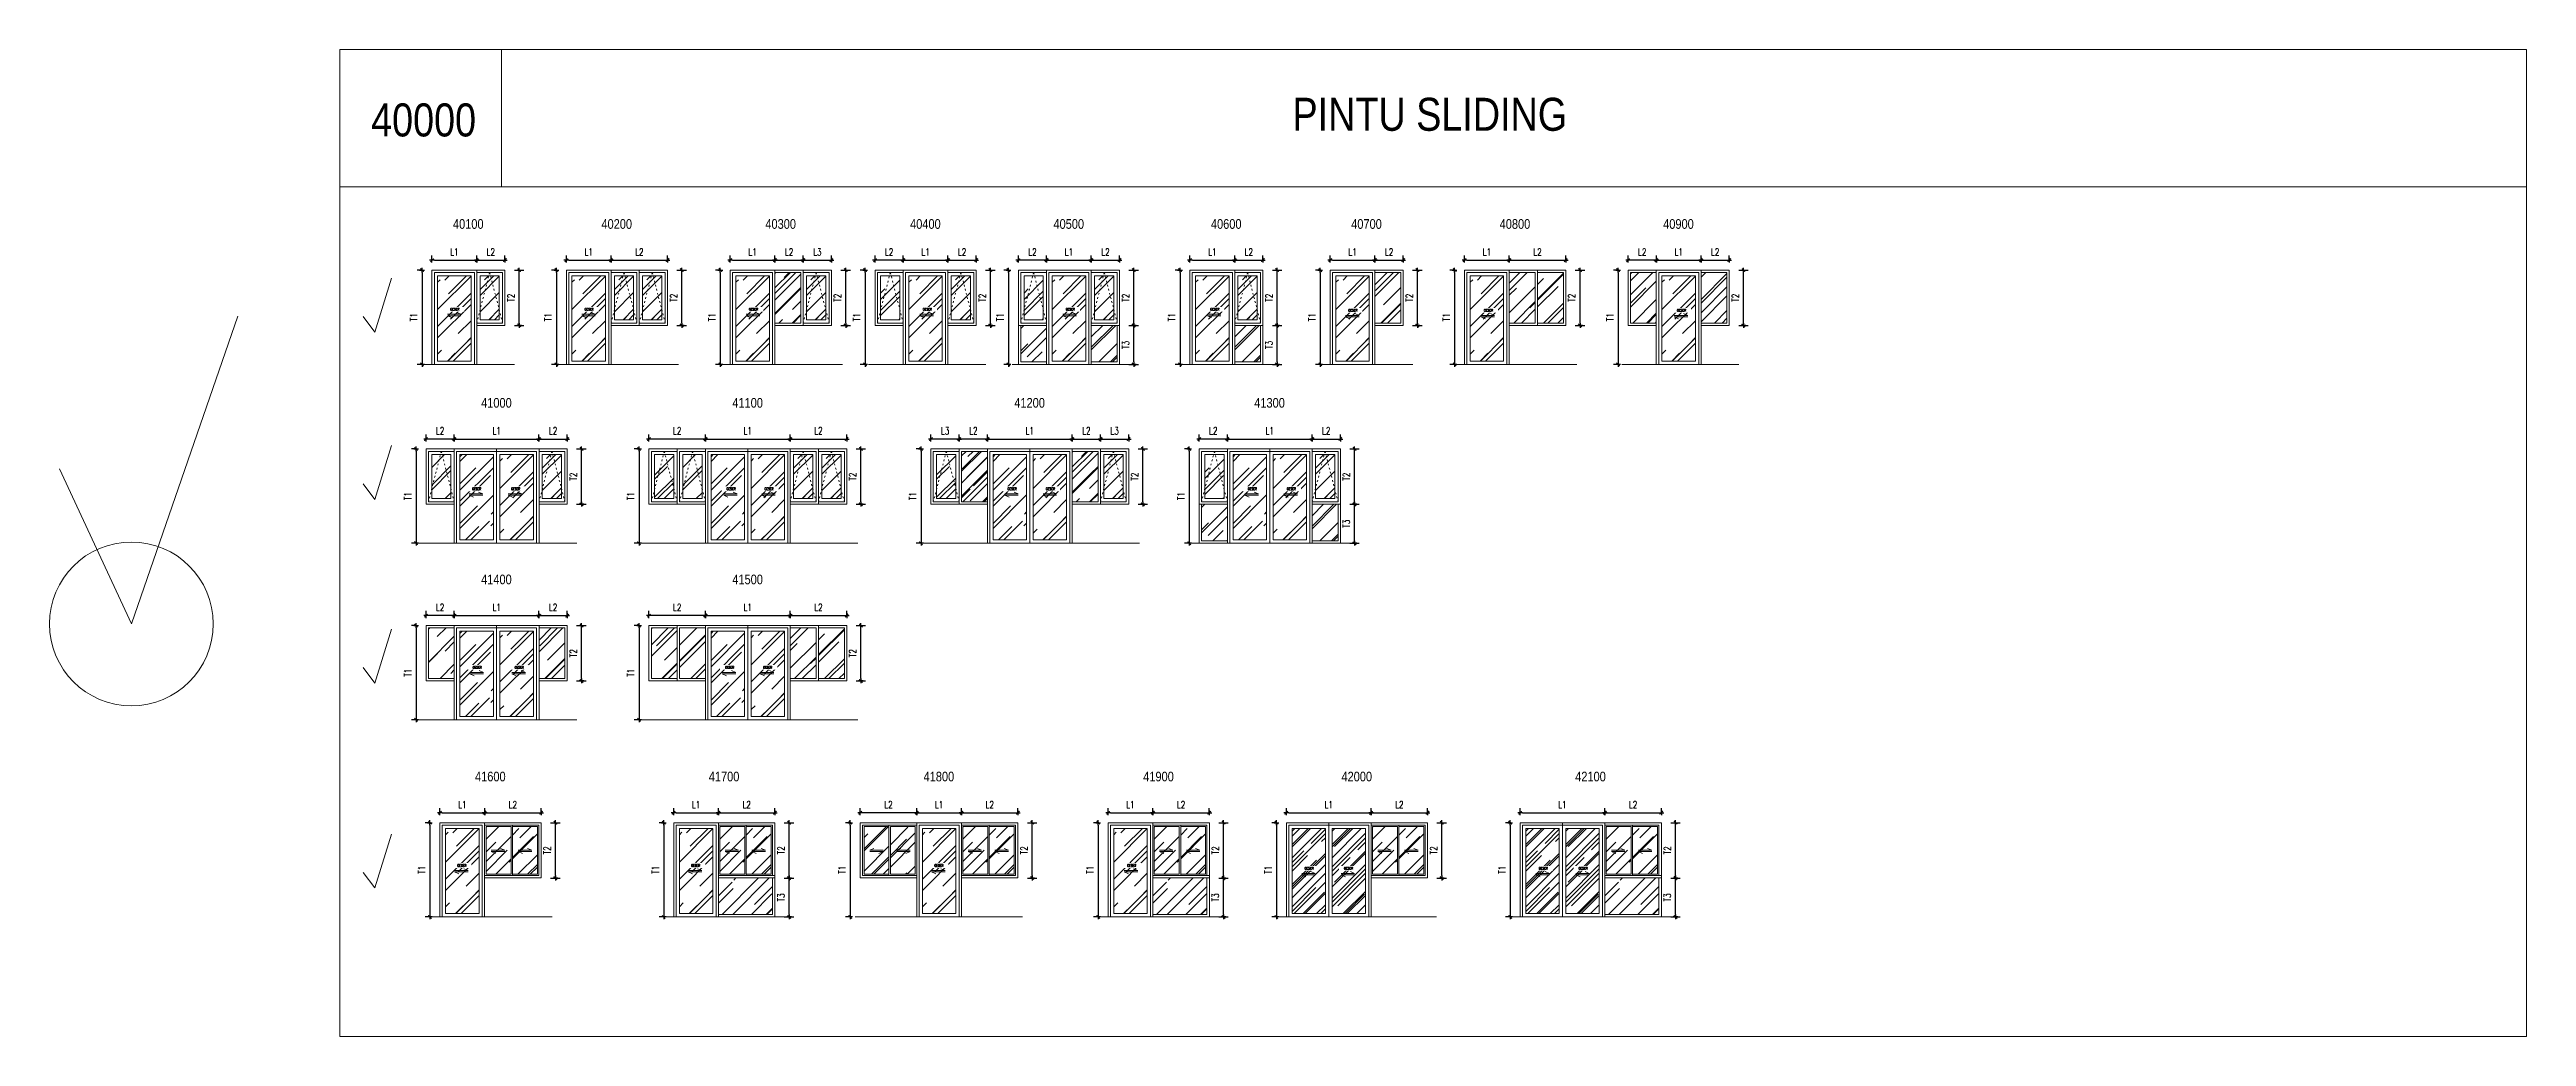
# Model space of a CAD drawing. Header units: centimetres. Extents: x 241563 to 294181, y -34797 to 61752.
# Drawn here: x 241563 to 294181, y -34797 to -13852 of the extents above; entities that cross this region are included whole.
import ezdxf

# ---------------------------------------------------------------- set-up
doc = ezdxf.new("R2010")
doc.units = ezdxf.units.CM
doc.header["$MEASUREMENT"] = 0
doc.linetypes.add('ACAD_ISO03W100', pattern=[30, 12, -18])
doc.layers.add('0.00', color=130, linetype='Continuous', lineweight=0)
doc.layers.add('0.09', color=30, linetype='Continuous', lineweight=9)
doc.styles.add('51DIM', font='SIMPLEX.shx', dxfattribs={"width": 0.85})
doc.styles.add('ISO', font='ARIALN.TTF')
doc.styles.add('TEXT', font='simplex.shx', dxfattribs={"width": 0.75})
doc.dimstyles.new('D100B', dxfattribs={"dimscale": 100, "dimtxt": 1.5, "dimasz": 0.5, "dimexe": 1, "dimexo": 2, "dimgap": 1, "dimtad": 1, "dimdec": 0, "dimzin": 0, "dimdsep": 46, "dimtxsty": 'TEXT', "dimblk1": 'tick', "dimblk2": 'tick', "dimsah": 1, "dimcen": 0, "dimclre": 15, "dimadec": 0, "dimazin": 0, "dimtfac": 1, "dimtdec": 0, "dimtix": 1, "dimtmove": 2, "dimatfit": 3, "dimldrblk": 'tick', "dimfxl": 1, "dimtolj": 1, "dimtzin": 0, "dimarcsym": 0})
pattern_1 = [(45, (-4593.2, -37491.1), (424.2641, 1131.37085), [7500, -1000, 2500, -500]), (45, (-4299.76, -36844.1), (-823.7794, 116.6726), [1500, -165, 3000, -375]), (45, (-4716.95, -37013.82), (1601.59686, 2075.3584), [4000, -700, 2000, -500])]
pattern_2 = [(45, (-1739.46, -37491.1), (424.2641, 1131.37085), [7500, -1000, 2500, -500]), (45, (-1446, -36844.1), (-823.7794, 116.6726), [1500, -165, 3000, -375]), (45, (-1863.2, -37013.82), (1601.59686, 2075.3584), [4000, -700, 2000, -500])]
pattern_3 = [(45, (5417.55, -37491.1), (424.2641, 1131.37085), [7500, -1000, 2500, -500]), (45, (5711, -36844.1), (-823.7794, 116.6726), [1500, -165, 3000, -375]), (45, (5293.8, -37013.82), (1601.59686, 2075.3584), [4000, -700, 2000, -500])]
pattern_4 = [(45, (8463.07, -37491.1), (424.2641, 1131.37085), [7500, -1000, 2500, -500]), (45, (8756.5, -36844.1), (-823.7794, 116.6726), [1500, -165, 3000, -375]), (45, (8339.33, -37013.82), (1601.59686, 2075.3584), [4000, -700, 2000, -500])]
pattern_5 = [(45, (11508.6, -37491.1), (424.2641, 1131.37085), [7500, -1000, 2500, -500]), (45, (11802.04, -36844.1), (-823.7794, 116.6726), [1500, -165, 3000, -375]), (45, (11384.85, -37013.82), (1601.59686, 2075.3584), [4000, -700, 2000, -500])]
pattern_6 = [(45, (14488.43, -34611.47), (424.2641, 1131.37085), [7500, -1000, 2500, -500]), (45, (14781.9, -33964.46), (-823.7794, 116.6726), [1500, -165, 3000, -375]), (45, (14364.7, -34134.17), (1601.59686, 2075.3584), [4000, -700, 2000, -500])]
pattern_7 = [(45, (-3270.1, -41287.47), (424.2641, 1131.37085), [7500, -1000, 2500, -500]), (45, (-2976.7, -40640.5), (-823.7794, 116.6726), [1500, -165, 3000, -375]), (45, (-3393.86, -40810.18), (1601.59686, 2075.3584), [4000, -700, 2000, -500])]
pattern_8 = [(45, (2066.2, -41287.47), (424.2641, 1131.37085), [7500, -1000, 2500, -500]), (45, (2359.66, -40640.5), (-823.7794, 116.6726), [1500, -165, 3000, -375]), (45, (1942.46, -40810.18), (1601.59686, 2075.3584), [4000, -700, 2000, -500])]
pattern_9 = [(45, (2666.2, -41287.47), (424.2641, 1131.37085), [7500, -1000, 2500, -500]), (45, (2959.66, -40640.5), (-823.7794, 116.6726), [1500, -165, 3000, -375]), (45, (2542.46, -40810.18), (1601.59686, 2075.3584), [4000, -700, 2000, -500])]
pattern_10 = [(45, (8056.57, -41287.47), (424.2641, 1131.37085), [7500, -1000, 2500, -500]), (45, (8350, -40640.5), (-823.7794, 116.6726), [1500, -165, 3000, -375]), (45, (7932.82, -40810.18), (1601.59686, 2075.3584), [4000, -700, 2000, -500])]
pattern_11 = [(45, (1720.2, -41287.47), (254.55844, 678.8225), [4500, -600, 1500, -300]), (45, (1896.27, -40899.27), (-494.26764, 70.0036), [900, -99, 1800, -225]), (45, (1645.95, -41001.1), (960.95812, 1245.21504), [2400, -420, 1200, -300])]
pattern_12 = [(45, (8656.57, -41287.47), (424.2641, 1131.37085), [7500, -1000, 2500, -500]), (45, (8950, -40640.5), (-823.7794, 116.6726), [1500, -165, 3000, -375]), (45, (8532.82, -40810.18), (1601.59686, 2075.3584), [4000, -700, 2000, -500])]
pattern_13 = [(45, (13153.44, -41287.47), (424.2641, 1131.37085), [7500, -1000, 2500, -500]), (45, (13446.9, -40640.5), (-823.7794, 116.6726), [1500, -165, 3000, -375]), (45, (13029.7, -40810.18), (1601.59686, 2075.3584), [4000, -700, 2000, -500])]
pattern_14 = [(45, (-3270.1, -45035.56), (424.2641, 1131.37085), [7500, -1000, 2500, -500]), (45, (-2976.7, -44388.56), (-823.7794, 116.6726), [1500, -165, 3000, -375]), (45, (-3393.86, -44558.26), (1601.59686, 2075.3584), [4000, -700, 2000, -500])]
pattern_15 = [(45, (-3270.1, -42155.9), (424.2641, 1131.37085), [7500, -1000, 2500, -500]), (45, (-2976.7, -41508.9), (-823.7794, 116.6726), [1500, -165, 3000, -375]), (45, (-3393.86, -41678.6), (1601.59686, 2075.3584), [4000, -700, 2000, -500])]
pattern_16 = [(45, (2066.2, -45035.56), (424.2641, 1131.37085), [7500, -1000, 2500, -500]), (45, (2359.66, -44388.56), (-823.7794, 116.6726), [1500, -165, 3000, -375]), (45, (1942.46, -44558.26), (1601.59686, 2075.3584), [4000, -700, 2000, -500])]
pattern_17 = [(45, (-787.55, -42155.9), (424.2641, 1131.37085), [7500, -1000, 2500, -500]), (45, (-494.1, -41508.9), (-823.7794, 116.6726), [1500, -165, 3000, -375]), (45, (-911.3, -41678.6), (1601.59686, 2075.3584), [4000, -700, 2000, -500])]
pattern_18 = [(45, (17014.53, -49219.22), (254.55844, 678.8225), [4500, -600, 1500, -300]), (45, (17190.6, -48831), (-494.26764, 70.0036), [900, -99, 1800, -225]), (45, (16940.28, -48932.84), (960.95812, 1245.21504), [2400, -420, 1200, -300])]
pattern_19 = [(45, (21980.2, -49219.22), (254.55844, 678.8225), [4500, -600, 1500, -300]), (45, (22156.26, -48831), (-494.26764, 70.0036), [900, -99, 1800, -225]), (45, (21905.94, -48932.84), (960.95812, 1245.21504), [2400, -420, 1200, -300])]
pattern_20 = [(45, (-13399.2, -49272.15), (424.2641, 1131.37085), [7500, -1000, 2500, -500]), (45, (-13105.74, -48625.15), (-823.7794, 116.6726), [1500, -165, 3000, -375]), (45, (-13522.94, -48794.85), (1601.59686, 2075.3584), [4000, -700, 2000, -500])]

msp = doc.modelspace()

# ---------------------------------------------------------------- texts
at = {"layer": '0.00', "color": 6, "linetype": 'Continuous', "char_height": 700, "attachment_point": 1, "style": 'ISO'}
for s, insert, width in [('40000', (248394.6, -14995), 604.134), ('PINTU SLIDING ', (267967.5, -14875.6), 7610.951)]:
    msp.add_mtext(s, dxfattribs=dict(at, insert=insert, width=width))
at = {"layer": '0.00', "color": 40, "linetype": 'Continuous', "ltscale": 2, "true_color": 0xf8d731, "char_height": 204.1, "width": 604.134, "attachment_point": 1, "style": 'ISO'}
for s, insert in [('40100', (250133.3, -17451.4)), ('40200', (253287, -17451.4)), ('40300', (256769.6, -17451.4)), ('40400', (259844, -17451.4)), ('40500', (262889.6, -17451.4)), ('40600', (266235.1, -17451.4)), ('40700', (269214.9, -17451.4)), ('40800', (272368.7, -17451.4)), ('40900', (275842, -17451.4)), ('41000', (250731.4, -21247.7)), ('41100', (256067.7, -21247.7)), ('41200', (262058, -21247.7)), ('41300', (267154.9, -21247.7)), ('41400', (250731.4, -24995.8)), ('41500', (256067.7, -24995.8)), ('41600', (250601.8, -29179.5)), ('41700', (255567.5, -29179.5)), ('41800', (260130.7, -29179.5)), ('41900', (264796.5, -29179.5)), ('42000', (269007.7, -29179.5)), ('42100', (273973.3, -29179.5))]:
    msp.add_mtext(s, dxfattribs=dict(at, insert=insert))

# ---------------------------------------------------------------- blocks, each defined once
blk = doc.blocks.new('tick')
for p, q in [((-1, 0), (1, 0)), ((0, 1), (0, -1))]:
    blk.add_line(p, q)
at = {"const_width": 0.5}
blk.add_lwpolyline([(-0.7, -0.7), (0.7, 0.7)], dxfattribs=at)
blk = doc.blocks.new('*D410')
at = {"color": 15, "linetype": 'Continuous', "lineweight": -2, "ltscale": 2, "transparency": 16777216}
for p, q in [((249688, -18333), (249688, -18222)), ((250638, -18333), (250638, -18222))]:
    blk.add_line(p, q, dxfattribs=at)
at = {"color": 0, "linetype": 'Continuous', "lineweight": -2, "ltscale": 2, "transparency": 16777216}
blk.add_line((249738, -18322), (250588, -18322), dxfattribs=at)
at = {"layer": 'Defpoints', "color": 0, "linetype": 'Continuous', "ltscale": 2, "transparency": 16777216}
for p in [(250638, -18322), (249688, -18533), (250638, -18533)]:
    blk.add_point(p, dxfattribs=at)
at = {"color": 0, "linetype": 'Continuous', "lineweight": -2, "ltscale": 2, "transparency": 16777216, "xscale": 50, "yscale": 50, "zscale": 50, "rotation": 180}
blk.add_blockref('tick', (249688, -18322), dxfattribs=at)
at = {"color": 0, "linetype": 'Continuous', "lineweight": -2, "ltscale": 2, "transparency": 16777216, "xscale": 50, "yscale": 50, "zscale": 50}
blk.add_blockref('tick', (250638, -18322), dxfattribs=at)
at = {"color": 0, "linetype": 'Continuous', "ltscale": 2, "transparency": 16777216, "insert": (250163, -18147), "char_height": 150, "attachment_point": 5, "style": 'TEXT'}
blk.add_mtext('\\A1;L1', dxfattribs=at)
blk = doc.blocks.new('*D411')
at = {"color": 15, "linetype": 'Continuous', "lineweight": -2, "ltscale": 2, "transparency": 16777216}
for p, q in [((250638, -18333), (250638, -18222)), ((251238, -18333), (251238, -18222))]:
    blk.add_line(p, q, dxfattribs=at)
at = {"color": 0, "linetype": 'Continuous', "lineweight": -2, "ltscale": 2, "transparency": 16777216}
blk.add_line((250688, -18322), (251188, -18322), dxfattribs=at)
at = {"layer": 'Defpoints', "color": 0, "linetype": 'Continuous', "ltscale": 2, "transparency": 16777216}
for p in [(251238, -18322), (250638, -18533), (251238, -18533)]:
    blk.add_point(p, dxfattribs=at)
at = {"color": 0, "linetype": 'Continuous', "lineweight": -2, "ltscale": 2, "transparency": 16777216, "xscale": 50, "yscale": 50, "zscale": 50, "rotation": 180}
blk.add_blockref('tick', (250638, -18322), dxfattribs=at)
at = {"color": 0, "linetype": 'Continuous', "lineweight": -2, "ltscale": 2, "transparency": 16777216, "xscale": 50, "yscale": 50, "zscale": 50}
blk.add_blockref('tick', (251238, -18322), dxfattribs=at)
at = {"color": 0, "linetype": 'Continuous', "ltscale": 2, "transparency": 16777216, "insert": (250938, -18147), "char_height": 150, "attachment_point": 5, "style": 'TEXT'}
blk.add_mtext('\\A1;L2', dxfattribs=at)
blk = doc.blocks.new('*D412')
at = {"color": 15, "linetype": 'Continuous', "lineweight": -2, "ltscale": 2, "transparency": 16777216}
for p, q in [((249488, -18533), (249376, -18533)), ((249488, -20533), (249376, -20533))]:
    blk.add_line(p, q, dxfattribs=at)
at = {"color": 0, "linetype": 'Continuous', "lineweight": -2, "ltscale": 2, "transparency": 16777216}
blk.add_line((249476, -18583), (249476, -20483), dxfattribs=at)
at = {"layer": 'Defpoints', "color": 0, "linetype": 'Continuous', "ltscale": 2, "transparency": 16777216}
for p in [(249688, -18533), (249476, -20533), (249688, -20533)]:
    blk.add_point(p, dxfattribs=at)
at = {"color": 0, "linetype": 'Continuous', "lineweight": -2, "ltscale": 2, "transparency": 16777216, "xscale": 50, "yscale": 50, "zscale": 50}
for p, rotation in [((249476, -18533), 90), ((249476, -20533), 270)]:
    blk.add_blockref('tick', p, dxfattribs=dict(at, rotation=rotation))
at = {"color": 0, "linetype": 'Continuous', "ltscale": 2, "transparency": 16777216, "insert": (249301, -19533), "char_height": 150, "attachment_point": 5, "rotation": 90, "style": 'TEXT'}
blk.add_mtext('\\A1;T1', dxfattribs=at)
blk = doc.blocks.new('*D413')
at = {"color": 15, "linetype": 'Continuous', "lineweight": -2, "ltscale": 2, "transparency": 16777216}
for p, q in [((251438, -18533), (251641, -18533)), ((251438, -19706), (251641, -19706))]:
    blk.add_line(p, q, dxfattribs=at)
at = {"color": 0, "linetype": 'Continuous', "lineweight": -2, "ltscale": 2, "transparency": 16777216}
blk.add_line((251541, -19656), (251541, -18583), dxfattribs=at)
at = {"layer": 'Defpoints', "color": 0, "linetype": 'Continuous', "ltscale": 2, "transparency": 16777216}
for p in [(251238, -18533), (251541, -18533), (251238, -19706)]:
    blk.add_point(p, dxfattribs=at)
at = {"color": 0, "linetype": 'Continuous', "lineweight": -2, "ltscale": 2, "transparency": 16777216, "xscale": 50, "yscale": 50, "zscale": 50}
for p, rotation in [((251541, -18533), 90), ((251541, -19706), 270)]:
    blk.add_blockref('tick', p, dxfattribs=dict(at, rotation=rotation))
at = {"color": 0, "linetype": 'Continuous', "ltscale": 2, "transparency": 16777216, "insert": (251366, -19120), "char_height": 150, "attachment_point": 5, "rotation": 90, "style": 'TEXT'}
blk.add_mtext('\\A1;T2', dxfattribs=at)
blk = doc.blocks.new('*D414')
at = {"color": 15, "linetype": 'Continuous', "lineweight": -2, "ltscale": 2, "transparency": 16777216}
for p, q in [((252542, -18333), (252542, -18222)), ((253492, -18333), (253492, -18222))]:
    blk.add_line(p, q, dxfattribs=at)
at = {"color": 0, "linetype": 'Continuous', "lineweight": -2, "ltscale": 2, "transparency": 16777216}
blk.add_line((252592, -18322), (253442, -18322), dxfattribs=at)
at = {"layer": 'Defpoints', "color": 0, "linetype": 'Continuous', "ltscale": 2, "transparency": 16777216}
for p in [(253492, -18322), (252542, -18533), (253492, -18533)]:
    blk.add_point(p, dxfattribs=at)
at = {"color": 0, "linetype": 'Continuous', "lineweight": -2, "ltscale": 2, "transparency": 16777216, "xscale": 50, "yscale": 50, "zscale": 50, "rotation": 180}
blk.add_blockref('tick', (252542, -18322), dxfattribs=at)
at = {"color": 0, "linetype": 'Continuous', "lineweight": -2, "ltscale": 2, "transparency": 16777216, "xscale": 50, "yscale": 50, "zscale": 50}
blk.add_blockref('tick', (253492, -18322), dxfattribs=at)
at = {"color": 0, "linetype": 'Continuous', "ltscale": 2, "transparency": 16777216, "insert": (253017, -18147), "char_height": 150, "attachment_point": 5, "style": 'TEXT'}
blk.add_mtext('\\A1;L1', dxfattribs=at)
blk = doc.blocks.new('*D415')
at = {"color": 15, "linetype": 'Continuous', "lineweight": -2, "ltscale": 2, "transparency": 16777216}
for p, q in [((253492, -18333), (253492, -18222)), ((254692, -18333), (254692, -18222))]:
    blk.add_line(p, q, dxfattribs=at)
at = {"color": 0, "linetype": 'Continuous', "lineweight": -2, "ltscale": 2, "transparency": 16777216}
blk.add_line((253542, -18322), (254642, -18322), dxfattribs=at)
at = {"layer": 'Defpoints', "color": 0, "linetype": 'Continuous', "ltscale": 2, "transparency": 16777216}
for p in [(254692, -18322), (253492, -18533), (254692, -18533)]:
    blk.add_point(p, dxfattribs=at)
at = {"color": 0, "linetype": 'Continuous', "lineweight": -2, "ltscale": 2, "transparency": 16777216, "xscale": 50, "yscale": 50, "zscale": 50, "rotation": 180}
blk.add_blockref('tick', (253492, -18322), dxfattribs=at)
at = {"color": 0, "linetype": 'Continuous', "lineweight": -2, "ltscale": 2, "transparency": 16777216, "xscale": 50, "yscale": 50, "zscale": 50}
blk.add_blockref('tick', (254692, -18322), dxfattribs=at)
at = {"color": 0, "linetype": 'Continuous', "ltscale": 2, "transparency": 16777216, "insert": (254092, -18147), "char_height": 150, "attachment_point": 5, "style": 'TEXT'}
blk.add_mtext('\\A1;L2', dxfattribs=at)
blk = doc.blocks.new('*D416')
at = {"color": 15, "linetype": 'Continuous', "lineweight": -2, "ltscale": 2, "transparency": 16777216}
for p, q in [((252342, -18533), (252230, -18533)), ((252342, -20533), (252230, -20533))]:
    blk.add_line(p, q, dxfattribs=at)
at = {"color": 0, "linetype": 'Continuous', "lineweight": -2, "ltscale": 2, "transparency": 16777216}
blk.add_line((252330, -18583), (252330, -20483), dxfattribs=at)
at = {"layer": 'Defpoints', "color": 0, "linetype": 'Continuous', "ltscale": 2, "transparency": 16777216}
for p in [(252542, -18533), (252330, -20533), (252542, -20533)]:
    blk.add_point(p, dxfattribs=at)
at = {"color": 0, "linetype": 'Continuous', "lineweight": -2, "ltscale": 2, "transparency": 16777216, "xscale": 50, "yscale": 50, "zscale": 50}
for p, rotation in [((252330, -18533), 90), ((252330, -20533), 270)]:
    blk.add_blockref('tick', p, dxfattribs=dict(at, rotation=rotation))
at = {"color": 0, "linetype": 'Continuous', "ltscale": 2, "transparency": 16777216, "insert": (252155, -19533), "char_height": 150, "attachment_point": 5, "rotation": 90, "style": 'TEXT'}
blk.add_mtext('\\A1;T1', dxfattribs=at)
blk = doc.blocks.new('*D417')
at = {"color": 15, "linetype": 'Continuous', "lineweight": -2, "ltscale": 2, "transparency": 16777216}
for p, q in [((254892, -18533), (255094, -18533)), ((254892, -19706), (255094, -19706))]:
    blk.add_line(p, q, dxfattribs=at)
at = {"color": 0, "linetype": 'Continuous', "lineweight": -2, "ltscale": 2, "transparency": 16777216}
blk.add_line((254994, -19656), (254994, -18583), dxfattribs=at)
at = {"layer": 'Defpoints', "color": 0, "linetype": 'Continuous', "ltscale": 2, "transparency": 16777216}
for p in [(254692, -18533), (254994, -18533), (254692, -19706)]:
    blk.add_point(p, dxfattribs=at)
at = {"color": 0, "linetype": 'Continuous', "lineweight": -2, "ltscale": 2, "transparency": 16777216, "xscale": 50, "yscale": 50, "zscale": 50}
for p, rotation in [((254994, -18533), 90), ((254994, -19706), 270)]:
    blk.add_blockref('tick', p, dxfattribs=dict(at, rotation=rotation))
at = {"color": 0, "linetype": 'Continuous', "ltscale": 2, "transparency": 16777216, "insert": (254819, -19120), "char_height": 150, "attachment_point": 5, "rotation": 90, "style": 'TEXT'}
blk.add_mtext('\\A1;T2', dxfattribs=at)
blk = doc.blocks.new('*D418')
at = {"color": 15, "linetype": 'Continuous', "lineweight": -2, "ltscale": 2, "transparency": 16777216}
for p, q in [((256024, -18333), (256024, -18222)), ((256974, -18333), (256974, -18222))]:
    blk.add_line(p, q, dxfattribs=at)
at = {"color": 0, "linetype": 'Continuous', "lineweight": -2, "ltscale": 2, "transparency": 16777216}
blk.add_line((256074, -18322), (256924, -18322), dxfattribs=at)
at = {"layer": 'Defpoints', "color": 0, "linetype": 'Continuous', "ltscale": 2, "transparency": 16777216}
for p in [(256974, -18322), (256024, -18533), (256974, -18533)]:
    blk.add_point(p, dxfattribs=at)
at = {"color": 0, "linetype": 'Continuous', "lineweight": -2, "ltscale": 2, "transparency": 16777216, "xscale": 50, "yscale": 50, "zscale": 50, "rotation": 180}
blk.add_blockref('tick', (256024, -18322), dxfattribs=at)
at = {"color": 0, "linetype": 'Continuous', "lineweight": -2, "ltscale": 2, "transparency": 16777216, "xscale": 50, "yscale": 50, "zscale": 50}
blk.add_blockref('tick', (256974, -18322), dxfattribs=at)
at = {"color": 0, "linetype": 'Continuous', "ltscale": 2, "transparency": 16777216, "insert": (256499, -18147), "char_height": 150, "attachment_point": 5, "style": 'TEXT'}
blk.add_mtext('\\A1;L1', dxfattribs=at)
blk = doc.blocks.new('*D419')
at = {"color": 15, "linetype": 'Continuous', "lineweight": -2, "ltscale": 2, "transparency": 16777216}
for p, q in [((256974, -18333), (256974, -18222)), ((257574, -18333), (257574, -18222))]:
    blk.add_line(p, q, dxfattribs=at)
at = {"color": 0, "linetype": 'Continuous', "lineweight": -2, "ltscale": 2, "transparency": 16777216}
blk.add_line((257024, -18322), (257524, -18322), dxfattribs=at)
at = {"layer": 'Defpoints', "color": 0, "linetype": 'Continuous', "ltscale": 2, "transparency": 16777216}
for p in [(257574, -18322), (256974, -18533), (257574, -18533)]:
    blk.add_point(p, dxfattribs=at)
at = {"color": 0, "linetype": 'Continuous', "lineweight": -2, "ltscale": 2, "transparency": 16777216, "xscale": 50, "yscale": 50, "zscale": 50, "rotation": 180}
blk.add_blockref('tick', (256974, -18322), dxfattribs=at)
at = {"color": 0, "linetype": 'Continuous', "lineweight": -2, "ltscale": 2, "transparency": 16777216, "xscale": 50, "yscale": 50, "zscale": 50}
blk.add_blockref('tick', (257574, -18322), dxfattribs=at)
at = {"color": 0, "linetype": 'Continuous', "ltscale": 2, "transparency": 16777216, "insert": (257274, -18147), "char_height": 150, "attachment_point": 5, "style": 'TEXT'}
blk.add_mtext('\\A1;L2', dxfattribs=at)
blk = doc.blocks.new('*D420')
at = {"color": 15, "linetype": 'Continuous', "lineweight": -2, "ltscale": 2, "transparency": 16777216}
for p, q in [((257574, -18333), (257574, -18222)), ((258174, -18333), (258174, -18222))]:
    blk.add_line(p, q, dxfattribs=at)
at = {"color": 0, "linetype": 'Continuous', "lineweight": -2, "ltscale": 2, "transparency": 16777216}
blk.add_line((257624, -18322), (258124, -18322), dxfattribs=at)
at = {"layer": 'Defpoints', "color": 0, "linetype": 'Continuous', "ltscale": 2, "transparency": 16777216}
for p in [(258174, -18322), (257574, -18533), (258174, -18533)]:
    blk.add_point(p, dxfattribs=at)
at = {"color": 0, "linetype": 'Continuous', "lineweight": -2, "ltscale": 2, "transparency": 16777216, "xscale": 50, "yscale": 50, "zscale": 50, "rotation": 180}
blk.add_blockref('tick', (257574, -18322), dxfattribs=at)
at = {"color": 0, "linetype": 'Continuous', "lineweight": -2, "ltscale": 2, "transparency": 16777216, "xscale": 50, "yscale": 50, "zscale": 50}
blk.add_blockref('tick', (258174, -18322), dxfattribs=at)
at = {"color": 0, "linetype": 'Continuous', "ltscale": 2, "transparency": 16777216, "insert": (257874, -18147), "char_height": 150, "attachment_point": 5, "style": 'TEXT'}
blk.add_mtext('\\A1;L3', dxfattribs=at)
blk = doc.blocks.new('*D421')
at = {"color": 15, "linetype": 'Continuous', "lineweight": -2, "ltscale": 2, "transparency": 16777216}
for p, q in [((255824, -18533), (255713, -18533)), ((255824, -20533), (255713, -20533))]:
    blk.add_line(p, q, dxfattribs=at)
at = {"color": 0, "linetype": 'Continuous', "lineweight": -2, "ltscale": 2, "transparency": 16777216}
blk.add_line((255813, -18583), (255813, -20483), dxfattribs=at)
at = {"layer": 'Defpoints', "color": 0, "linetype": 'Continuous', "ltscale": 2, "transparency": 16777216}
for p in [(256024, -18533), (255813, -20533), (256024, -20533)]:
    blk.add_point(p, dxfattribs=at)
at = {"color": 0, "linetype": 'Continuous', "lineweight": -2, "ltscale": 2, "transparency": 16777216, "xscale": 50, "yscale": 50, "zscale": 50}
for p, rotation in [((255813, -18533), 90), ((255813, -20533), 270)]:
    blk.add_blockref('tick', p, dxfattribs=dict(at, rotation=rotation))
at = {"color": 0, "linetype": 'Continuous', "ltscale": 2, "transparency": 16777216, "insert": (255638, -19533), "char_height": 150, "attachment_point": 5, "rotation": 90, "style": 'TEXT'}
blk.add_mtext('\\A1;T1', dxfattribs=at)
blk = doc.blocks.new('*D422')
at = {"color": 15, "linetype": 'Continuous', "lineweight": -2, "ltscale": 2, "transparency": 16777216}
for p, q in [((258374, -18533), (258577, -18533)), ((258374, -19706), (258577, -19706))]:
    blk.add_line(p, q, dxfattribs=at)
at = {"color": 0, "linetype": 'Continuous', "lineweight": -2, "ltscale": 2, "transparency": 16777216}
blk.add_line((258477, -19656), (258477, -18583), dxfattribs=at)
at = {"layer": 'Defpoints', "color": 0, "linetype": 'Continuous', "ltscale": 2, "transparency": 16777216}
for p in [(258174, -18533), (258477, -18533), (258174, -19706)]:
    blk.add_point(p, dxfattribs=at)
at = {"color": 0, "linetype": 'Continuous', "lineweight": -2, "ltscale": 2, "transparency": 16777216, "xscale": 50, "yscale": 50, "zscale": 50}
for p, rotation in [((258477, -18533), 90), ((258477, -19706), 270)]:
    blk.add_blockref('tick', p, dxfattribs=dict(at, rotation=rotation))
at = {"color": 0, "linetype": 'Continuous', "ltscale": 2, "transparency": 16777216, "insert": (258302, -19120), "char_height": 150, "attachment_point": 5, "rotation": 90, "style": 'TEXT'}
blk.add_mtext('\\A1;T2', dxfattribs=at)
blk = doc.blocks.new('*D423')
at = {"color": 15, "linetype": 'Continuous', "lineweight": -2, "ltscale": 2, "transparency": 16777216}
for p, q in [((259699, -18333), (259699, -18222)), ((260649, -18333), (260649, -18222))]:
    blk.add_line(p, q, dxfattribs=at)
at = {"color": 0, "linetype": 'Continuous', "lineweight": -2, "ltscale": 2, "transparency": 16777216}
blk.add_line((259749, -18322), (260599, -18322), dxfattribs=at)
at = {"layer": 'Defpoints', "color": 0, "linetype": 'Continuous', "ltscale": 2, "transparency": 16777216}
for p in [(260649, -18322), (259699, -18533), (260649, -18533)]:
    blk.add_point(p, dxfattribs=at)
at = {"color": 0, "linetype": 'Continuous', "lineweight": -2, "ltscale": 2, "transparency": 16777216, "xscale": 50, "yscale": 50, "zscale": 50, "rotation": 180}
blk.add_blockref('tick', (259699, -18322), dxfattribs=at)
at = {"color": 0, "linetype": 'Continuous', "lineweight": -2, "ltscale": 2, "transparency": 16777216, "xscale": 50, "yscale": 50, "zscale": 50}
blk.add_blockref('tick', (260649, -18322), dxfattribs=at)
at = {"color": 0, "linetype": 'Continuous', "ltscale": 2, "transparency": 16777216, "insert": (260174, -18147), "char_height": 150, "attachment_point": 5, "style": 'TEXT'}
blk.add_mtext('\\A1;L1', dxfattribs=at)
blk = doc.blocks.new('*D424')
at = {"color": 15, "linetype": 'Continuous', "lineweight": -2, "ltscale": 2, "transparency": 16777216}
for p, q in [((260649, -18333), (260649, -18222)), ((261249, -18333), (261249, -18222))]:
    blk.add_line(p, q, dxfattribs=at)
at = {"color": 0, "linetype": 'Continuous', "lineweight": -2, "ltscale": 2, "transparency": 16777216}
blk.add_line((260699, -18322), (261199, -18322), dxfattribs=at)
at = {"layer": 'Defpoints', "color": 0, "linetype": 'Continuous', "ltscale": 2, "transparency": 16777216}
for p in [(261249, -18322), (260649, -18533), (261249, -18533)]:
    blk.add_point(p, dxfattribs=at)
at = {"color": 0, "linetype": 'Continuous', "lineweight": -2, "ltscale": 2, "transparency": 16777216, "xscale": 50, "yscale": 50, "zscale": 50, "rotation": 180}
blk.add_blockref('tick', (260649, -18322), dxfattribs=at)
at = {"color": 0, "linetype": 'Continuous', "lineweight": -2, "ltscale": 2, "transparency": 16777216, "xscale": 50, "yscale": 50, "zscale": 50}
blk.add_blockref('tick', (261249, -18322), dxfattribs=at)
at = {"color": 0, "linetype": 'Continuous', "ltscale": 2, "transparency": 16777216, "insert": (260949, -18147), "char_height": 150, "attachment_point": 5, "style": 'TEXT'}
blk.add_mtext('\\A1;L2', dxfattribs=at)
blk = doc.blocks.new('*D425')
at = {"color": 15, "linetype": 'Continuous', "lineweight": -2, "ltscale": 2, "transparency": 16777216}
for p, q in [((259099, -18333), (259099, -18222)), ((259699, -18333), (259699, -18222))]:
    blk.add_line(p, q, dxfattribs=at)
at = {"color": 0, "linetype": 'Continuous', "lineweight": -2, "ltscale": 2, "transparency": 16777216}
blk.add_line((259649, -18322), (259149, -18322), dxfattribs=at)
at = {"layer": 'Defpoints', "color": 0, "linetype": 'Continuous', "ltscale": 2, "transparency": 16777216}
for p in [(259099, -18322), (259099, -18533), (259699, -18533)]:
    blk.add_point(p, dxfattribs=at)
at = {"color": 0, "linetype": 'Continuous', "lineweight": -2, "ltscale": 2, "transparency": 16777216, "xscale": 50, "yscale": 50, "zscale": 50, "rotation": 180}
blk.add_blockref('tick', (259099, -18322), dxfattribs=at)
at = {"color": 0, "linetype": 'Continuous', "lineweight": -2, "ltscale": 2, "transparency": 16777216, "xscale": 50, "yscale": 50, "zscale": 50}
blk.add_blockref('tick', (259699, -18322), dxfattribs=at)
at = {"color": 0, "linetype": 'Continuous', "ltscale": 2, "transparency": 16777216, "insert": (259399, -18147), "char_height": 150, "attachment_point": 5, "style": 'TEXT'}
blk.add_mtext('\\A1;L2', dxfattribs=at)
blk = doc.blocks.new('*D426')
at = {"color": 15, "linetype": 'Continuous', "lineweight": -2, "ltscale": 2, "transparency": 16777216}
for p, q in [((261449, -18533), (261651, -18533)), ((261449, -19706), (261651, -19706))]:
    blk.add_line(p, q, dxfattribs=at)
at = {"color": 0, "linetype": 'Continuous', "lineweight": -2, "ltscale": 2, "transparency": 16777216}
blk.add_line((261551, -19656), (261551, -18583), dxfattribs=at)
at = {"layer": 'Defpoints', "color": 0, "linetype": 'Continuous', "ltscale": 2, "transparency": 16777216}
for p in [(261249, -18533), (261551, -18533), (261249, -19706)]:
    blk.add_point(p, dxfattribs=at)
at = {"color": 0, "linetype": 'Continuous', "lineweight": -2, "ltscale": 2, "transparency": 16777216, "xscale": 50, "yscale": 50, "zscale": 50}
for p, rotation in [((261551, -18533), 90), ((261551, -19706), 270)]:
    blk.add_blockref('tick', p, dxfattribs=dict(at, rotation=rotation))
at = {"color": 0, "linetype": 'Continuous', "ltscale": 2, "transparency": 16777216, "insert": (261376, -19120), "char_height": 150, "attachment_point": 5, "rotation": 90, "style": 'TEXT'}
blk.add_mtext('\\A1;T2', dxfattribs=at)
blk = doc.blocks.new('*D427')
at = {"color": 15, "linetype": 'Continuous', "lineweight": -2, "ltscale": 2, "transparency": 16777216}
for p, q in [((258899, -18533), (258787, -18533)), ((258899, -20533), (258787, -20533))]:
    blk.add_line(p, q, dxfattribs=at)
at = {"color": 0, "linetype": 'Continuous', "lineweight": -2, "ltscale": 2, "transparency": 16777216}
blk.add_line((258887, -18583), (258887, -20483), dxfattribs=at)
at = {"layer": 'Defpoints', "color": 0, "linetype": 'Continuous', "ltscale": 2, "transparency": 16777216}
for p in [(259099, -18533), (258887, -20533), (259099, -20533)]:
    blk.add_point(p, dxfattribs=at)
at = {"color": 0, "linetype": 'Continuous', "lineweight": -2, "ltscale": 2, "transparency": 16777216, "xscale": 50, "yscale": 50, "zscale": 50}
for p, rotation in [((258887, -18533), 90), ((258887, -20533), 270)]:
    blk.add_blockref('tick', p, dxfattribs=dict(at, rotation=rotation))
at = {"color": 0, "linetype": 'Continuous', "ltscale": 2, "transparency": 16777216, "insert": (258712, -19533), "char_height": 150, "attachment_point": 5, "rotation": 90, "style": 'TEXT'}
blk.add_mtext('\\A1;T1', dxfattribs=at)
blk = doc.blocks.new('*D428')
at = {"color": 15, "linetype": 'Continuous', "lineweight": -2, "ltscale": 2, "transparency": 16777216}
for p, q in [((262744, -18333), (262744, -18222)), ((263694, -18333), (263694, -18222))]:
    blk.add_line(p, q, dxfattribs=at)
at = {"color": 0, "linetype": 'Continuous', "lineweight": -2, "ltscale": 2, "transparency": 16777216}
blk.add_line((262794, -18322), (263644, -18322), dxfattribs=at)
at = {"layer": 'Defpoints', "color": 0, "linetype": 'Continuous', "ltscale": 2, "transparency": 16777216}
for p in [(263694, -18322), (262744, -18533), (263694, -18533)]:
    blk.add_point(p, dxfattribs=at)
at = {"color": 0, "linetype": 'Continuous', "lineweight": -2, "ltscale": 2, "transparency": 16777216, "xscale": 50, "yscale": 50, "zscale": 50, "rotation": 180}
blk.add_blockref('tick', (262744, -18322), dxfattribs=at)
at = {"color": 0, "linetype": 'Continuous', "lineweight": -2, "ltscale": 2, "transparency": 16777216, "xscale": 50, "yscale": 50, "zscale": 50}
blk.add_blockref('tick', (263694, -18322), dxfattribs=at)
at = {"color": 0, "linetype": 'Continuous', "ltscale": 2, "transparency": 16777216, "insert": (263219, -18147), "char_height": 150, "attachment_point": 5, "style": 'TEXT'}
blk.add_mtext('\\A1;L1', dxfattribs=at)
blk = doc.blocks.new('*D429')
at = {"color": 15, "linetype": 'Continuous', "lineweight": -2, "ltscale": 2, "transparency": 16777216}
for p, q in [((263694, -18333), (263694, -18222)), ((264294, -18333), (264294, -18222))]:
    blk.add_line(p, q, dxfattribs=at)
at = {"color": 0, "linetype": 'Continuous', "lineweight": -2, "ltscale": 2, "transparency": 16777216}
blk.add_line((263744, -18322), (264244, -18322), dxfattribs=at)
at = {"layer": 'Defpoints', "color": 0, "linetype": 'Continuous', "ltscale": 2, "transparency": 16777216}
for p in [(264294, -18322), (263694, -18533), (264294, -18533)]:
    blk.add_point(p, dxfattribs=at)
at = {"color": 0, "linetype": 'Continuous', "lineweight": -2, "ltscale": 2, "transparency": 16777216, "xscale": 50, "yscale": 50, "zscale": 50, "rotation": 180}
blk.add_blockref('tick', (263694, -18322), dxfattribs=at)
at = {"color": 0, "linetype": 'Continuous', "lineweight": -2, "ltscale": 2, "transparency": 16777216, "xscale": 50, "yscale": 50, "zscale": 50}
blk.add_blockref('tick', (264294, -18322), dxfattribs=at)
at = {"color": 0, "linetype": 'Continuous', "ltscale": 2, "transparency": 16777216, "insert": (263994, -18147), "char_height": 150, "attachment_point": 5, "style": 'TEXT'}
blk.add_mtext('\\A1;L2', dxfattribs=at)
blk = doc.blocks.new('*D430')
at = {"color": 15, "linetype": 'Continuous', "lineweight": -2, "ltscale": 2, "transparency": 16777216}
for p, q in [((262144, -18333), (262144, -18222)), ((262744, -18333), (262744, -18222))]:
    blk.add_line(p, q, dxfattribs=at)
at = {"color": 0, "linetype": 'Continuous', "lineweight": -2, "ltscale": 2, "transparency": 16777216}
blk.add_line((262694, -18322), (262194, -18322), dxfattribs=at)
at = {"layer": 'Defpoints', "color": 0, "linetype": 'Continuous', "ltscale": 2, "transparency": 16777216}
for p in [(262144, -18322), (262144, -18533), (262744, -18533)]:
    blk.add_point(p, dxfattribs=at)
at = {"color": 0, "linetype": 'Continuous', "lineweight": -2, "ltscale": 2, "transparency": 16777216, "xscale": 50, "yscale": 50, "zscale": 50, "rotation": 180}
blk.add_blockref('tick', (262144, -18322), dxfattribs=at)
at = {"color": 0, "linetype": 'Continuous', "lineweight": -2, "ltscale": 2, "transparency": 16777216, "xscale": 50, "yscale": 50, "zscale": 50}
blk.add_blockref('tick', (262744, -18322), dxfattribs=at)
at = {"color": 0, "linetype": 'Continuous', "ltscale": 2, "transparency": 16777216, "insert": (262444, -18147), "char_height": 150, "attachment_point": 5, "style": 'TEXT'}
blk.add_mtext('\\A1;L2', dxfattribs=at)
blk = doc.blocks.new('*D431')
at = {"color": 15, "linetype": 'Continuous', "lineweight": -2, "ltscale": 2, "transparency": 16777216}
for p, q in [((264494, -18533), (264697, -18533)), ((264494, -19706), (264697, -19706))]:
    blk.add_line(p, q, dxfattribs=at)
at = {"color": 0, "linetype": 'Continuous', "lineweight": -2, "ltscale": 2, "transparency": 16777216}
blk.add_line((264597, -19656), (264597, -18583), dxfattribs=at)
at = {"layer": 'Defpoints', "color": 0, "linetype": 'Continuous', "ltscale": 2, "transparency": 16777216}
for p in [(264294, -18533), (264597, -18533), (264294, -19706)]:
    blk.add_point(p, dxfattribs=at)
at = {"color": 0, "linetype": 'Continuous', "lineweight": -2, "ltscale": 2, "transparency": 16777216, "xscale": 50, "yscale": 50, "zscale": 50}
for p, rotation in [((264597, -18533), 90), ((264597, -19706), 270)]:
    blk.add_blockref('tick', p, dxfattribs=dict(at, rotation=rotation))
at = {"color": 0, "linetype": 'Continuous', "ltscale": 2, "transparency": 16777216, "insert": (264422, -19120), "char_height": 150, "attachment_point": 5, "rotation": 90, "style": 'TEXT'}
blk.add_mtext('\\A1;T2', dxfattribs=at)
blk = doc.blocks.new('*D432')
at = {"color": 15, "linetype": 'Continuous', "lineweight": -2, "ltscale": 2, "transparency": 16777216}
for p, q in [((264494, -19706), (264697, -19706)), ((264494, -20533), (264697, -20533))]:
    blk.add_line(p, q, dxfattribs=at)
at = {"color": 0, "linetype": 'Continuous', "lineweight": -2, "ltscale": 2, "transparency": 16777216}
blk.add_line((264597, -20483), (264597, -19756), dxfattribs=at)
at = {"layer": 'Defpoints', "color": 0, "linetype": 'Continuous', "ltscale": 2, "transparency": 16777216}
for p in [(264294, -19706), (264597, -19706), (264294, -20533)]:
    blk.add_point(p, dxfattribs=at)
at = {"color": 0, "linetype": 'Continuous', "lineweight": -2, "ltscale": 2, "transparency": 16777216, "xscale": 50, "yscale": 50, "zscale": 50}
for p, rotation in [((264597, -19706), 90), ((264597, -20533), 270)]:
    blk.add_blockref('tick', p, dxfattribs=dict(at, rotation=rotation))
at = {"color": 0, "linetype": 'Continuous', "ltscale": 2, "transparency": 16777216, "insert": (264422, -20120), "char_height": 150, "attachment_point": 5, "rotation": 90, "style": 'TEXT'}
blk.add_mtext('\\A1;T3', dxfattribs=at)
blk = doc.blocks.new('*D433')
at = {"color": 15, "linetype": 'Continuous', "lineweight": -2, "ltscale": 2, "transparency": 16777216}
for p, q in [((261944, -18533), (261833, -18533)), ((261944, -20533), (261833, -20533))]:
    blk.add_line(p, q, dxfattribs=at)
at = {"color": 0, "linetype": 'Continuous', "lineweight": -2, "ltscale": 2, "transparency": 16777216}
blk.add_line((261933, -18583), (261933, -20483), dxfattribs=at)
at = {"layer": 'Defpoints', "color": 0, "linetype": 'Continuous', "ltscale": 2, "transparency": 16777216}
for p in [(262144, -18533), (261933, -20533), (262144, -20533)]:
    blk.add_point(p, dxfattribs=at)
at = {"color": 0, "linetype": 'Continuous', "lineweight": -2, "ltscale": 2, "transparency": 16777216, "xscale": 50, "yscale": 50, "zscale": 50}
for p, rotation in [((261933, -18533), 90), ((261933, -20533), 270)]:
    blk.add_blockref('tick', p, dxfattribs=dict(at, rotation=rotation))
at = {"color": 0, "linetype": 'Continuous', "ltscale": 2, "transparency": 16777216, "insert": (261758, -19533), "char_height": 150, "attachment_point": 5, "rotation": 90, "style": 'TEXT'}
blk.add_mtext('\\A1;T1', dxfattribs=at)
blk = doc.blocks.new('*D434')
at = {"color": 15, "linetype": 'Continuous', "lineweight": -2, "ltscale": 2, "transparency": 16777216}
for p, q in [((265790, -18333), (265790, -18222)), ((266740, -18333), (266740, -18222))]:
    blk.add_line(p, q, dxfattribs=at)
at = {"color": 0, "linetype": 'Continuous', "lineweight": -2, "ltscale": 2, "transparency": 16777216}
blk.add_line((265840, -18322), (266690, -18322), dxfattribs=at)
at = {"layer": 'Defpoints', "color": 0, "linetype": 'Continuous', "ltscale": 2, "transparency": 16777216}
for p in [(266740, -18322), (265790, -18533), (266740, -18533)]:
    blk.add_point(p, dxfattribs=at)
at = {"color": 0, "linetype": 'Continuous', "lineweight": -2, "ltscale": 2, "transparency": 16777216, "xscale": 50, "yscale": 50, "zscale": 50, "rotation": 180}
blk.add_blockref('tick', (265790, -18322), dxfattribs=at)
at = {"color": 0, "linetype": 'Continuous', "lineweight": -2, "ltscale": 2, "transparency": 16777216, "xscale": 50, "yscale": 50, "zscale": 50}
blk.add_blockref('tick', (266740, -18322), dxfattribs=at)
at = {"color": 0, "linetype": 'Continuous', "ltscale": 2, "transparency": 16777216, "insert": (266265, -18147), "char_height": 150, "attachment_point": 5, "style": 'TEXT'}
blk.add_mtext('\\A1;L1', dxfattribs=at)
blk = doc.blocks.new('*D435')
at = {"color": 15, "linetype": 'Continuous', "lineweight": -2, "ltscale": 2, "transparency": 16777216}
for p, q in [((266740, -18333), (266740, -18222)), ((267340, -18333), (267340, -18222))]:
    blk.add_line(p, q, dxfattribs=at)
at = {"color": 0, "linetype": 'Continuous', "lineweight": -2, "ltscale": 2, "transparency": 16777216}
blk.add_line((266790, -18322), (267290, -18322), dxfattribs=at)
at = {"layer": 'Defpoints', "color": 0, "linetype": 'Continuous', "ltscale": 2, "transparency": 16777216}
for p in [(267340, -18322), (266740, -18533), (267340, -18533)]:
    blk.add_point(p, dxfattribs=at)
at = {"color": 0, "linetype": 'Continuous', "lineweight": -2, "ltscale": 2, "transparency": 16777216, "xscale": 50, "yscale": 50, "zscale": 50, "rotation": 180}
blk.add_blockref('tick', (266740, -18322), dxfattribs=at)
at = {"color": 0, "linetype": 'Continuous', "lineweight": -2, "ltscale": 2, "transparency": 16777216, "xscale": 50, "yscale": 50, "zscale": 50}
blk.add_blockref('tick', (267340, -18322), dxfattribs=at)
at = {"color": 0, "linetype": 'Continuous', "ltscale": 2, "transparency": 16777216, "insert": (267040, -18147), "char_height": 150, "attachment_point": 5, "style": 'TEXT'}
blk.add_mtext('\\A1;L2', dxfattribs=at)
blk = doc.blocks.new('*D436')
at = {"color": 15, "linetype": 'Continuous', "lineweight": -2, "ltscale": 2, "transparency": 16777216}
for p, q in [((265590, -18533), (265478, -18533)), ((265590, -20533), (265478, -20533))]:
    blk.add_line(p, q, dxfattribs=at)
at = {"color": 0, "linetype": 'Continuous', "lineweight": -2, "ltscale": 2, "transparency": 16777216}
blk.add_line((265578, -18583), (265578, -20483), dxfattribs=at)
at = {"layer": 'Defpoints', "color": 0, "linetype": 'Continuous', "ltscale": 2, "transparency": 16777216}
for p in [(265790, -18533), (265578, -20533), (265790, -20533)]:
    blk.add_point(p, dxfattribs=at)
at = {"color": 0, "linetype": 'Continuous', "lineweight": -2, "ltscale": 2, "transparency": 16777216, "xscale": 50, "yscale": 50, "zscale": 50}
for p, rotation in [((265578, -18533), 90), ((265578, -20533), 270)]:
    blk.add_blockref('tick', p, dxfattribs=dict(at, rotation=rotation))
at = {"color": 0, "linetype": 'Continuous', "ltscale": 2, "transparency": 16777216, "insert": (265403, -19533), "char_height": 150, "attachment_point": 5, "rotation": 90, "style": 'TEXT'}
blk.add_mtext('\\A1;T1', dxfattribs=at)
blk = doc.blocks.new('*D437')
at = {"color": 15, "linetype": 'Continuous', "lineweight": -2, "ltscale": 2, "transparency": 16777216}
for p, q in [((267540, -18533), (267742, -18533)), ((267540, -19706), (267742, -19706))]:
    blk.add_line(p, q, dxfattribs=at)
at = {"color": 0, "linetype": 'Continuous', "lineweight": -2, "ltscale": 2, "transparency": 16777216}
blk.add_line((267642, -19656), (267642, -18583), dxfattribs=at)
at = {"layer": 'Defpoints', "color": 0, "linetype": 'Continuous', "ltscale": 2, "transparency": 16777216}
for p in [(267340, -18533), (267642, -18533), (267340, -19706)]:
    blk.add_point(p, dxfattribs=at)
at = {"color": 0, "linetype": 'Continuous', "lineweight": -2, "ltscale": 2, "transparency": 16777216, "xscale": 50, "yscale": 50, "zscale": 50}
for p, rotation in [((267642, -18533), 90), ((267642, -19706), 270)]:
    blk.add_blockref('tick', p, dxfattribs=dict(at, rotation=rotation))
at = {"color": 0, "linetype": 'Continuous', "ltscale": 2, "transparency": 16777216, "insert": (267467, -19120), "char_height": 150, "attachment_point": 5, "rotation": 90, "style": 'TEXT'}
blk.add_mtext('\\A1;T2', dxfattribs=at)
blk = doc.blocks.new('*D438')
at = {"color": 15, "linetype": 'Continuous', "lineweight": -2, "ltscale": 2, "transparency": 16777216}
for p, q in [((267540, -19706), (267742, -19706)), ((267540, -20533), (267742, -20533))]:
    blk.add_line(p, q, dxfattribs=at)
at = {"color": 0, "linetype": 'Continuous', "lineweight": -2, "ltscale": 2, "transparency": 16777216}
blk.add_line((267642, -20483), (267642, -19756), dxfattribs=at)
at = {"layer": 'Defpoints', "color": 0, "linetype": 'Continuous', "ltscale": 2, "transparency": 16777216}
for p in [(267340, -19706), (267642, -19706), (267340, -20533)]:
    blk.add_point(p, dxfattribs=at)
at = {"color": 0, "linetype": 'Continuous', "lineweight": -2, "ltscale": 2, "transparency": 16777216, "xscale": 50, "yscale": 50, "zscale": 50}
for p, rotation in [((267642, -19706), 90), ((267642, -20533), 270)]:
    blk.add_blockref('tick', p, dxfattribs=dict(at, rotation=rotation))
at = {"color": 0, "linetype": 'Continuous', "ltscale": 2, "transparency": 16777216, "insert": (267467, -20120), "char_height": 150, "attachment_point": 5, "rotation": 90, "style": 'TEXT'}
blk.add_mtext('\\A1;T3', dxfattribs=at)
blk = doc.blocks.new('*D439')
at = {"color": 15, "linetype": 'Continuous', "lineweight": -2, "ltscale": 2, "transparency": 16777216}
for p, q in [((268770, -18333), (268770, -18222)), ((269720, -18333), (269720, -18222))]:
    blk.add_line(p, q, dxfattribs=at)
at = {"color": 0, "linetype": 'Continuous', "lineweight": -2, "ltscale": 2, "transparency": 16777216}
blk.add_line((268820, -18322), (269670, -18322), dxfattribs=at)
at = {"layer": 'Defpoints', "color": 0, "linetype": 'Continuous', "ltscale": 2, "transparency": 16777216}
for p in [(269720, -18322), (268770, -18533), (269720, -18533)]:
    blk.add_point(p, dxfattribs=at)
at = {"color": 0, "linetype": 'Continuous', "lineweight": -2, "ltscale": 2, "transparency": 16777216, "xscale": 50, "yscale": 50, "zscale": 50, "rotation": 180}
blk.add_blockref('tick', (268770, -18322), dxfattribs=at)
at = {"color": 0, "linetype": 'Continuous', "lineweight": -2, "ltscale": 2, "transparency": 16777216, "xscale": 50, "yscale": 50, "zscale": 50}
blk.add_blockref('tick', (269720, -18322), dxfattribs=at)
at = {"color": 0, "linetype": 'Continuous', "ltscale": 2, "transparency": 16777216, "insert": (269245, -18147), "char_height": 150, "attachment_point": 5, "style": 'TEXT'}
blk.add_mtext('\\A1;L1', dxfattribs=at)
blk = doc.blocks.new('*D440')
at = {"color": 15, "linetype": 'Continuous', "lineweight": -2, "ltscale": 2, "transparency": 16777216}
for p, q in [((269720, -18333), (269720, -18222)), ((270320, -18333), (270320, -18222))]:
    blk.add_line(p, q, dxfattribs=at)
at = {"color": 0, "linetype": 'Continuous', "lineweight": -2, "ltscale": 2, "transparency": 16777216}
blk.add_line((269770, -18322), (270270, -18322), dxfattribs=at)
at = {"layer": 'Defpoints', "color": 0, "linetype": 'Continuous', "ltscale": 2, "transparency": 16777216}
for p in [(270320, -18322), (269720, -18533), (270320, -18533)]:
    blk.add_point(p, dxfattribs=at)
at = {"color": 0, "linetype": 'Continuous', "lineweight": -2, "ltscale": 2, "transparency": 16777216, "xscale": 50, "yscale": 50, "zscale": 50, "rotation": 180}
blk.add_blockref('tick', (269720, -18322), dxfattribs=at)
at = {"color": 0, "linetype": 'Continuous', "lineweight": -2, "ltscale": 2, "transparency": 16777216, "xscale": 50, "yscale": 50, "zscale": 50}
blk.add_blockref('tick', (270320, -18322), dxfattribs=at)
at = {"color": 0, "linetype": 'Continuous', "ltscale": 2, "transparency": 16777216, "insert": (270020, -18147), "char_height": 150, "attachment_point": 5, "style": 'TEXT'}
blk.add_mtext('\\A1;L2', dxfattribs=at)
blk = doc.blocks.new('*D441')
at = {"color": 15, "linetype": 'Continuous', "lineweight": -2, "ltscale": 2, "transparency": 16777216}
for p, q in [((268570, -18533), (268458, -18533)), ((268570, -20533), (268458, -20533))]:
    blk.add_line(p, q, dxfattribs=at)
at = {"color": 0, "linetype": 'Continuous', "lineweight": -2, "ltscale": 2, "transparency": 16777216}
blk.add_line((268558, -18583), (268558, -20483), dxfattribs=at)
at = {"layer": 'Defpoints', "color": 0, "linetype": 'Continuous', "ltscale": 2, "transparency": 16777216}
for p in [(268770, -18533), (268558, -20533), (268770, -20533)]:
    blk.add_point(p, dxfattribs=at)
at = {"color": 0, "linetype": 'Continuous', "lineweight": -2, "ltscale": 2, "transparency": 16777216, "xscale": 50, "yscale": 50, "zscale": 50}
for p, rotation in [((268558, -18533), 90), ((268558, -20533), 270)]:
    blk.add_blockref('tick', p, dxfattribs=dict(at, rotation=rotation))
at = {"color": 0, "linetype": 'Continuous', "ltscale": 2, "transparency": 16777216, "insert": (268383, -19533), "char_height": 150, "attachment_point": 5, "rotation": 90, "style": 'TEXT'}
blk.add_mtext('\\A1;T1', dxfattribs=at)
blk = doc.blocks.new('*D442')
at = {"color": 15, "linetype": 'Continuous', "lineweight": -2, "ltscale": 2, "transparency": 16777216}
for p, q in [((270520, -18533), (270722, -18533)), ((270520, -19706), (270722, -19706))]:
    blk.add_line(p, q, dxfattribs=at)
at = {"color": 0, "linetype": 'Continuous', "lineweight": -2, "ltscale": 2, "transparency": 16777216}
blk.add_line((270622, -19656), (270622, -18583), dxfattribs=at)
at = {"layer": 'Defpoints', "color": 0, "linetype": 'Continuous', "ltscale": 2, "transparency": 16777216}
for p in [(270320, -18533), (270622, -18533), (270320, -19706)]:
    blk.add_point(p, dxfattribs=at)
at = {"color": 0, "linetype": 'Continuous', "lineweight": -2, "ltscale": 2, "transparency": 16777216, "xscale": 50, "yscale": 50, "zscale": 50}
for p, rotation in [((270622, -18533), 90), ((270622, -19706), 270)]:
    blk.add_blockref('tick', p, dxfattribs=dict(at, rotation=rotation))
at = {"color": 0, "linetype": 'Continuous', "ltscale": 2, "transparency": 16777216, "insert": (270447, -19120), "char_height": 150, "attachment_point": 5, "rotation": 90, "style": 'TEXT'}
blk.add_mtext('\\A1;T2', dxfattribs=at)
blk = doc.blocks.new('*D443')
at = {"color": 15, "linetype": 'Continuous', "lineweight": -2, "ltscale": 2, "transparency": 16777216}
for p, q in [((271623, -18333), (271623, -18222)), ((272573, -18333), (272573, -18222))]:
    blk.add_line(p, q, dxfattribs=at)
at = {"color": 0, "linetype": 'Continuous', "lineweight": -2, "ltscale": 2, "transparency": 16777216}
blk.add_line((271673, -18322), (272523, -18322), dxfattribs=at)
at = {"layer": 'Defpoints', "color": 0, "linetype": 'Continuous', "ltscale": 2, "transparency": 16777216}
for p in [(272573, -18322), (271623, -18533), (272573, -18533)]:
    blk.add_point(p, dxfattribs=at)
at = {"color": 0, "linetype": 'Continuous', "lineweight": -2, "ltscale": 2, "transparency": 16777216, "xscale": 50, "yscale": 50, "zscale": 50, "rotation": 180}
blk.add_blockref('tick', (271623, -18322), dxfattribs=at)
at = {"color": 0, "linetype": 'Continuous', "lineweight": -2, "ltscale": 2, "transparency": 16777216, "xscale": 50, "yscale": 50, "zscale": 50}
blk.add_blockref('tick', (272573, -18322), dxfattribs=at)
at = {"color": 0, "linetype": 'Continuous', "ltscale": 2, "transparency": 16777216, "insert": (272098, -18147), "char_height": 150, "attachment_point": 5, "style": 'TEXT'}
blk.add_mtext('\\A1;L1', dxfattribs=at)
blk = doc.blocks.new('*D444')
at = {"color": 15, "linetype": 'Continuous', "lineweight": -2, "ltscale": 2, "transparency": 16777216}
for p, q in [((272573, -18333), (272573, -18222)), ((273773, -18333), (273773, -18222))]:
    blk.add_line(p, q, dxfattribs=at)
at = {"color": 0, "linetype": 'Continuous', "lineweight": -2, "ltscale": 2, "transparency": 16777216}
blk.add_line((272623, -18322), (273723, -18322), dxfattribs=at)
at = {"layer": 'Defpoints', "color": 0, "linetype": 'Continuous', "ltscale": 2, "transparency": 16777216}
for p in [(273773, -18322), (272573, -18533), (273773, -18533)]:
    blk.add_point(p, dxfattribs=at)
at = {"color": 0, "linetype": 'Continuous', "lineweight": -2, "ltscale": 2, "transparency": 16777216, "xscale": 50, "yscale": 50, "zscale": 50, "rotation": 180}
blk.add_blockref('tick', (272573, -18322), dxfattribs=at)
at = {"color": 0, "linetype": 'Continuous', "lineweight": -2, "ltscale": 2, "transparency": 16777216, "xscale": 50, "yscale": 50, "zscale": 50}
blk.add_blockref('tick', (273773, -18322), dxfattribs=at)
at = {"color": 0, "linetype": 'Continuous', "ltscale": 2, "transparency": 16777216, "insert": (273173, -18147), "char_height": 150, "attachment_point": 5, "style": 'TEXT'}
blk.add_mtext('\\A1;L2', dxfattribs=at)
blk = doc.blocks.new('*D445')
at = {"color": 15, "linetype": 'Continuous', "lineweight": -2, "ltscale": 2, "transparency": 16777216}
for p, q in [((273973, -18533), (274176, -18533)), ((273973, -19706), (274176, -19706))]:
    blk.add_line(p, q, dxfattribs=at)
at = {"color": 0, "linetype": 'Continuous', "lineweight": -2, "ltscale": 2, "transparency": 16777216}
blk.add_line((274076, -19656), (274076, -18583), dxfattribs=at)
at = {"layer": 'Defpoints', "color": 0, "linetype": 'Continuous', "ltscale": 2, "transparency": 16777216}
for p in [(273773, -18533), (274076, -18533), (273773, -19706)]:
    blk.add_point(p, dxfattribs=at)
at = {"color": 0, "linetype": 'Continuous', "lineweight": -2, "ltscale": 2, "transparency": 16777216, "xscale": 50, "yscale": 50, "zscale": 50}
for p, rotation in [((274076, -18533), 90), ((274076, -19706), 270)]:
    blk.add_blockref('tick', p, dxfattribs=dict(at, rotation=rotation))
at = {"color": 0, "linetype": 'Continuous', "ltscale": 2, "transparency": 16777216, "insert": (273901, -19120), "char_height": 150, "attachment_point": 5, "rotation": 90, "style": 'TEXT'}
blk.add_mtext('\\A1;T2', dxfattribs=at)
blk = doc.blocks.new('*D446')
at = {"color": 15, "linetype": 'Continuous', "lineweight": -2, "ltscale": 2, "transparency": 16777216}
for p, q in [((271423, -18533), (271312, -18533)), ((271423, -20533), (271312, -20533))]:
    blk.add_line(p, q, dxfattribs=at)
at = {"color": 0, "linetype": 'Continuous', "lineweight": -2, "ltscale": 2, "transparency": 16777216}
blk.add_line((271412, -18583), (271412, -20483), dxfattribs=at)
at = {"layer": 'Defpoints', "color": 0, "linetype": 'Continuous', "ltscale": 2, "transparency": 16777216}
for p in [(271623, -18533), (271412, -20533), (271623, -20533)]:
    blk.add_point(p, dxfattribs=at)
at = {"color": 0, "linetype": 'Continuous', "lineweight": -2, "ltscale": 2, "transparency": 16777216, "xscale": 50, "yscale": 50, "zscale": 50}
for p, rotation in [((271412, -18533), 90), ((271412, -20533), 270)]:
    blk.add_blockref('tick', p, dxfattribs=dict(at, rotation=rotation))
at = {"color": 0, "linetype": 'Continuous', "ltscale": 2, "transparency": 16777216, "insert": (271237, -19533), "char_height": 150, "attachment_point": 5, "rotation": 90, "style": 'TEXT'}
blk.add_mtext('\\A1;T1', dxfattribs=at)
blk = doc.blocks.new('*D447')
at = {"color": 15, "linetype": 'Continuous', "lineweight": -2, "ltscale": 2, "transparency": 16777216}
for p, q in [((275697, -18333), (275697, -18222)), ((276647, -18333), (276647, -18222))]:
    blk.add_line(p, q, dxfattribs=at)
at = {"color": 0, "linetype": 'Continuous', "lineweight": -2, "ltscale": 2, "transparency": 16777216}
blk.add_line((275747, -18322), (276597, -18322), dxfattribs=at)
at = {"layer": 'Defpoints', "color": 0, "linetype": 'Continuous', "ltscale": 2, "transparency": 16777216}
for p in [(276647, -18322), (275697, -18533), (276647, -18533)]:
    blk.add_point(p, dxfattribs=at)
at = {"color": 0, "linetype": 'Continuous', "lineweight": -2, "ltscale": 2, "transparency": 16777216, "xscale": 50, "yscale": 50, "zscale": 50, "rotation": 180}
blk.add_blockref('tick', (275697, -18322), dxfattribs=at)
at = {"color": 0, "linetype": 'Continuous', "lineweight": -2, "ltscale": 2, "transparency": 16777216, "xscale": 50, "yscale": 50, "zscale": 50}
blk.add_blockref('tick', (276647, -18322), dxfattribs=at)
at = {"color": 0, "linetype": 'Continuous', "ltscale": 2, "transparency": 16777216, "insert": (276172, -18147), "char_height": 150, "attachment_point": 5, "style": 'TEXT'}
blk.add_mtext('\\A1;L1', dxfattribs=at)
blk = doc.blocks.new('*D448')
at = {"color": 15, "linetype": 'Continuous', "lineweight": -2, "ltscale": 2, "transparency": 16777216}
for p, q in [((276647, -18333), (276647, -18222)), ((277247, -18333), (277247, -18222))]:
    blk.add_line(p, q, dxfattribs=at)
at = {"color": 0, "linetype": 'Continuous', "lineweight": -2, "ltscale": 2, "transparency": 16777216}
blk.add_line((276697, -18322), (277197, -18322), dxfattribs=at)
at = {"layer": 'Defpoints', "color": 0, "linetype": 'Continuous', "ltscale": 2, "transparency": 16777216}
for p in [(277247, -18322), (276647, -18533), (277247, -18533)]:
    blk.add_point(p, dxfattribs=at)
at = {"color": 0, "linetype": 'Continuous', "lineweight": -2, "ltscale": 2, "transparency": 16777216, "xscale": 50, "yscale": 50, "zscale": 50, "rotation": 180}
blk.add_blockref('tick', (276647, -18322), dxfattribs=at)
at = {"color": 0, "linetype": 'Continuous', "lineweight": -2, "ltscale": 2, "transparency": 16777216, "xscale": 50, "yscale": 50, "zscale": 50}
blk.add_blockref('tick', (277247, -18322), dxfattribs=at)
at = {"color": 0, "linetype": 'Continuous', "ltscale": 2, "transparency": 16777216, "insert": (276947, -18147), "char_height": 150, "attachment_point": 5, "style": 'TEXT'}
blk.add_mtext('\\A1;L2', dxfattribs=at)
blk = doc.blocks.new('*D449')
at = {"color": 15, "linetype": 'Continuous', "lineweight": -2, "ltscale": 2, "transparency": 16777216}
for p, q in [((275097, -18333), (275097, -18222)), ((275697, -18333), (275697, -18222))]:
    blk.add_line(p, q, dxfattribs=at)
at = {"color": 0, "linetype": 'Continuous', "lineweight": -2, "ltscale": 2, "transparency": 16777216}
blk.add_line((275647, -18322), (275147, -18322), dxfattribs=at)
at = {"layer": 'Defpoints', "color": 0, "linetype": 'Continuous', "ltscale": 2, "transparency": 16777216}
for p in [(275097, -18322), (275097, -18533), (275697, -18533)]:
    blk.add_point(p, dxfattribs=at)
at = {"color": 0, "linetype": 'Continuous', "lineweight": -2, "ltscale": 2, "transparency": 16777216, "xscale": 50, "yscale": 50, "zscale": 50, "rotation": 180}
blk.add_blockref('tick', (275097, -18322), dxfattribs=at)
at = {"color": 0, "linetype": 'Continuous', "lineweight": -2, "ltscale": 2, "transparency": 16777216, "xscale": 50, "yscale": 50, "zscale": 50}
blk.add_blockref('tick', (275697, -18322), dxfattribs=at)
at = {"color": 0, "linetype": 'Continuous', "ltscale": 2, "transparency": 16777216, "insert": (275397, -18147), "char_height": 150, "attachment_point": 5, "style": 'TEXT'}
blk.add_mtext('\\A1;L2', dxfattribs=at)
blk = doc.blocks.new('*D450')
at = {"color": 15, "linetype": 'Continuous', "lineweight": -2, "ltscale": 2, "transparency": 16777216}
for p, q in [((274897, -18533), (274785, -18533)), ((274897, -20533), (274785, -20533))]:
    blk.add_line(p, q, dxfattribs=at)
at = {"color": 0, "linetype": 'Continuous', "lineweight": -2, "ltscale": 2, "transparency": 16777216}
blk.add_line((274885, -18583), (274885, -20483), dxfattribs=at)
at = {"layer": 'Defpoints', "color": 0, "linetype": 'Continuous', "ltscale": 2, "transparency": 16777216}
for p in [(275097, -18533), (274885, -20533), (275097, -20533)]:
    blk.add_point(p, dxfattribs=at)
at = {"color": 0, "linetype": 'Continuous', "lineweight": -2, "ltscale": 2, "transparency": 16777216, "xscale": 50, "yscale": 50, "zscale": 50}
for p, rotation in [((274885, -18533), 90), ((274885, -20533), 270)]:
    blk.add_blockref('tick', p, dxfattribs=dict(at, rotation=rotation))
at = {"color": 0, "linetype": 'Continuous', "ltscale": 2, "transparency": 16777216, "insert": (274710, -19533), "char_height": 150, "attachment_point": 5, "rotation": 90, "style": 'TEXT'}
blk.add_mtext('\\A1;T1', dxfattribs=at)
blk = doc.blocks.new('*D451')
at = {"color": 15, "linetype": 'Continuous', "lineweight": -2, "ltscale": 2, "transparency": 16777216}
for p, q in [((277447, -18533), (277649, -18533)), ((277447, -19706), (277649, -19706))]:
    blk.add_line(p, q, dxfattribs=at)
at = {"color": 0, "linetype": 'Continuous', "lineweight": -2, "ltscale": 2, "transparency": 16777216}
blk.add_line((277549, -19656), (277549, -18583), dxfattribs=at)
at = {"layer": 'Defpoints', "color": 0, "linetype": 'Continuous', "ltscale": 2, "transparency": 16777216}
for p in [(277247, -18533), (277549, -18533), (277247, -19706)]:
    blk.add_point(p, dxfattribs=at)
at = {"color": 0, "linetype": 'Continuous', "lineweight": -2, "ltscale": 2, "transparency": 16777216, "xscale": 50, "yscale": 50, "zscale": 50}
for p, rotation in [((277549, -18533), 90), ((277549, -19706), 270)]:
    blk.add_blockref('tick', p, dxfattribs=dict(at, rotation=rotation))
at = {"color": 0, "linetype": 'Continuous', "ltscale": 2, "transparency": 16777216, "insert": (277374, -19120), "char_height": 150, "attachment_point": 5, "rotation": 90, "style": 'TEXT'}
blk.add_mtext('\\A1;T2', dxfattribs=at)
blk = doc.blocks.new('*D452')
at = {"color": 15, "linetype": 'Continuous', "lineweight": -2, "ltscale": 2, "transparency": 16777216}
for p, q in [((250161, -22129), (250161, -22019)), ((251961, -22129), (251961, -22019))]:
    blk.add_line(p, q, dxfattribs=at)
at = {"color": 0, "linetype": 'Continuous', "lineweight": -2, "ltscale": 2, "transparency": 16777216}
blk.add_line((250211, -22119), (251911, -22119), dxfattribs=at)
at = {"layer": 'Defpoints', "color": 0, "linetype": 'Continuous', "ltscale": 2, "transparency": 16777216}
for p in [(250161, -22329), (251961, -22119), (251961, -22329)]:
    blk.add_point(p, dxfattribs=at)
at = {"color": 0, "linetype": 'Continuous', "lineweight": -2, "ltscale": 2, "transparency": 16777216, "xscale": 50, "yscale": 50, "zscale": 50, "rotation": 180}
blk.add_blockref('tick', (250161, -22119), dxfattribs=at)
at = {"color": 0, "linetype": 'Continuous', "lineweight": -2, "ltscale": 2, "transparency": 16777216, "xscale": 50, "yscale": 50, "zscale": 50}
blk.add_blockref('tick', (251961, -22119), dxfattribs=at)
at = {"color": 0, "linetype": 'Continuous', "ltscale": 2, "transparency": 16777216, "insert": (251061, -21944), "char_height": 150, "attachment_point": 5, "style": 'TEXT'}
blk.add_mtext('\\A1;L1', dxfattribs=at)
blk = doc.blocks.new('*D453')
at = {"color": 15, "linetype": 'Continuous', "lineweight": -2, "ltscale": 2, "transparency": 16777216}
for p, q in [((251961, -22129), (251961, -22019)), ((252561, -22129), (252561, -22019))]:
    blk.add_line(p, q, dxfattribs=at)
at = {"color": 0, "linetype": 'Continuous', "lineweight": -2, "ltscale": 2, "transparency": 16777216}
blk.add_line((252011, -22119), (252511, -22119), dxfattribs=at)
at = {"layer": 'Defpoints', "color": 0, "linetype": 'Continuous', "ltscale": 2, "transparency": 16777216}
for p in [(251961, -22329), (252561, -22119), (252561, -22329)]:
    blk.add_point(p, dxfattribs=at)
at = {"color": 0, "linetype": 'Continuous', "lineweight": -2, "ltscale": 2, "transparency": 16777216, "xscale": 50, "yscale": 50, "zscale": 50, "rotation": 180}
blk.add_blockref('tick', (251961, -22119), dxfattribs=at)
at = {"color": 0, "linetype": 'Continuous', "lineweight": -2, "ltscale": 2, "transparency": 16777216, "xscale": 50, "yscale": 50, "zscale": 50}
blk.add_blockref('tick', (252561, -22119), dxfattribs=at)
at = {"color": 0, "linetype": 'Continuous', "ltscale": 2, "transparency": 16777216, "insert": (252261, -21944), "char_height": 150, "attachment_point": 5, "style": 'TEXT'}
blk.add_mtext('\\A1;L2', dxfattribs=at)
blk = doc.blocks.new('*D454')
at = {"color": 15, "linetype": 'Continuous', "lineweight": -2, "ltscale": 2, "transparency": 16777216}
for p, q in [((249561, -22129), (249561, -22019)), ((250161, -22129), (250161, -22019))]:
    blk.add_line(p, q, dxfattribs=at)
at = {"color": 0, "linetype": 'Continuous', "lineweight": -2, "ltscale": 2, "transparency": 16777216}
blk.add_line((250111, -22119), (249611, -22119), dxfattribs=at)
at = {"layer": 'Defpoints', "color": 0, "linetype": 'Continuous', "ltscale": 2, "transparency": 16777216}
for p in [(249561, -22119), (249561, -22329), (250161, -22329)]:
    blk.add_point(p, dxfattribs=at)
at = {"color": 0, "linetype": 'Continuous', "lineweight": -2, "ltscale": 2, "transparency": 16777216, "xscale": 50, "yscale": 50, "zscale": 50, "rotation": 180}
blk.add_blockref('tick', (249561, -22119), dxfattribs=at)
at = {"color": 0, "linetype": 'Continuous', "lineweight": -2, "ltscale": 2, "transparency": 16777216, "xscale": 50, "yscale": 50, "zscale": 50}
blk.add_blockref('tick', (250161, -22119), dxfattribs=at)
at = {"color": 0, "linetype": 'Continuous', "ltscale": 2, "transparency": 16777216, "insert": (249861, -21944), "char_height": 150, "attachment_point": 5, "style": 'TEXT'}
blk.add_mtext('\\A1;L2', dxfattribs=at)
blk = doc.blocks.new('*D455')
at = {"color": 15, "linetype": 'Continuous', "lineweight": -2, "ltscale": 2, "transparency": 16777216}
for p, q in [((249361, -22329), (249249, -22329)), ((249361, -24329), (249249, -24329))]:
    blk.add_line(p, q, dxfattribs=at)
at = {"color": 0, "linetype": 'Continuous', "lineweight": -2, "ltscale": 2, "transparency": 16777216}
blk.add_line((249349, -22379), (249349, -24279), dxfattribs=at)
at = {"layer": 'Defpoints', "color": 0, "linetype": 'Continuous', "ltscale": 2, "transparency": 16777216}
for p in [(249561, -22329), (249349, -24329), (249561, -24329)]:
    blk.add_point(p, dxfattribs=at)
at = {"color": 0, "linetype": 'Continuous', "lineweight": -2, "ltscale": 2, "transparency": 16777216, "xscale": 50, "yscale": 50, "zscale": 50}
for p, rotation in [((249349, -22329), 90), ((249349, -24329), 270)]:
    blk.add_blockref('tick', p, dxfattribs=dict(at, rotation=rotation))
at = {"color": 0, "linetype": 'Continuous', "ltscale": 2, "transparency": 16777216, "insert": (249174, -23329), "char_height": 150, "attachment_point": 5, "rotation": 90, "style": 'TEXT'}
blk.add_mtext('\\A1;T1', dxfattribs=at)
blk = doc.blocks.new('*D456')
at = {"color": 15, "linetype": 'Continuous', "lineweight": -2, "ltscale": 2, "transparency": 16777216}
for p, q in [((252761, -22329), (252964, -22329)), ((252761, -23503), (252964, -23503))]:
    blk.add_line(p, q, dxfattribs=at)
at = {"color": 0, "linetype": 'Continuous', "lineweight": -2, "ltscale": 2, "transparency": 16777216}
blk.add_line((252864, -23453), (252864, -22379), dxfattribs=at)
at = {"layer": 'Defpoints', "color": 0, "linetype": 'Continuous', "ltscale": 2, "transparency": 16777216}
for p in [(252561, -22329), (252864, -22329), (252561, -23503)]:
    blk.add_point(p, dxfattribs=at)
at = {"color": 0, "linetype": 'Continuous', "lineweight": -2, "ltscale": 2, "transparency": 16777216, "xscale": 50, "yscale": 50, "zscale": 50}
for p, rotation in [((252864, -22329), 90), ((252864, -23503), 270)]:
    blk.add_blockref('tick', p, dxfattribs=dict(at, rotation=rotation))
at = {"color": 0, "linetype": 'Continuous', "ltscale": 2, "transparency": 16777216, "insert": (252689, -22916), "char_height": 150, "attachment_point": 5, "rotation": 90, "style": 'TEXT'}
blk.add_mtext('\\A1;T2', dxfattribs=at)
blk = doc.blocks.new('*D457')
at = {"color": 15, "linetype": 'Continuous', "lineweight": -2, "ltscale": 2, "transparency": 16777216}
for p, q in [((255497, -22129), (255497, -22019)), ((257297, -22129), (257297, -22019))]:
    blk.add_line(p, q, dxfattribs=at)
at = {"color": 0, "linetype": 'Continuous', "lineweight": -2, "ltscale": 2, "transparency": 16777216}
blk.add_line((255547, -22119), (257247, -22119), dxfattribs=at)
at = {"layer": 'Defpoints', "color": 0, "linetype": 'Continuous', "ltscale": 2, "transparency": 16777216}
for p in [(255497, -22329), (257297, -22119), (257297, -22329)]:
    blk.add_point(p, dxfattribs=at)
at = {"color": 0, "linetype": 'Continuous', "lineweight": -2, "ltscale": 2, "transparency": 16777216, "xscale": 50, "yscale": 50, "zscale": 50, "rotation": 180}
blk.add_blockref('tick', (255497, -22119), dxfattribs=at)
at = {"color": 0, "linetype": 'Continuous', "lineweight": -2, "ltscale": 2, "transparency": 16777216, "xscale": 50, "yscale": 50, "zscale": 50}
blk.add_blockref('tick', (257297, -22119), dxfattribs=at)
at = {"color": 0, "linetype": 'Continuous', "ltscale": 2, "transparency": 16777216, "insert": (256397, -21944), "char_height": 150, "attachment_point": 5, "style": 'TEXT'}
blk.add_mtext('\\A1;L1', dxfattribs=at)
blk = doc.blocks.new('*D458')
at = {"color": 15, "linetype": 'Continuous', "lineweight": -2, "ltscale": 2, "transparency": 16777216}
for p, q in [((257297, -22129), (257297, -22019)), ((258497, -22129), (258497, -22019))]:
    blk.add_line(p, q, dxfattribs=at)
at = {"color": 0, "linetype": 'Continuous', "lineweight": -2, "ltscale": 2, "transparency": 16777216}
blk.add_line((257347, -22119), (258447, -22119), dxfattribs=at)
at = {"layer": 'Defpoints', "color": 0, "linetype": 'Continuous', "ltscale": 2, "transparency": 16777216}
for p in [(257297, -22329), (258497, -22119), (258497, -22329)]:
    blk.add_point(p, dxfattribs=at)
at = {"color": 0, "linetype": 'Continuous', "lineweight": -2, "ltscale": 2, "transparency": 16777216, "xscale": 50, "yscale": 50, "zscale": 50, "rotation": 180}
blk.add_blockref('tick', (257297, -22119), dxfattribs=at)
at = {"color": 0, "linetype": 'Continuous', "lineweight": -2, "ltscale": 2, "transparency": 16777216, "xscale": 50, "yscale": 50, "zscale": 50}
blk.add_blockref('tick', (258497, -22119), dxfattribs=at)
at = {"color": 0, "linetype": 'Continuous', "ltscale": 2, "transparency": 16777216, "insert": (257897, -21944), "char_height": 150, "attachment_point": 5, "style": 'TEXT'}
blk.add_mtext('\\A1;L2', dxfattribs=at)
blk = doc.blocks.new('*D459')
at = {"color": 15, "linetype": 'Continuous', "lineweight": -2, "ltscale": 2, "transparency": 16777216}
for p, q in [((254297, -22129), (254297, -22019)), ((255497, -22129), (255497, -22019))]:
    blk.add_line(p, q, dxfattribs=at)
at = {"color": 0, "linetype": 'Continuous', "lineweight": -2, "ltscale": 2, "transparency": 16777216}
blk.add_line((255447, -22119), (254347, -22119), dxfattribs=at)
at = {"layer": 'Defpoints', "color": 0, "linetype": 'Continuous', "ltscale": 2, "transparency": 16777216}
for p in [(254297, -22119), (254297, -22329), (255497, -22329)]:
    blk.add_point(p, dxfattribs=at)
at = {"color": 0, "linetype": 'Continuous', "lineweight": -2, "ltscale": 2, "transparency": 16777216, "xscale": 50, "yscale": 50, "zscale": 50, "rotation": 180}
blk.add_blockref('tick', (254297, -22119), dxfattribs=at)
at = {"color": 0, "linetype": 'Continuous', "lineweight": -2, "ltscale": 2, "transparency": 16777216, "xscale": 50, "yscale": 50, "zscale": 50}
blk.add_blockref('tick', (255497, -22119), dxfattribs=at)
at = {"color": 0, "linetype": 'Continuous', "ltscale": 2, "transparency": 16777216, "insert": (254897, -21944), "char_height": 150, "attachment_point": 5, "style": 'TEXT'}
blk.add_mtext('\\A1;L2', dxfattribs=at)
blk = doc.blocks.new('*D460')
at = {"color": 15, "linetype": 'Continuous', "lineweight": -2, "ltscale": 2, "transparency": 16777216}
for p, q in [((254097, -22329), (253986, -22329)), ((254097, -24329), (253986, -24329))]:
    blk.add_line(p, q, dxfattribs=at)
at = {"color": 0, "linetype": 'Continuous', "lineweight": -2, "ltscale": 2, "transparency": 16777216}
blk.add_line((254086, -22379), (254086, -24279), dxfattribs=at)
at = {"layer": 'Defpoints', "color": 0, "linetype": 'Continuous', "ltscale": 2, "transparency": 16777216}
for p in [(254297, -22329), (254086, -24329), (254297, -24329)]:
    blk.add_point(p, dxfattribs=at)
at = {"color": 0, "linetype": 'Continuous', "lineweight": -2, "ltscale": 2, "transparency": 16777216, "xscale": 50, "yscale": 50, "zscale": 50}
for p, rotation in [((254086, -22329), 90), ((254086, -24329), 270)]:
    blk.add_blockref('tick', p, dxfattribs=dict(at, rotation=rotation))
at = {"color": 0, "linetype": 'Continuous', "ltscale": 2, "transparency": 16777216, "insert": (253911, -23329), "char_height": 150, "attachment_point": 5, "rotation": 90, "style": 'TEXT'}
blk.add_mtext('\\A1;T1', dxfattribs=at)
blk = doc.blocks.new('*D461')
at = {"color": 15, "linetype": 'Continuous', "lineweight": -2, "ltscale": 2, "transparency": 16777216}
for p, q in [((258697, -22329), (258900, -22329)), ((258697, -23503), (258900, -23503))]:
    blk.add_line(p, q, dxfattribs=at)
at = {"color": 0, "linetype": 'Continuous', "lineweight": -2, "ltscale": 2, "transparency": 16777216}
blk.add_line((258800, -23453), (258800, -22379), dxfattribs=at)
at = {"layer": 'Defpoints', "color": 0, "linetype": 'Continuous', "ltscale": 2, "transparency": 16777216}
for p in [(258497, -22329), (258800, -22329), (258497, -23503)]:
    blk.add_point(p, dxfattribs=at)
at = {"color": 0, "linetype": 'Continuous', "lineweight": -2, "ltscale": 2, "transparency": 16777216, "xscale": 50, "yscale": 50, "zscale": 50}
for p, rotation in [((258800, -22329), 90), ((258800, -23503), 270)]:
    blk.add_blockref('tick', p, dxfattribs=dict(at, rotation=rotation))
at = {"color": 0, "linetype": 'Continuous', "ltscale": 2, "transparency": 16777216, "insert": (258625, -22916), "char_height": 150, "attachment_point": 5, "rotation": 90, "style": 'TEXT'}
blk.add_mtext('\\A1;T2', dxfattribs=at)
blk = doc.blocks.new('*D462')
at = {"color": 15, "linetype": 'Continuous', "lineweight": -2, "ltscale": 2, "transparency": 16777216}
for p, q in [((261488, -22129), (261488, -22019)), ((263288, -22129), (263288, -22019))]:
    blk.add_line(p, q, dxfattribs=at)
at = {"color": 0, "linetype": 'Continuous', "lineweight": -2, "ltscale": 2, "transparency": 16777216}
blk.add_line((261538, -22119), (263238, -22119), dxfattribs=at)
at = {"layer": 'Defpoints', "color": 0, "linetype": 'Continuous', "ltscale": 2, "transparency": 16777216}
for p in [(261488, -22329), (263288, -22119), (263288, -22329)]:
    blk.add_point(p, dxfattribs=at)
at = {"color": 0, "linetype": 'Continuous', "lineweight": -2, "ltscale": 2, "transparency": 16777216, "xscale": 50, "yscale": 50, "zscale": 50, "rotation": 180}
blk.add_blockref('tick', (261488, -22119), dxfattribs=at)
at = {"color": 0, "linetype": 'Continuous', "lineweight": -2, "ltscale": 2, "transparency": 16777216, "xscale": 50, "yscale": 50, "zscale": 50}
blk.add_blockref('tick', (263288, -22119), dxfattribs=at)
at = {"color": 0, "linetype": 'Continuous', "ltscale": 2, "transparency": 16777216, "insert": (262388, -21944), "char_height": 150, "attachment_point": 5, "style": 'TEXT'}
blk.add_mtext('\\A1;L1', dxfattribs=at)
blk = doc.blocks.new('*D463')
at = {"color": 15, "linetype": 'Continuous', "lineweight": -2, "ltscale": 2, "transparency": 16777216}
for p, q in [((263288, -22129), (263288, -22019)), ((263888, -22129), (263888, -22019))]:
    blk.add_line(p, q, dxfattribs=at)
at = {"color": 0, "linetype": 'Continuous', "lineweight": -2, "ltscale": 2, "transparency": 16777216}
blk.add_line((263338, -22119), (263838, -22119), dxfattribs=at)
at = {"layer": 'Defpoints', "color": 0, "linetype": 'Continuous', "ltscale": 2, "transparency": 16777216}
for p in [(263288, -22329), (263888, -22119), (263888, -22329)]:
    blk.add_point(p, dxfattribs=at)
at = {"color": 0, "linetype": 'Continuous', "lineweight": -2, "ltscale": 2, "transparency": 16777216, "xscale": 50, "yscale": 50, "zscale": 50, "rotation": 180}
blk.add_blockref('tick', (263288, -22119), dxfattribs=at)
at = {"color": 0, "linetype": 'Continuous', "lineweight": -2, "ltscale": 2, "transparency": 16777216, "xscale": 50, "yscale": 50, "zscale": 50}
blk.add_blockref('tick', (263888, -22119), dxfattribs=at)
at = {"color": 0, "linetype": 'Continuous', "ltscale": 2, "transparency": 16777216, "insert": (263588, -21944), "char_height": 150, "attachment_point": 5, "style": 'TEXT'}
blk.add_mtext('\\A1;L2', dxfattribs=at)
blk = doc.blocks.new('*D464')
at = {"color": 15, "linetype": 'Continuous', "lineweight": -2, "ltscale": 2, "transparency": 16777216}
for p, q in [((263888, -22129), (263888, -22019)), ((264488, -22129), (264488, -22019))]:
    blk.add_line(p, q, dxfattribs=at)
at = {"color": 0, "linetype": 'Continuous', "lineweight": -2, "ltscale": 2, "transparency": 16777216}
blk.add_line((263938, -22119), (264438, -22119), dxfattribs=at)
at = {"layer": 'Defpoints', "color": 0, "linetype": 'Continuous', "ltscale": 2, "transparency": 16777216}
for p in [(263888, -22329), (264488, -22119), (264488, -22329)]:
    blk.add_point(p, dxfattribs=at)
at = {"color": 0, "linetype": 'Continuous', "lineweight": -2, "ltscale": 2, "transparency": 16777216, "xscale": 50, "yscale": 50, "zscale": 50, "rotation": 180}
blk.add_blockref('tick', (263888, -22119), dxfattribs=at)
at = {"color": 0, "linetype": 'Continuous', "lineweight": -2, "ltscale": 2, "transparency": 16777216, "xscale": 50, "yscale": 50, "zscale": 50}
blk.add_blockref('tick', (264488, -22119), dxfattribs=at)
at = {"color": 0, "linetype": 'Continuous', "ltscale": 2, "transparency": 16777216, "insert": (264188, -21944), "char_height": 150, "attachment_point": 5, "style": 'TEXT'}
blk.add_mtext('\\A1;L3', dxfattribs=at)
blk = doc.blocks.new('*D465')
at = {"color": 15, "linetype": 'Continuous', "lineweight": -2, "ltscale": 2, "transparency": 16777216}
for p, q in [((260888, -22129), (260888, -22019)), ((261488, -22129), (261488, -22019))]:
    blk.add_line(p, q, dxfattribs=at)
at = {"color": 0, "linetype": 'Continuous', "lineweight": -2, "ltscale": 2, "transparency": 16777216}
blk.add_line((261438, -22119), (260938, -22119), dxfattribs=at)
at = {"layer": 'Defpoints', "color": 0, "linetype": 'Continuous', "ltscale": 2, "transparency": 16777216}
for p in [(260888, -22119), (260888, -22329), (261488, -22329)]:
    blk.add_point(p, dxfattribs=at)
at = {"color": 0, "linetype": 'Continuous', "lineweight": -2, "ltscale": 2, "transparency": 16777216, "xscale": 50, "yscale": 50, "zscale": 50, "rotation": 180}
blk.add_blockref('tick', (260888, -22119), dxfattribs=at)
at = {"color": 0, "linetype": 'Continuous', "lineweight": -2, "ltscale": 2, "transparency": 16777216, "xscale": 50, "yscale": 50, "zscale": 50}
blk.add_blockref('tick', (261488, -22119), dxfattribs=at)
at = {"color": 0, "linetype": 'Continuous', "ltscale": 2, "transparency": 16777216, "insert": (261188, -21944), "char_height": 150, "attachment_point": 5, "style": 'TEXT'}
blk.add_mtext('\\A1;L2', dxfattribs=at)
blk = doc.blocks.new('*D466')
at = {"color": 15, "linetype": 'Continuous', "lineweight": -2, "ltscale": 2, "transparency": 16777216}
for p, q in [((260288, -22129), (260288, -22019)), ((260888, -22129), (260888, -22019))]:
    blk.add_line(p, q, dxfattribs=at)
at = {"color": 0, "linetype": 'Continuous', "lineweight": -2, "ltscale": 2, "transparency": 16777216}
blk.add_line((260838, -22119), (260338, -22119), dxfattribs=at)
at = {"layer": 'Defpoints', "color": 0, "linetype": 'Continuous', "ltscale": 2, "transparency": 16777216}
for p in [(260288, -22119), (260288, -22329), (260888, -22329)]:
    blk.add_point(p, dxfattribs=at)
at = {"color": 0, "linetype": 'Continuous', "lineweight": -2, "ltscale": 2, "transparency": 16777216, "xscale": 50, "yscale": 50, "zscale": 50, "rotation": 180}
blk.add_blockref('tick', (260288, -22119), dxfattribs=at)
at = {"color": 0, "linetype": 'Continuous', "lineweight": -2, "ltscale": 2, "transparency": 16777216, "xscale": 50, "yscale": 50, "zscale": 50}
blk.add_blockref('tick', (260888, -22119), dxfattribs=at)
at = {"color": 0, "linetype": 'Continuous', "ltscale": 2, "transparency": 16777216, "insert": (260588, -21944), "char_height": 150, "attachment_point": 5, "style": 'TEXT'}
blk.add_mtext('\\A1;L3', dxfattribs=at)
blk = doc.blocks.new('*D467')
at = {"color": 15, "linetype": 'Continuous', "lineweight": -2, "ltscale": 2, "transparency": 16777216}
for p, q in [((264688, -22329), (264890, -22329)), ((264688, -23503), (264890, -23503))]:
    blk.add_line(p, q, dxfattribs=at)
at = {"color": 0, "linetype": 'Continuous', "lineweight": -2, "ltscale": 2, "transparency": 16777216}
blk.add_line((264790, -23453), (264790, -22379), dxfattribs=at)
at = {"layer": 'Defpoints', "color": 0, "linetype": 'Continuous', "ltscale": 2, "transparency": 16777216}
for p in [(264488, -22329), (264790, -22329), (264488, -23503)]:
    blk.add_point(p, dxfattribs=at)
at = {"color": 0, "linetype": 'Continuous', "lineweight": -2, "ltscale": 2, "transparency": 16777216, "xscale": 50, "yscale": 50, "zscale": 50}
for p, rotation in [((264790, -22329), 90), ((264790, -23503), 270)]:
    blk.add_blockref('tick', p, dxfattribs=dict(at, rotation=rotation))
at = {"color": 0, "linetype": 'Continuous', "ltscale": 2, "transparency": 16777216, "insert": (264615, -22916), "char_height": 150, "attachment_point": 5, "rotation": 90, "style": 'TEXT'}
blk.add_mtext('\\A1;T2', dxfattribs=at)
blk = doc.blocks.new('*D468')
at = {"color": 15, "linetype": 'Continuous', "lineweight": -2, "ltscale": 2, "transparency": 16777216}
for p, q in [((260088, -22329), (259976, -22329)), ((260088, -24329), (259976, -24329))]:
    blk.add_line(p, q, dxfattribs=at)
at = {"color": 0, "linetype": 'Continuous', "lineweight": -2, "ltscale": 2, "transparency": 16777216}
blk.add_line((260076, -22379), (260076, -24279), dxfattribs=at)
at = {"layer": 'Defpoints', "color": 0, "linetype": 'Continuous', "ltscale": 2, "transparency": 16777216}
for p in [(260288, -22329), (260076, -24329), (260288, -24329)]:
    blk.add_point(p, dxfattribs=at)
at = {"color": 0, "linetype": 'Continuous', "lineweight": -2, "ltscale": 2, "transparency": 16777216, "xscale": 50, "yscale": 50, "zscale": 50}
for p, rotation in [((260076, -22329), 90), ((260076, -24329), 270)]:
    blk.add_blockref('tick', p, dxfattribs=dict(at, rotation=rotation))
at = {"color": 0, "linetype": 'Continuous', "ltscale": 2, "transparency": 16777216, "insert": (259901, -23329), "char_height": 150, "attachment_point": 5, "rotation": 90, "style": 'TEXT'}
blk.add_mtext('\\A1;T1', dxfattribs=at)
blk = doc.blocks.new('*D469')
at = {"color": 15, "linetype": 'Continuous', "lineweight": -2, "ltscale": 2, "transparency": 16777216}
for p, q in [((266585, -22129), (266585, -22019)), ((268385, -22129), (268385, -22019))]:
    blk.add_line(p, q, dxfattribs=at)
at = {"color": 0, "linetype": 'Continuous', "lineweight": -2, "ltscale": 2, "transparency": 16777216}
blk.add_line((266635, -22119), (268335, -22119), dxfattribs=at)
at = {"layer": 'Defpoints', "color": 0, "linetype": 'Continuous', "ltscale": 2, "transparency": 16777216}
for p in [(266585, -22329), (268385, -22119), (268385, -22329)]:
    blk.add_point(p, dxfattribs=at)
at = {"color": 0, "linetype": 'Continuous', "lineweight": -2, "ltscale": 2, "transparency": 16777216, "xscale": 50, "yscale": 50, "zscale": 50, "rotation": 180}
blk.add_blockref('tick', (266585, -22119), dxfattribs=at)
at = {"color": 0, "linetype": 'Continuous', "lineweight": -2, "ltscale": 2, "transparency": 16777216, "xscale": 50, "yscale": 50, "zscale": 50}
blk.add_blockref('tick', (268385, -22119), dxfattribs=at)
at = {"color": 0, "linetype": 'Continuous', "ltscale": 2, "transparency": 16777216, "insert": (267485, -21944), "char_height": 150, "attachment_point": 5, "style": 'TEXT'}
blk.add_mtext('\\A1;L1', dxfattribs=at)
blk = doc.blocks.new('*D470')
at = {"color": 15, "linetype": 'Continuous', "lineweight": -2, "ltscale": 2, "transparency": 16777216}
for p, q in [((268385, -22129), (268385, -22019)), ((268985, -22129), (268985, -22019))]:
    blk.add_line(p, q, dxfattribs=at)
at = {"color": 0, "linetype": 'Continuous', "lineweight": -2, "ltscale": 2, "transparency": 16777216}
blk.add_line((268435, -22119), (268935, -22119), dxfattribs=at)
at = {"layer": 'Defpoints', "color": 0, "linetype": 'Continuous', "ltscale": 2, "transparency": 16777216}
for p in [(268385, -22329), (268985, -22119), (268985, -22329)]:
    blk.add_point(p, dxfattribs=at)
at = {"color": 0, "linetype": 'Continuous', "lineweight": -2, "ltscale": 2, "transparency": 16777216, "xscale": 50, "yscale": 50, "zscale": 50, "rotation": 180}
blk.add_blockref('tick', (268385, -22119), dxfattribs=at)
at = {"color": 0, "linetype": 'Continuous', "lineweight": -2, "ltscale": 2, "transparency": 16777216, "xscale": 50, "yscale": 50, "zscale": 50}
blk.add_blockref('tick', (268985, -22119), dxfattribs=at)
at = {"color": 0, "linetype": 'Continuous', "ltscale": 2, "transparency": 16777216, "insert": (268685, -21944), "char_height": 150, "attachment_point": 5, "style": 'TEXT'}
blk.add_mtext('\\A1;L2', dxfattribs=at)
blk = doc.blocks.new('*D471')
at = {"color": 15, "linetype": 'Continuous', "lineweight": -2, "ltscale": 2, "transparency": 16777216}
for p, q in [((265985, -22129), (265985, -22019)), ((266585, -22129), (266585, -22019))]:
    blk.add_line(p, q, dxfattribs=at)
at = {"color": 0, "linetype": 'Continuous', "lineweight": -2, "ltscale": 2, "transparency": 16777216}
blk.add_line((266535, -22119), (266035, -22119), dxfattribs=at)
at = {"layer": 'Defpoints', "color": 0, "linetype": 'Continuous', "ltscale": 2, "transparency": 16777216}
for p in [(265985, -22119), (265985, -22329), (266585, -22329)]:
    blk.add_point(p, dxfattribs=at)
at = {"color": 0, "linetype": 'Continuous', "lineweight": -2, "ltscale": 2, "transparency": 16777216, "xscale": 50, "yscale": 50, "zscale": 50, "rotation": 180}
blk.add_blockref('tick', (265985, -22119), dxfattribs=at)
at = {"color": 0, "linetype": 'Continuous', "lineweight": -2, "ltscale": 2, "transparency": 16777216, "xscale": 50, "yscale": 50, "zscale": 50}
blk.add_blockref('tick', (266585, -22119), dxfattribs=at)
at = {"color": 0, "linetype": 'Continuous', "ltscale": 2, "transparency": 16777216, "insert": (266285, -21944), "char_height": 150, "attachment_point": 5, "style": 'TEXT'}
blk.add_mtext('\\A1;L2', dxfattribs=at)
blk = doc.blocks.new('*D472')
at = {"color": 15, "linetype": 'Continuous', "lineweight": -2, "ltscale": 2, "transparency": 16777216}
for p, q in [((265785, -22329), (265673, -22329)), ((265785, -24329), (265673, -24329))]:
    blk.add_line(p, q, dxfattribs=at)
at = {"color": 0, "linetype": 'Continuous', "lineweight": -2, "ltscale": 2, "transparency": 16777216}
blk.add_line((265773, -22379), (265773, -24279), dxfattribs=at)
at = {"layer": 'Defpoints', "color": 0, "linetype": 'Continuous', "ltscale": 2, "transparency": 16777216}
for p in [(265985, -22329), (265773, -24329), (265985, -24329)]:
    blk.add_point(p, dxfattribs=at)
at = {"color": 0, "linetype": 'Continuous', "lineweight": -2, "ltscale": 2, "transparency": 16777216, "xscale": 50, "yscale": 50, "zscale": 50}
for p, rotation in [((265773, -22329), 90), ((265773, -24329), 270)]:
    blk.add_blockref('tick', p, dxfattribs=dict(at, rotation=rotation))
at = {"color": 0, "linetype": 'Continuous', "ltscale": 2, "transparency": 16777216, "insert": (265598, -23329), "char_height": 150, "attachment_point": 5, "rotation": 90, "style": 'TEXT'}
blk.add_mtext('\\A1;T1', dxfattribs=at)
blk = doc.blocks.new('*D473')
at = {"color": 15, "linetype": 'Continuous', "lineweight": -2, "ltscale": 2, "transparency": 16777216}
for p, q in [((269185, -22329), (269387, -22329)), ((269185, -23503), (269387, -23503))]:
    blk.add_line(p, q, dxfattribs=at)
at = {"color": 0, "linetype": 'Continuous', "lineweight": -2, "ltscale": 2, "transparency": 16777216}
blk.add_line((269287, -23453), (269287, -22379), dxfattribs=at)
at = {"layer": 'Defpoints', "color": 0, "linetype": 'Continuous', "ltscale": 2, "transparency": 16777216}
for p in [(268985, -22329), (269287, -22329), (268985, -23503)]:
    blk.add_point(p, dxfattribs=at)
at = {"color": 0, "linetype": 'Continuous', "lineweight": -2, "ltscale": 2, "transparency": 16777216, "xscale": 50, "yscale": 50, "zscale": 50}
for p, rotation in [((269287, -22329), 90), ((269287, -23503), 270)]:
    blk.add_blockref('tick', p, dxfattribs=dict(at, rotation=rotation))
at = {"color": 0, "linetype": 'Continuous', "ltscale": 2, "transparency": 16777216, "insert": (269112, -22916), "char_height": 150, "attachment_point": 5, "rotation": 90, "style": 'TEXT'}
blk.add_mtext('\\A1;T2', dxfattribs=at)
blk = doc.blocks.new('*D474')
at = {"color": 15, "linetype": 'Continuous', "lineweight": -2, "ltscale": 2, "transparency": 16777216}
for p, q in [((269185, -23503), (269387, -23503)), ((269185, -24329), (269387, -24329))]:
    blk.add_line(p, q, dxfattribs=at)
at = {"color": 0, "linetype": 'Continuous', "lineweight": -2, "ltscale": 2, "transparency": 16777216}
blk.add_line((269287, -24279), (269287, -23553), dxfattribs=at)
at = {"layer": 'Defpoints', "color": 0, "linetype": 'Continuous', "ltscale": 2, "transparency": 16777216}
for p in [(268985, -23503), (269287, -23503), (268985, -24329)]:
    blk.add_point(p, dxfattribs=at)
at = {"color": 0, "linetype": 'Continuous', "lineweight": -2, "ltscale": 2, "transparency": 16777216, "xscale": 50, "yscale": 50, "zscale": 50}
for p, rotation in [((269287, -23503), 90), ((269287, -24329), 270)]:
    blk.add_blockref('tick', p, dxfattribs=dict(at, rotation=rotation))
at = {"color": 0, "linetype": 'Continuous', "ltscale": 2, "transparency": 16777216, "insert": (269112, -23916), "char_height": 150, "attachment_point": 5, "rotation": 90, "style": 'TEXT'}
blk.add_mtext('\\A1;T3', dxfattribs=at)
blk = doc.blocks.new('*D476')
at = {"color": 15, "linetype": 'Continuous', "lineweight": -2, "ltscale": 2, "transparency": 16777216}
for p, q in [((250161, -25878), (250161, -25767)), ((251961, -25878), (251961, -25767))]:
    blk.add_line(p, q, dxfattribs=at)
at = {"color": 0, "linetype": 'Continuous', "lineweight": -2, "ltscale": 2, "transparency": 16777216}
blk.add_line((250211, -25867), (251911, -25867), dxfattribs=at)
at = {"layer": 'Defpoints', "color": 0, "linetype": 'Continuous', "ltscale": 2, "transparency": 16777216}
for p in [(250161, -26078), (251961, -25867), (251961, -26078)]:
    blk.add_point(p, dxfattribs=at)
at = {"color": 0, "linetype": 'Continuous', "lineweight": -2, "ltscale": 2, "transparency": 16777216, "xscale": 50, "yscale": 50, "zscale": 50, "rotation": 180}
blk.add_blockref('tick', (250161, -25867), dxfattribs=at)
at = {"color": 0, "linetype": 'Continuous', "lineweight": -2, "ltscale": 2, "transparency": 16777216, "xscale": 50, "yscale": 50, "zscale": 50}
blk.add_blockref('tick', (251961, -25867), dxfattribs=at)
at = {"color": 0, "linetype": 'Continuous', "ltscale": 2, "transparency": 16777216, "insert": (251061, -25692), "char_height": 150, "attachment_point": 5, "style": 'TEXT'}
blk.add_mtext('\\A1;L1', dxfattribs=at)
blk = doc.blocks.new('*D475')
at = {"color": 15, "linetype": 'Continuous', "lineweight": -2, "ltscale": 2, "transparency": 16777216}
for p, q in [((249561, -25878), (249561, -25767)), ((250161, -25878), (250161, -25767))]:
    blk.add_line(p, q, dxfattribs=at)
at = {"color": 0, "linetype": 'Continuous', "lineweight": -2, "ltscale": 2, "transparency": 16777216}
blk.add_line((250111, -25867), (249611, -25867), dxfattribs=at)
at = {"layer": 'Defpoints', "color": 0, "linetype": 'Continuous', "ltscale": 2, "transparency": 16777216}
for p in [(249561, -25867), (249561, -26078), (250161, -26078)]:
    blk.add_point(p, dxfattribs=at)
at = {"color": 0, "linetype": 'Continuous', "lineweight": -2, "ltscale": 2, "transparency": 16777216, "xscale": 50, "yscale": 50, "zscale": 50, "rotation": 180}
blk.add_blockref('tick', (249561, -25867), dxfattribs=at)
at = {"color": 0, "linetype": 'Continuous', "lineweight": -2, "ltscale": 2, "transparency": 16777216, "xscale": 50, "yscale": 50, "zscale": 50}
blk.add_blockref('tick', (250161, -25867), dxfattribs=at)
at = {"color": 0, "linetype": 'Continuous', "ltscale": 2, "transparency": 16777216, "insert": (249861, -25692), "char_height": 150, "attachment_point": 5, "style": 'TEXT'}
blk.add_mtext('\\A1;L2', dxfattribs=at)
blk = doc.blocks.new('*D477')
at = {"color": 15, "linetype": 'Continuous', "lineweight": -2, "ltscale": 2, "transparency": 16777216}
for p, q in [((251961, -25878), (251961, -25767)), ((252561, -25878), (252561, -25767))]:
    blk.add_line(p, q, dxfattribs=at)
at = {"color": 0, "linetype": 'Continuous', "lineweight": -2, "ltscale": 2, "transparency": 16777216}
blk.add_line((252011, -25867), (252511, -25867), dxfattribs=at)
at = {"layer": 'Defpoints', "color": 0, "linetype": 'Continuous', "ltscale": 2, "transparency": 16777216}
for p in [(251961, -26078), (252561, -25867), (252561, -26078)]:
    blk.add_point(p, dxfattribs=at)
at = {"color": 0, "linetype": 'Continuous', "lineweight": -2, "ltscale": 2, "transparency": 16777216, "xscale": 50, "yscale": 50, "zscale": 50, "rotation": 180}
blk.add_blockref('tick', (251961, -25867), dxfattribs=at)
at = {"color": 0, "linetype": 'Continuous', "lineweight": -2, "ltscale": 2, "transparency": 16777216, "xscale": 50, "yscale": 50, "zscale": 50}
blk.add_blockref('tick', (252561, -25867), dxfattribs=at)
at = {"color": 0, "linetype": 'Continuous', "ltscale": 2, "transparency": 16777216, "insert": (252261, -25692), "char_height": 150, "attachment_point": 5, "style": 'TEXT'}
blk.add_mtext('\\A1;L2', dxfattribs=at)
blk = doc.blocks.new('*D478')
at = {"color": 15, "linetype": 'Continuous', "lineweight": -2, "ltscale": 2, "transparency": 16777216}
for p, q in [((249361, -26078), (249249, -26078)), ((249361, -28078), (249249, -28078))]:
    blk.add_line(p, q, dxfattribs=at)
at = {"color": 0, "linetype": 'Continuous', "lineweight": -2, "ltscale": 2, "transparency": 16777216}
blk.add_line((249349, -26128), (249349, -28028), dxfattribs=at)
at = {"layer": 'Defpoints', "color": 0, "linetype": 'Continuous', "ltscale": 2, "transparency": 16777216}
for p in [(249561, -26078), (249349, -28078), (249561, -28078)]:
    blk.add_point(p, dxfattribs=at)
at = {"color": 0, "linetype": 'Continuous', "lineweight": -2, "ltscale": 2, "transparency": 16777216, "xscale": 50, "yscale": 50, "zscale": 50}
for p, rotation in [((249349, -26078), 90), ((249349, -28078), 270)]:
    blk.add_blockref('tick', p, dxfattribs=dict(at, rotation=rotation))
at = {"color": 0, "linetype": 'Continuous', "ltscale": 2, "transparency": 16777216, "insert": (249174, -27078), "char_height": 150, "attachment_point": 5, "rotation": 90, "style": 'TEXT'}
blk.add_mtext('\\A1;T1', dxfattribs=at)
blk = doc.blocks.new('*D479')
at = {"color": 15, "linetype": 'Continuous', "lineweight": -2, "ltscale": 2, "transparency": 16777216}
for p, q in [((252761, -26078), (252964, -26078)), ((252761, -27251), (252964, -27251))]:
    blk.add_line(p, q, dxfattribs=at)
at = {"color": 0, "linetype": 'Continuous', "lineweight": -2, "ltscale": 2, "transparency": 16777216}
blk.add_line((252864, -27201), (252864, -26128), dxfattribs=at)
at = {"layer": 'Defpoints', "color": 0, "linetype": 'Continuous', "ltscale": 2, "transparency": 16777216}
for p in [(252561, -26078), (252864, -26078), (252561, -27251)]:
    blk.add_point(p, dxfattribs=at)
at = {"color": 0, "linetype": 'Continuous', "lineweight": -2, "ltscale": 2, "transparency": 16777216, "xscale": 50, "yscale": 50, "zscale": 50}
for p, rotation in [((252864, -26078), 90), ((252864, -27251), 270)]:
    blk.add_blockref('tick', p, dxfattribs=dict(at, rotation=rotation))
at = {"color": 0, "linetype": 'Continuous', "ltscale": 2, "transparency": 16777216, "insert": (252689, -26664), "char_height": 150, "attachment_point": 5, "rotation": 90, "style": 'TEXT'}
blk.add_mtext('\\A1;T2', dxfattribs=at)
blk = doc.blocks.new('*D480')
at = {"color": 15, "linetype": 'Continuous', "lineweight": -2, "ltscale": 2, "transparency": 16777216}
for p, q in [((255497, -25878), (255497, -25767)), ((257297, -25878), (257297, -25767))]:
    blk.add_line(p, q, dxfattribs=at)
at = {"color": 0, "linetype": 'Continuous', "lineweight": -2, "ltscale": 2, "transparency": 16777216}
blk.add_line((255547, -25867), (257247, -25867), dxfattribs=at)
at = {"layer": 'Defpoints', "color": 0, "linetype": 'Continuous', "ltscale": 2, "transparency": 16777216}
for p in [(255497, -26078), (257297, -25867), (257297, -26078)]:
    blk.add_point(p, dxfattribs=at)
at = {"color": 0, "linetype": 'Continuous', "lineweight": -2, "ltscale": 2, "transparency": 16777216, "xscale": 50, "yscale": 50, "zscale": 50, "rotation": 180}
blk.add_blockref('tick', (255497, -25867), dxfattribs=at)
at = {"color": 0, "linetype": 'Continuous', "lineweight": -2, "ltscale": 2, "transparency": 16777216, "xscale": 50, "yscale": 50, "zscale": 50}
blk.add_blockref('tick', (257297, -25867), dxfattribs=at)
at = {"color": 0, "linetype": 'Continuous', "ltscale": 2, "transparency": 16777216, "insert": (256397, -25692), "char_height": 150, "attachment_point": 5, "style": 'TEXT'}
blk.add_mtext('\\A1;L1', dxfattribs=at)
blk = doc.blocks.new('*D481')
at = {"color": 15, "linetype": 'Continuous', "lineweight": -2, "ltscale": 2, "transparency": 16777216}
for p, q in [((257297, -25878), (257297, -25767)), ((258497, -25878), (258497, -25767))]:
    blk.add_line(p, q, dxfattribs=at)
at = {"color": 0, "linetype": 'Continuous', "lineweight": -2, "ltscale": 2, "transparency": 16777216}
blk.add_line((257347, -25867), (258447, -25867), dxfattribs=at)
at = {"layer": 'Defpoints', "color": 0, "linetype": 'Continuous', "ltscale": 2, "transparency": 16777216}
for p in [(257297, -26078), (258497, -25867), (258497, -26078)]:
    blk.add_point(p, dxfattribs=at)
at = {"color": 0, "linetype": 'Continuous', "lineweight": -2, "ltscale": 2, "transparency": 16777216, "xscale": 50, "yscale": 50, "zscale": 50, "rotation": 180}
blk.add_blockref('tick', (257297, -25867), dxfattribs=at)
at = {"color": 0, "linetype": 'Continuous', "lineweight": -2, "ltscale": 2, "transparency": 16777216, "xscale": 50, "yscale": 50, "zscale": 50}
blk.add_blockref('tick', (258497, -25867), dxfattribs=at)
at = {"color": 0, "linetype": 'Continuous', "ltscale": 2, "transparency": 16777216, "insert": (257897, -25692), "char_height": 150, "attachment_point": 5, "style": 'TEXT'}
blk.add_mtext('\\A1;L2', dxfattribs=at)
blk = doc.blocks.new('*D482')
at = {"color": 15, "linetype": 'Continuous', "lineweight": -2, "ltscale": 2, "transparency": 16777216}
for p, q in [((254297, -25878), (254297, -25767)), ((255497, -25878), (255497, -25767))]:
    blk.add_line(p, q, dxfattribs=at)
at = {"color": 0, "linetype": 'Continuous', "lineweight": -2, "ltscale": 2, "transparency": 16777216}
blk.add_line((255447, -25867), (254347, -25867), dxfattribs=at)
at = {"layer": 'Defpoints', "color": 0, "linetype": 'Continuous', "ltscale": 2, "transparency": 16777216}
for p in [(254297, -25867), (254297, -26078), (255497, -26078)]:
    blk.add_point(p, dxfattribs=at)
at = {"color": 0, "linetype": 'Continuous', "lineweight": -2, "ltscale": 2, "transparency": 16777216, "xscale": 50, "yscale": 50, "zscale": 50, "rotation": 180}
blk.add_blockref('tick', (254297, -25867), dxfattribs=at)
at = {"color": 0, "linetype": 'Continuous', "lineweight": -2, "ltscale": 2, "transparency": 16777216, "xscale": 50, "yscale": 50, "zscale": 50}
blk.add_blockref('tick', (255497, -25867), dxfattribs=at)
at = {"color": 0, "linetype": 'Continuous', "ltscale": 2, "transparency": 16777216, "insert": (254897, -25692), "char_height": 150, "attachment_point": 5, "style": 'TEXT'}
blk.add_mtext('\\A1;L2', dxfattribs=at)
blk = doc.blocks.new('*D483')
at = {"color": 15, "linetype": 'Continuous', "lineweight": -2, "ltscale": 2, "transparency": 16777216}
for p, q in [((254097, -26078), (253986, -26078)), ((254097, -28078), (253986, -28078))]:
    blk.add_line(p, q, dxfattribs=at)
at = {"color": 0, "linetype": 'Continuous', "lineweight": -2, "ltscale": 2, "transparency": 16777216}
blk.add_line((254086, -26128), (254086, -28028), dxfattribs=at)
at = {"layer": 'Defpoints', "color": 0, "linetype": 'Continuous', "ltscale": 2, "transparency": 16777216}
for p in [(254297, -26078), (254086, -28078), (254297, -28078)]:
    blk.add_point(p, dxfattribs=at)
at = {"color": 0, "linetype": 'Continuous', "lineweight": -2, "ltscale": 2, "transparency": 16777216, "xscale": 50, "yscale": 50, "zscale": 50}
for p, rotation in [((254086, -26078), 90), ((254086, -28078), 270)]:
    blk.add_blockref('tick', p, dxfattribs=dict(at, rotation=rotation))
at = {"color": 0, "linetype": 'Continuous', "ltscale": 2, "transparency": 16777216, "insert": (253911, -27078), "char_height": 150, "attachment_point": 5, "rotation": 90, "style": 'TEXT'}
blk.add_mtext('\\A1;T1', dxfattribs=at)
blk = doc.blocks.new('*D484')
at = {"color": 15, "linetype": 'Continuous', "lineweight": -2, "ltscale": 2, "transparency": 16777216}
for p, q in [((258697, -26078), (258900, -26078)), ((258697, -27251), (258900, -27251))]:
    blk.add_line(p, q, dxfattribs=at)
at = {"color": 0, "linetype": 'Continuous', "lineweight": -2, "ltscale": 2, "transparency": 16777216}
blk.add_line((258800, -27201), (258800, -26128), dxfattribs=at)
at = {"layer": 'Defpoints', "color": 0, "linetype": 'Continuous', "ltscale": 2, "transparency": 16777216}
for p in [(258497, -26078), (258800, -26078), (258497, -27251)]:
    blk.add_point(p, dxfattribs=at)
at = {"color": 0, "linetype": 'Continuous', "lineweight": -2, "ltscale": 2, "transparency": 16777216, "xscale": 50, "yscale": 50, "zscale": 50}
for p, rotation in [((258800, -26078), 90), ((258800, -27251), 270)]:
    blk.add_blockref('tick', p, dxfattribs=dict(at, rotation=rotation))
at = {"color": 0, "linetype": 'Continuous', "ltscale": 2, "transparency": 16777216, "insert": (258625, -26664), "char_height": 150, "attachment_point": 5, "rotation": 90, "style": 'TEXT'}
blk.add_mtext('\\A1;T2', dxfattribs=at)
blk = doc.blocks.new('*D485')
at = {"color": 15, "linetype": 'Continuous', "lineweight": -2, "ltscale": 2, "transparency": 16777216}
for p, q in [((249857, -30061), (249857, -29951)), ((250807, -30061), (250807, -29951))]:
    blk.add_line(p, q, dxfattribs=at)
at = {"color": 0, "linetype": 'Continuous', "lineweight": -2, "ltscale": 2, "transparency": 16777216}
blk.add_line((249907, -30051), (250757, -30051), dxfattribs=at)
at = {"layer": 'Defpoints', "color": 0, "linetype": 'Continuous', "ltscale": 2, "transparency": 16777216}
for p in [(249857, -30261), (250807, -30051), (250807, -30261)]:
    blk.add_point(p, dxfattribs=at)
at = {"color": 0, "linetype": 'Continuous', "lineweight": -2, "ltscale": 2, "transparency": 16777216, "xscale": 50, "yscale": 50, "zscale": 50, "rotation": 180}
blk.add_blockref('tick', (249857, -30051), dxfattribs=at)
at = {"color": 0, "linetype": 'Continuous', "lineweight": -2, "ltscale": 2, "transparency": 16777216, "xscale": 50, "yscale": 50, "zscale": 50}
blk.add_blockref('tick', (250807, -30051), dxfattribs=at)
at = {"color": 0, "linetype": 'Continuous', "ltscale": 2, "transparency": 16777216, "insert": (250332, -29876), "char_height": 150, "attachment_point": 5, "style": 'TEXT'}
blk.add_mtext('\\A1;L1', dxfattribs=at)
blk = doc.blocks.new('*D486')
at = {"color": 15, "linetype": 'Continuous', "lineweight": -2, "ltscale": 2, "transparency": 16777216}
for p, q in [((250807, -30061), (250807, -29951)), ((252007, -30061), (252007, -29951))]:
    blk.add_line(p, q, dxfattribs=at)
at = {"color": 0, "linetype": 'Continuous', "lineweight": -2, "ltscale": 2, "transparency": 16777216}
blk.add_line((250857, -30051), (251957, -30051), dxfattribs=at)
at = {"layer": 'Defpoints', "color": 0, "linetype": 'Continuous', "ltscale": 2, "transparency": 16777216}
for p in [(250807, -30261), (252007, -30051), (252007, -30261)]:
    blk.add_point(p, dxfattribs=at)
at = {"color": 0, "linetype": 'Continuous', "lineweight": -2, "ltscale": 2, "transparency": 16777216, "xscale": 50, "yscale": 50, "zscale": 50, "rotation": 180}
blk.add_blockref('tick', (250807, -30051), dxfattribs=at)
at = {"color": 0, "linetype": 'Continuous', "lineweight": -2, "ltscale": 2, "transparency": 16777216, "xscale": 50, "yscale": 50, "zscale": 50}
blk.add_blockref('tick', (252007, -30051), dxfattribs=at)
at = {"color": 0, "linetype": 'Continuous', "ltscale": 2, "transparency": 16777216, "insert": (251407, -29876), "char_height": 150, "attachment_point": 5, "style": 'TEXT'}
blk.add_mtext('\\A1;L2', dxfattribs=at)
blk = doc.blocks.new('*D487')
at = {"color": 15, "linetype": 'Continuous', "lineweight": -2, "ltscale": 2, "transparency": 16777216}
for p, q in [((252207, -30261), (252409, -30261)), ((252207, -31435), (252409, -31435))]:
    blk.add_line(p, q, dxfattribs=at)
at = {"color": 0, "linetype": 'Continuous', "lineweight": -2, "ltscale": 2, "transparency": 16777216}
blk.add_line((252309, -31385), (252309, -30311), dxfattribs=at)
at = {"layer": 'Defpoints', "color": 0, "linetype": 'Continuous', "ltscale": 2, "transparency": 16777216}
for p in [(252007, -30261), (252309, -30261), (252007, -31435)]:
    blk.add_point(p, dxfattribs=at)
at = {"color": 0, "linetype": 'Continuous', "lineweight": -2, "ltscale": 2, "transparency": 16777216, "xscale": 50, "yscale": 50, "zscale": 50}
for p, rotation in [((252309, -30261), 90), ((252309, -31435), 270)]:
    blk.add_blockref('tick', p, dxfattribs=dict(at, rotation=rotation))
at = {"color": 0, "linetype": 'Continuous', "ltscale": 2, "transparency": 16777216, "insert": (252134, -30848), "char_height": 150, "attachment_point": 5, "rotation": 90, "style": 'TEXT'}
blk.add_mtext('\\A1;T2', dxfattribs=at)
blk = doc.blocks.new('*D488')
at = {"color": 15, "linetype": 'Continuous', "lineweight": -2, "ltscale": 2, "transparency": 16777216}
for p, q in [((249657, -30261), (249545, -30261)), ((249657, -32261), (249545, -32261))]:
    blk.add_line(p, q, dxfattribs=at)
at = {"color": 0, "linetype": 'Continuous', "lineweight": -2, "ltscale": 2, "transparency": 16777216}
blk.add_line((249645, -30311), (249645, -32211), dxfattribs=at)
at = {"layer": 'Defpoints', "color": 0, "linetype": 'Continuous', "ltscale": 2, "transparency": 16777216}
for p in [(249857, -30261), (249645, -32261), (249857, -32261)]:
    blk.add_point(p, dxfattribs=at)
at = {"color": 0, "linetype": 'Continuous', "lineweight": -2, "ltscale": 2, "transparency": 16777216, "xscale": 50, "yscale": 50, "zscale": 50}
for p, rotation in [((249645, -30261), 90), ((249645, -32261), 270)]:
    blk.add_blockref('tick', p, dxfattribs=dict(at, rotation=rotation))
at = {"color": 0, "linetype": 'Continuous', "ltscale": 2, "transparency": 16777216, "insert": (249470, -31261), "char_height": 150, "attachment_point": 5, "rotation": 90, "style": 'TEXT'}
blk.add_mtext('\\A1;T1', dxfattribs=at)
blk = doc.blocks.new('*D489')
at = {"color": 15, "linetype": 'Continuous', "lineweight": -2, "ltscale": 2, "transparency": 16777216}
for p, q in [((254822, -30061), (254822, -29951)), ((255772, -30061), (255772, -29951))]:
    blk.add_line(p, q, dxfattribs=at)
at = {"color": 0, "linetype": 'Continuous', "lineweight": -2, "ltscale": 2, "transparency": 16777216}
blk.add_line((254872, -30051), (255722, -30051), dxfattribs=at)
at = {"layer": 'Defpoints', "color": 0, "linetype": 'Continuous', "ltscale": 2, "transparency": 16777216}
for p in [(254822, -30261), (255772, -30051), (255772, -30261)]:
    blk.add_point(p, dxfattribs=at)
at = {"color": 0, "linetype": 'Continuous', "lineweight": -2, "ltscale": 2, "transparency": 16777216, "xscale": 50, "yscale": 50, "zscale": 50, "rotation": 180}
blk.add_blockref('tick', (254822, -30051), dxfattribs=at)
at = {"color": 0, "linetype": 'Continuous', "lineweight": -2, "ltscale": 2, "transparency": 16777216, "xscale": 50, "yscale": 50, "zscale": 50}
blk.add_blockref('tick', (255772, -30051), dxfattribs=at)
at = {"color": 0, "linetype": 'Continuous', "ltscale": 2, "transparency": 16777216, "insert": (255297, -29876), "char_height": 150, "attachment_point": 5, "style": 'TEXT'}
blk.add_mtext('\\A1;L1', dxfattribs=at)
blk = doc.blocks.new('*D490')
at = {"color": 15, "linetype": 'Continuous', "lineweight": -2, "ltscale": 2, "transparency": 16777216}
for p, q in [((255772, -30061), (255772, -29951)), ((256972, -30061), (256972, -29951))]:
    blk.add_line(p, q, dxfattribs=at)
at = {"color": 0, "linetype": 'Continuous', "lineweight": -2, "ltscale": 2, "transparency": 16777216}
blk.add_line((255822, -30051), (256922, -30051), dxfattribs=at)
at = {"layer": 'Defpoints', "color": 0, "linetype": 'Continuous', "ltscale": 2, "transparency": 16777216}
for p in [(255772, -30261), (256972, -30051), (256972, -30261)]:
    blk.add_point(p, dxfattribs=at)
at = {"color": 0, "linetype": 'Continuous', "lineweight": -2, "ltscale": 2, "transparency": 16777216, "xscale": 50, "yscale": 50, "zscale": 50, "rotation": 180}
blk.add_blockref('tick', (255772, -30051), dxfattribs=at)
at = {"color": 0, "linetype": 'Continuous', "lineweight": -2, "ltscale": 2, "transparency": 16777216, "xscale": 50, "yscale": 50, "zscale": 50}
blk.add_blockref('tick', (256972, -30051), dxfattribs=at)
at = {"color": 0, "linetype": 'Continuous', "ltscale": 2, "transparency": 16777216, "insert": (256372, -29876), "char_height": 150, "attachment_point": 5, "style": 'TEXT'}
blk.add_mtext('\\A1;L2', dxfattribs=at)
blk = doc.blocks.new('*D491')
at = {"color": 15, "linetype": 'Continuous', "lineweight": -2, "ltscale": 2, "transparency": 16777216}
for p, q in [((257172, -30261), (257375, -30261)), ((257172, -31435), (257375, -31435))]:
    blk.add_line(p, q, dxfattribs=at)
at = {"color": 0, "linetype": 'Continuous', "lineweight": -2, "ltscale": 2, "transparency": 16777216}
blk.add_line((257275, -31385), (257275, -30311), dxfattribs=at)
at = {"layer": 'Defpoints', "color": 0, "linetype": 'Continuous', "ltscale": 2, "transparency": 16777216}
for p in [(256972, -30261), (257275, -30261), (256972, -31435)]:
    blk.add_point(p, dxfattribs=at)
at = {"color": 0, "linetype": 'Continuous', "lineweight": -2, "ltscale": 2, "transparency": 16777216, "xscale": 50, "yscale": 50, "zscale": 50}
for p, rotation in [((257275, -30261), 90), ((257275, -31435), 270)]:
    blk.add_blockref('tick', p, dxfattribs=dict(at, rotation=rotation))
at = {"color": 0, "linetype": 'Continuous', "ltscale": 2, "transparency": 16777216, "insert": (257100, -30848), "char_height": 150, "attachment_point": 5, "rotation": 90, "style": 'TEXT'}
blk.add_mtext('\\A1;T2', dxfattribs=at)
blk = doc.blocks.new('*D492')
at = {"color": 15, "linetype": 'Continuous', "lineweight": -2, "ltscale": 2, "transparency": 16777216}
for p, q in [((257172, -31435), (257375, -31435)), ((257172, -32261), (257375, -32261))]:
    blk.add_line(p, q, dxfattribs=at)
at = {"color": 0, "linetype": 'Continuous', "lineweight": -2, "ltscale": 2, "transparency": 16777216}
blk.add_line((257275, -32211), (257275, -31485), dxfattribs=at)
at = {"layer": 'Defpoints', "color": 0, "linetype": 'Continuous', "ltscale": 2, "transparency": 16777216}
for p in [(256972, -31435), (257275, -31435), (256972, -32261)]:
    blk.add_point(p, dxfattribs=at)
at = {"color": 0, "linetype": 'Continuous', "lineweight": -2, "ltscale": 2, "transparency": 16777216, "xscale": 50, "yscale": 50, "zscale": 50}
for p, rotation in [((257275, -31435), 90), ((257275, -32261), 270)]:
    blk.add_blockref('tick', p, dxfattribs=dict(at, rotation=rotation))
at = {"color": 0, "linetype": 'Continuous', "ltscale": 2, "transparency": 16777216, "insert": (257100, -31848), "char_height": 150, "attachment_point": 5, "rotation": 90, "style": 'TEXT'}
blk.add_mtext('\\A1;T3', dxfattribs=at)
blk = doc.blocks.new('*D493')
at = {"color": 15, "linetype": 'Continuous', "lineweight": -2, "ltscale": 2, "transparency": 16777216}
for p, q in [((254622, -30261), (254511, -30261)), ((254622, -32261), (254511, -32261))]:
    blk.add_line(p, q, dxfattribs=at)
at = {"color": 0, "linetype": 'Continuous', "lineweight": -2, "ltscale": 2, "transparency": 16777216}
blk.add_line((254611, -30311), (254611, -32211), dxfattribs=at)
at = {"layer": 'Defpoints', "color": 0, "linetype": 'Continuous', "ltscale": 2, "transparency": 16777216}
for p in [(254822, -30261), (254611, -32261), (254822, -32261)]:
    blk.add_point(p, dxfattribs=at)
at = {"color": 0, "linetype": 'Continuous', "lineweight": -2, "ltscale": 2, "transparency": 16777216, "xscale": 50, "yscale": 50, "zscale": 50}
for p, rotation in [((254611, -30261), 90), ((254611, -32261), 270)]:
    blk.add_blockref('tick', p, dxfattribs=dict(at, rotation=rotation))
at = {"color": 0, "linetype": 'Continuous', "ltscale": 2, "transparency": 16777216, "insert": (254436, -31261), "char_height": 150, "attachment_point": 5, "rotation": 90, "style": 'TEXT'}
blk.add_mtext('\\A1;T1', dxfattribs=at)
blk = doc.blocks.new('*D494')
at = {"color": 15, "linetype": 'Continuous', "lineweight": -2, "ltscale": 2, "transparency": 16777216}
for p, q in [((259986, -30061), (259986, -29951)), ((260936, -30061), (260936, -29951))]:
    blk.add_line(p, q, dxfattribs=at)
at = {"color": 0, "linetype": 'Continuous', "lineweight": -2, "ltscale": 2, "transparency": 16777216}
blk.add_line((260036, -30051), (260886, -30051), dxfattribs=at)
at = {"layer": 'Defpoints', "color": 0, "linetype": 'Continuous', "ltscale": 2, "transparency": 16777216}
for p in [(259986, -30261), (260936, -30051), (260936, -30261)]:
    blk.add_point(p, dxfattribs=at)
at = {"color": 0, "linetype": 'Continuous', "lineweight": -2, "ltscale": 2, "transparency": 16777216, "xscale": 50, "yscale": 50, "zscale": 50, "rotation": 180}
blk.add_blockref('tick', (259986, -30051), dxfattribs=at)
at = {"color": 0, "linetype": 'Continuous', "lineweight": -2, "ltscale": 2, "transparency": 16777216, "xscale": 50, "yscale": 50, "zscale": 50}
blk.add_blockref('tick', (260936, -30051), dxfattribs=at)
at = {"color": 0, "linetype": 'Continuous', "ltscale": 2, "transparency": 16777216, "insert": (260461, -29876), "char_height": 150, "attachment_point": 5, "style": 'TEXT'}
blk.add_mtext('\\A1;L1', dxfattribs=at)
blk = doc.blocks.new('*D495')
at = {"color": 15, "linetype": 'Continuous', "lineweight": -2, "ltscale": 2, "transparency": 16777216}
for p, q in [((260936, -30061), (260936, -29951)), ((262136, -30061), (262136, -29951))]:
    blk.add_line(p, q, dxfattribs=at)
at = {"color": 0, "linetype": 'Continuous', "lineweight": -2, "ltscale": 2, "transparency": 16777216}
blk.add_line((260986, -30051), (262086, -30051), dxfattribs=at)
at = {"layer": 'Defpoints', "color": 0, "linetype": 'Continuous', "ltscale": 2, "transparency": 16777216}
for p in [(260936, -30261), (262136, -30051), (262136, -30261)]:
    blk.add_point(p, dxfattribs=at)
at = {"color": 0, "linetype": 'Continuous', "lineweight": -2, "ltscale": 2, "transparency": 16777216, "xscale": 50, "yscale": 50, "zscale": 50, "rotation": 180}
blk.add_blockref('tick', (260936, -30051), dxfattribs=at)
at = {"color": 0, "linetype": 'Continuous', "lineweight": -2, "ltscale": 2, "transparency": 16777216, "xscale": 50, "yscale": 50, "zscale": 50}
blk.add_blockref('tick', (262136, -30051), dxfattribs=at)
at = {"color": 0, "linetype": 'Continuous', "ltscale": 2, "transparency": 16777216, "insert": (261536, -29876), "char_height": 150, "attachment_point": 5, "style": 'TEXT'}
blk.add_mtext('\\A1;L2', dxfattribs=at)
blk = doc.blocks.new('*D496')
at = {"color": 15, "linetype": 'Continuous', "lineweight": -2, "ltscale": 2, "transparency": 16777216}
for p, q in [((258786, -30061), (258786, -29951)), ((259986, -30061), (259986, -29951))]:
    blk.add_line(p, q, dxfattribs=at)
at = {"color": 0, "linetype": 'Continuous', "lineweight": -2, "ltscale": 2, "transparency": 16777216}
blk.add_line((259936, -30051), (258836, -30051), dxfattribs=at)
at = {"layer": 'Defpoints', "color": 0, "linetype": 'Continuous', "ltscale": 2, "transparency": 16777216}
for p in [(258786, -30051), (258786, -30261), (259986, -30261)]:
    blk.add_point(p, dxfattribs=at)
at = {"color": 0, "linetype": 'Continuous', "lineweight": -2, "ltscale": 2, "transparency": 16777216, "xscale": 50, "yscale": 50, "zscale": 50, "rotation": 180}
blk.add_blockref('tick', (258786, -30051), dxfattribs=at)
at = {"color": 0, "linetype": 'Continuous', "lineweight": -2, "ltscale": 2, "transparency": 16777216, "xscale": 50, "yscale": 50, "zscale": 50}
blk.add_blockref('tick', (259986, -30051), dxfattribs=at)
at = {"color": 0, "linetype": 'Continuous', "ltscale": 2, "transparency": 16777216, "insert": (259386, -29876), "char_height": 150, "attachment_point": 5, "style": 'TEXT'}
blk.add_mtext('\\A1;L2', dxfattribs=at)
blk = doc.blocks.new('*D497')
at = {"color": 15, "linetype": 'Continuous', "lineweight": -2, "ltscale": 2, "transparency": 16777216}
for p, q in [((258586, -30261), (258474, -30261)), ((258586, -32261), (258474, -32261))]:
    blk.add_line(p, q, dxfattribs=at)
at = {"color": 0, "linetype": 'Continuous', "lineweight": -2, "ltscale": 2, "transparency": 16777216}
blk.add_line((258574, -30311), (258574, -32211), dxfattribs=at)
at = {"layer": 'Defpoints', "color": 0, "linetype": 'Continuous', "ltscale": 2, "transparency": 16777216}
for p in [(258786, -30261), (258574, -32261), (258786, -32261)]:
    blk.add_point(p, dxfattribs=at)
at = {"color": 0, "linetype": 'Continuous', "lineweight": -2, "ltscale": 2, "transparency": 16777216, "xscale": 50, "yscale": 50, "zscale": 50}
for p, rotation in [((258574, -30261), 90), ((258574, -32261), 270)]:
    blk.add_blockref('tick', p, dxfattribs=dict(at, rotation=rotation))
at = {"color": 0, "linetype": 'Continuous', "ltscale": 2, "transparency": 16777216, "insert": (258399, -31261), "char_height": 150, "attachment_point": 5, "rotation": 90, "style": 'TEXT'}
blk.add_mtext('\\A1;T1', dxfattribs=at)
blk = doc.blocks.new('*D498')
at = {"color": 15, "linetype": 'Continuous', "lineweight": -2, "ltscale": 2, "transparency": 16777216}
for p, q in [((262336, -30261), (262538, -30261)), ((262336, -31435), (262538, -31435))]:
    blk.add_line(p, q, dxfattribs=at)
at = {"color": 0, "linetype": 'Continuous', "lineweight": -2, "ltscale": 2, "transparency": 16777216}
blk.add_line((262438, -31385), (262438, -30311), dxfattribs=at)
at = {"layer": 'Defpoints', "color": 0, "linetype": 'Continuous', "ltscale": 2, "transparency": 16777216}
for p in [(262136, -30261), (262438, -30261), (262136, -31435)]:
    blk.add_point(p, dxfattribs=at)
at = {"color": 0, "linetype": 'Continuous', "lineweight": -2, "ltscale": 2, "transparency": 16777216, "xscale": 50, "yscale": 50, "zscale": 50}
for p, rotation in [((262438, -30261), 90), ((262438, -31435), 270)]:
    blk.add_blockref('tick', p, dxfattribs=dict(at, rotation=rotation))
at = {"color": 0, "linetype": 'Continuous', "ltscale": 2, "transparency": 16777216, "insert": (262263, -30848), "char_height": 150, "attachment_point": 5, "rotation": 90, "style": 'TEXT'}
blk.add_mtext('\\A1;T2', dxfattribs=at)
blk = doc.blocks.new('*D499')
at = {"color": 15, "linetype": 'Continuous', "lineweight": -2, "ltscale": 2, "transparency": 16777216}
for p, q in [((264051, -30061), (264051, -29951)), ((265001, -30061), (265001, -29951))]:
    blk.add_line(p, q, dxfattribs=at)
at = {"color": 0, "linetype": 'Continuous', "lineweight": -2, "ltscale": 2, "transparency": 16777216}
blk.add_line((264101, -30051), (264951, -30051), dxfattribs=at)
at = {"layer": 'Defpoints', "color": 0, "linetype": 'Continuous', "ltscale": 2, "transparency": 16777216}
for p in [(264051, -30261), (265001, -30051), (265001, -30261)]:
    blk.add_point(p, dxfattribs=at)
at = {"color": 0, "linetype": 'Continuous', "lineweight": -2, "ltscale": 2, "transparency": 16777216, "xscale": 50, "yscale": 50, "zscale": 50, "rotation": 180}
blk.add_blockref('tick', (264051, -30051), dxfattribs=at)
at = {"color": 0, "linetype": 'Continuous', "lineweight": -2, "ltscale": 2, "transparency": 16777216, "xscale": 50, "yscale": 50, "zscale": 50}
blk.add_blockref('tick', (265001, -30051), dxfattribs=at)
at = {"color": 0, "linetype": 'Continuous', "ltscale": 2, "transparency": 16777216, "insert": (264526, -29876), "char_height": 150, "attachment_point": 5, "style": 'TEXT'}
blk.add_mtext('\\A1;L1', dxfattribs=at)
blk = doc.blocks.new('*D500')
at = {"color": 15, "linetype": 'Continuous', "lineweight": -2, "ltscale": 2, "transparency": 16777216}
for p, q in [((265001, -30061), (265001, -29951)), ((266201, -30061), (266201, -29951))]:
    blk.add_line(p, q, dxfattribs=at)
at = {"color": 0, "linetype": 'Continuous', "lineweight": -2, "ltscale": 2, "transparency": 16777216}
blk.add_line((265051, -30051), (266151, -30051), dxfattribs=at)
at = {"layer": 'Defpoints', "color": 0, "linetype": 'Continuous', "ltscale": 2, "transparency": 16777216}
for p in [(265001, -30261), (266201, -30051), (266201, -30261)]:
    blk.add_point(p, dxfattribs=at)
at = {"color": 0, "linetype": 'Continuous', "lineweight": -2, "ltscale": 2, "transparency": 16777216, "xscale": 50, "yscale": 50, "zscale": 50, "rotation": 180}
blk.add_blockref('tick', (265001, -30051), dxfattribs=at)
at = {"color": 0, "linetype": 'Continuous', "lineweight": -2, "ltscale": 2, "transparency": 16777216, "xscale": 50, "yscale": 50, "zscale": 50}
blk.add_blockref('tick', (266201, -30051), dxfattribs=at)
at = {"color": 0, "linetype": 'Continuous', "ltscale": 2, "transparency": 16777216, "insert": (265601, -29876), "char_height": 150, "attachment_point": 5, "style": 'TEXT'}
blk.add_mtext('\\A1;L2', dxfattribs=at)
blk = doc.blocks.new('*D501')
at = {"color": 15, "linetype": 'Continuous', "lineweight": -2, "ltscale": 2, "transparency": 16777216}
for p, q in [((266401, -30261), (266604, -30261)), ((266401, -31435), (266604, -31435))]:
    blk.add_line(p, q, dxfattribs=at)
at = {"color": 0, "linetype": 'Continuous', "lineweight": -2, "ltscale": 2, "transparency": 16777216}
blk.add_line((266504, -31385), (266504, -30311), dxfattribs=at)
at = {"layer": 'Defpoints', "color": 0, "linetype": 'Continuous', "ltscale": 2, "transparency": 16777216}
for p in [(266201, -30261), (266504, -30261), (266201, -31435)]:
    blk.add_point(p, dxfattribs=at)
at = {"color": 0, "linetype": 'Continuous', "lineweight": -2, "ltscale": 2, "transparency": 16777216, "xscale": 50, "yscale": 50, "zscale": 50}
for p, rotation in [((266504, -30261), 90), ((266504, -31435), 270)]:
    blk.add_blockref('tick', p, dxfattribs=dict(at, rotation=rotation))
at = {"color": 0, "linetype": 'Continuous', "ltscale": 2, "transparency": 16777216, "insert": (266329, -30848), "char_height": 150, "attachment_point": 5, "rotation": 90, "style": 'TEXT'}
blk.add_mtext('\\A1;T2', dxfattribs=at)
blk = doc.blocks.new('*D502')
at = {"color": 15, "linetype": 'Continuous', "lineweight": -2, "ltscale": 2, "transparency": 16777216}
for p, q in [((266401, -31435), (266604, -31435)), ((266401, -32261), (266604, -32261))]:
    blk.add_line(p, q, dxfattribs=at)
at = {"color": 0, "linetype": 'Continuous', "lineweight": -2, "ltscale": 2, "transparency": 16777216}
blk.add_line((266504, -32211), (266504, -31485), dxfattribs=at)
at = {"layer": 'Defpoints', "color": 0, "linetype": 'Continuous', "ltscale": 2, "transparency": 16777216}
for p in [(266201, -31435), (266504, -31435), (266201, -32261)]:
    blk.add_point(p, dxfattribs=at)
at = {"color": 0, "linetype": 'Continuous', "lineweight": -2, "ltscale": 2, "transparency": 16777216, "xscale": 50, "yscale": 50, "zscale": 50}
for p, rotation in [((266504, -31435), 90), ((266504, -32261), 270)]:
    blk.add_blockref('tick', p, dxfattribs=dict(at, rotation=rotation))
at = {"color": 0, "linetype": 'Continuous', "ltscale": 2, "transparency": 16777216, "insert": (266329, -31848), "char_height": 150, "attachment_point": 5, "rotation": 90, "style": 'TEXT'}
blk.add_mtext('\\A1;T3', dxfattribs=at)
blk = doc.blocks.new('*D503')
at = {"color": 15, "linetype": 'Continuous', "lineweight": -2, "ltscale": 2, "transparency": 16777216}
for p, q in [((263851, -30261), (263740, -30261)), ((263851, -32261), (263740, -32261))]:
    blk.add_line(p, q, dxfattribs=at)
at = {"color": 0, "linetype": 'Continuous', "lineweight": -2, "ltscale": 2, "transparency": 16777216}
blk.add_line((263840, -30311), (263840, -32211), dxfattribs=at)
at = {"layer": 'Defpoints', "color": 0, "linetype": 'Continuous', "ltscale": 2, "transparency": 16777216}
for p in [(264051, -30261), (263840, -32261), (264051, -32261)]:
    blk.add_point(p, dxfattribs=at)
at = {"color": 0, "linetype": 'Continuous', "lineweight": -2, "ltscale": 2, "transparency": 16777216, "xscale": 50, "yscale": 50, "zscale": 50}
for p, rotation in [((263840, -30261), 90), ((263840, -32261), 270)]:
    blk.add_blockref('tick', p, dxfattribs=dict(at, rotation=rotation))
at = {"color": 0, "linetype": 'Continuous', "ltscale": 2, "transparency": 16777216, "insert": (263665, -31261), "char_height": 150, "attachment_point": 5, "rotation": 90, "style": 'TEXT'}
blk.add_mtext('\\A1;T1', dxfattribs=at)
blk = doc.blocks.new('*D504')
at = {"color": 15, "linetype": 'Continuous', "lineweight": -2, "ltscale": 2, "transparency": 16777216}
for p, q in [((267837, -30061), (267837, -29951)), ((269637, -30061), (269637, -29951))]:
    blk.add_line(p, q, dxfattribs=at)
at = {"color": 0, "linetype": 'Continuous', "lineweight": -2, "ltscale": 2, "transparency": 16777216}
blk.add_line((267887, -30051), (269587, -30051), dxfattribs=at)
at = {"layer": 'Defpoints', "color": 0, "linetype": 'Continuous', "ltscale": 2, "transparency": 16777216}
for p in [(267837, -30261), (269637, -30051), (269637, -30261)]:
    blk.add_point(p, dxfattribs=at)
at = {"color": 0, "linetype": 'Continuous', "lineweight": -2, "ltscale": 2, "transparency": 16777216, "xscale": 50, "yscale": 50, "zscale": 50, "rotation": 180}
blk.add_blockref('tick', (267837, -30051), dxfattribs=at)
at = {"color": 0, "linetype": 'Continuous', "lineweight": -2, "ltscale": 2, "transparency": 16777216, "xscale": 50, "yscale": 50, "zscale": 50}
blk.add_blockref('tick', (269637, -30051), dxfattribs=at)
at = {"color": 0, "linetype": 'Continuous', "ltscale": 2, "transparency": 16777216, "insert": (268737, -29876), "char_height": 150, "attachment_point": 5, "style": 'TEXT'}
blk.add_mtext('\\A1;L1', dxfattribs=at)
blk = doc.blocks.new('*D505')
at = {"color": 15, "linetype": 'Continuous', "lineweight": -2, "ltscale": 2, "transparency": 16777216}
for p, q in [((269637, -30061), (269637, -29951)), ((270837, -30061), (270837, -29951))]:
    blk.add_line(p, q, dxfattribs=at)
at = {"color": 0, "linetype": 'Continuous', "lineweight": -2, "ltscale": 2, "transparency": 16777216}
blk.add_line((269687, -30051), (270787, -30051), dxfattribs=at)
at = {"layer": 'Defpoints', "color": 0, "linetype": 'Continuous', "ltscale": 2, "transparency": 16777216}
for p in [(269637, -30261), (270837, -30051), (270837, -30261)]:
    blk.add_point(p, dxfattribs=at)
at = {"color": 0, "linetype": 'Continuous', "lineweight": -2, "ltscale": 2, "transparency": 16777216, "xscale": 50, "yscale": 50, "zscale": 50, "rotation": 180}
blk.add_blockref('tick', (269637, -30051), dxfattribs=at)
at = {"color": 0, "linetype": 'Continuous', "lineweight": -2, "ltscale": 2, "transparency": 16777216, "xscale": 50, "yscale": 50, "zscale": 50}
blk.add_blockref('tick', (270837, -30051), dxfattribs=at)
at = {"color": 0, "linetype": 'Continuous', "ltscale": 2, "transparency": 16777216, "insert": (270237, -29876), "char_height": 150, "attachment_point": 5, "style": 'TEXT'}
blk.add_mtext('\\A1;L2', dxfattribs=at)
blk = doc.blocks.new('*D506')
at = {"color": 15, "linetype": 'Continuous', "lineweight": -2, "ltscale": 2, "transparency": 16777216}
for p, q in [((267637, -30261), (267526, -30261)), ((267637, -32261), (267526, -32261))]:
    blk.add_line(p, q, dxfattribs=at)
at = {"color": 0, "linetype": 'Continuous', "lineweight": -2, "ltscale": 2, "transparency": 16777216}
blk.add_line((267626, -30311), (267626, -32211), dxfattribs=at)
at = {"layer": 'Defpoints', "color": 0, "linetype": 'Continuous', "ltscale": 2, "transparency": 16777216}
for p in [(267837, -30261), (267626, -32261), (267837, -32261)]:
    blk.add_point(p, dxfattribs=at)
at = {"color": 0, "linetype": 'Continuous', "lineweight": -2, "ltscale": 2, "transparency": 16777216, "xscale": 50, "yscale": 50, "zscale": 50}
for p, rotation in [((267626, -30261), 90), ((267626, -32261), 270)]:
    blk.add_blockref('tick', p, dxfattribs=dict(at, rotation=rotation))
at = {"color": 0, "linetype": 'Continuous', "ltscale": 2, "transparency": 16777216, "insert": (267451, -31261), "char_height": 150, "attachment_point": 5, "rotation": 90, "style": 'TEXT'}
blk.add_mtext('\\A1;T1', dxfattribs=at)
blk = doc.blocks.new('*D507')
at = {"color": 15, "linetype": 'Continuous', "lineweight": -2, "ltscale": 2, "transparency": 16777216}
for p, q in [((271037, -30261), (271240, -30261)), ((271037, -31435), (271240, -31435))]:
    blk.add_line(p, q, dxfattribs=at)
at = {"color": 0, "linetype": 'Continuous', "lineweight": -2, "ltscale": 2, "transparency": 16777216}
blk.add_line((271140, -31385), (271140, -30311), dxfattribs=at)
at = {"layer": 'Defpoints', "color": 0, "linetype": 'Continuous', "ltscale": 2, "transparency": 16777216}
for p in [(270837, -30261), (271140, -30261), (270837, -31435)]:
    blk.add_point(p, dxfattribs=at)
at = {"color": 0, "linetype": 'Continuous', "lineweight": -2, "ltscale": 2, "transparency": 16777216, "xscale": 50, "yscale": 50, "zscale": 50}
for p, rotation in [((271140, -30261), 90), ((271140, -31435), 270)]:
    blk.add_blockref('tick', p, dxfattribs=dict(at, rotation=rotation))
at = {"color": 0, "linetype": 'Continuous', "ltscale": 2, "transparency": 16777216, "insert": (270965, -30848), "char_height": 150, "attachment_point": 5, "rotation": 90, "style": 'TEXT'}
blk.add_mtext('\\A1;T2', dxfattribs=at)
blk = doc.blocks.new('*D508')
at = {"color": 15, "linetype": 'Continuous', "lineweight": -2, "ltscale": 2, "transparency": 16777216}
for p, q in [((272803, -30061), (272803, -29951)), ((274603, -30061), (274603, -29951))]:
    blk.add_line(p, q, dxfattribs=at)
at = {"color": 0, "linetype": 'Continuous', "lineweight": -2, "ltscale": 2, "transparency": 16777216}
blk.add_line((272853, -30051), (274553, -30051), dxfattribs=at)
at = {"layer": 'Defpoints', "color": 0, "linetype": 'Continuous', "ltscale": 2, "transparency": 16777216}
for p in [(272803, -30261), (274603, -30051), (274603, -30261)]:
    blk.add_point(p, dxfattribs=at)
at = {"color": 0, "linetype": 'Continuous', "lineweight": -2, "ltscale": 2, "transparency": 16777216, "xscale": 50, "yscale": 50, "zscale": 50, "rotation": 180}
blk.add_blockref('tick', (272803, -30051), dxfattribs=at)
at = {"color": 0, "linetype": 'Continuous', "lineweight": -2, "ltscale": 2, "transparency": 16777216, "xscale": 50, "yscale": 50, "zscale": 50}
blk.add_blockref('tick', (274603, -30051), dxfattribs=at)
at = {"color": 0, "linetype": 'Continuous', "ltscale": 2, "transparency": 16777216, "insert": (273703, -29876), "char_height": 150, "attachment_point": 5, "style": 'TEXT'}
blk.add_mtext('\\A1;L1', dxfattribs=at)
blk = doc.blocks.new('*D509')
at = {"color": 15, "linetype": 'Continuous', "lineweight": -2, "ltscale": 2, "transparency": 16777216}
for p, q in [((274603, -30061), (274603, -29951)), ((275803, -30061), (275803, -29951))]:
    blk.add_line(p, q, dxfattribs=at)
at = {"color": 0, "linetype": 'Continuous', "lineweight": -2, "ltscale": 2, "transparency": 16777216}
blk.add_line((274653, -30051), (275753, -30051), dxfattribs=at)
at = {"layer": 'Defpoints', "color": 0, "linetype": 'Continuous', "ltscale": 2, "transparency": 16777216}
for p in [(274603, -30261), (275803, -30051), (275803, -30261)]:
    blk.add_point(p, dxfattribs=at)
at = {"color": 0, "linetype": 'Continuous', "lineweight": -2, "ltscale": 2, "transparency": 16777216, "xscale": 50, "yscale": 50, "zscale": 50, "rotation": 180}
blk.add_blockref('tick', (274603, -30051), dxfattribs=at)
at = {"color": 0, "linetype": 'Continuous', "lineweight": -2, "ltscale": 2, "transparency": 16777216, "xscale": 50, "yscale": 50, "zscale": 50}
blk.add_blockref('tick', (275803, -30051), dxfattribs=at)
at = {"color": 0, "linetype": 'Continuous', "ltscale": 2, "transparency": 16777216, "insert": (275203, -29876), "char_height": 150, "attachment_point": 5, "style": 'TEXT'}
blk.add_mtext('\\A1;L2', dxfattribs=at)
blk = doc.blocks.new('*D510')
at = {"color": 15, "linetype": 'Continuous', "lineweight": -2, "ltscale": 2, "transparency": 16777216}
for p, q in [((272603, -30261), (272491, -30261)), ((272603, -32261), (272491, -32261))]:
    blk.add_line(p, q, dxfattribs=at)
at = {"color": 0, "linetype": 'Continuous', "lineweight": -2, "ltscale": 2, "transparency": 16777216}
blk.add_line((272591, -30311), (272591, -32211), dxfattribs=at)
at = {"layer": 'Defpoints', "color": 0, "linetype": 'Continuous', "ltscale": 2, "transparency": 16777216}
for p in [(272803, -30261), (272591, -32261), (272803, -32261)]:
    blk.add_point(p, dxfattribs=at)
at = {"color": 0, "linetype": 'Continuous', "lineweight": -2, "ltscale": 2, "transparency": 16777216, "xscale": 50, "yscale": 50, "zscale": 50}
for p, rotation in [((272591, -30261), 90), ((272591, -32261), 270)]:
    blk.add_blockref('tick', p, dxfattribs=dict(at, rotation=rotation))
at = {"color": 0, "linetype": 'Continuous', "ltscale": 2, "transparency": 16777216, "insert": (272416, -31261), "char_height": 150, "attachment_point": 5, "rotation": 90, "style": 'TEXT'}
blk.add_mtext('\\A1;T1', dxfattribs=at)
blk = doc.blocks.new('*D511')
at = {"color": 15, "linetype": 'Continuous', "lineweight": -2, "ltscale": 2, "transparency": 16777216}
for p, q in [((276003, -30261), (276206, -30261)), ((276003, -31435), (276206, -31435))]:
    blk.add_line(p, q, dxfattribs=at)
at = {"color": 0, "linetype": 'Continuous', "lineweight": -2, "ltscale": 2, "transparency": 16777216}
blk.add_line((276106, -31385), (276106, -30311), dxfattribs=at)
at = {"layer": 'Defpoints', "color": 0, "linetype": 'Continuous', "ltscale": 2, "transparency": 16777216}
for p in [(275803, -30261), (276106, -30261), (275803, -31435)]:
    blk.add_point(p, dxfattribs=at)
at = {"color": 0, "linetype": 'Continuous', "lineweight": -2, "ltscale": 2, "transparency": 16777216, "xscale": 50, "yscale": 50, "zscale": 50}
for p, rotation in [((276106, -30261), 90), ((276106, -31435), 270)]:
    blk.add_blockref('tick', p, dxfattribs=dict(at, rotation=rotation))
at = {"color": 0, "linetype": 'Continuous', "ltscale": 2, "transparency": 16777216, "insert": (275931, -30848), "char_height": 150, "attachment_point": 5, "rotation": 90, "style": 'TEXT'}
blk.add_mtext('\\A1;T2', dxfattribs=at)
blk = doc.blocks.new('*D512')
at = {"color": 15, "linetype": 'Continuous', "lineweight": -2, "ltscale": 2, "transparency": 16777216}
for p, q in [((276003, -31435), (276206, -31435)), ((276003, -32261), (276206, -32261))]:
    blk.add_line(p, q, dxfattribs=at)
at = {"color": 0, "linetype": 'Continuous', "lineweight": -2, "ltscale": 2, "transparency": 16777216}
blk.add_line((276106, -32211), (276106, -31485), dxfattribs=at)
at = {"layer": 'Defpoints', "color": 0, "linetype": 'Continuous', "ltscale": 2, "transparency": 16777216}
for p in [(275803, -31435), (276106, -31435), (275803, -32261)]:
    blk.add_point(p, dxfattribs=at)
at = {"color": 0, "linetype": 'Continuous', "lineweight": -2, "ltscale": 2, "transparency": 16777216, "xscale": 50, "yscale": 50, "zscale": 50}
for p, rotation in [((276106, -31435), 90), ((276106, -32261), 270)]:
    blk.add_blockref('tick', p, dxfattribs=dict(at, rotation=rotation))
at = {"color": 0, "linetype": 'Continuous', "ltscale": 2, "transparency": 16777216, "insert": (275931, -31848), "char_height": 150, "attachment_point": 5, "rotation": 90, "style": 'TEXT'}
blk.add_mtext('\\A1;T3', dxfattribs=at)

# ---------------------------------------------------------------- dimensions: what is measured, and where the dimension line sits
at = {"linetype": 'Continuous', "ltscale": 2}
for base, p1, p2, text, picture, middle in [((250638, -18322.4), (249688, -18533.1), (250638, -18533.1), 'L1', '*D410', (250163, -18147.4)), ((251238, -18322.4), (250638, -18533.1), (251238, -18533.1), 'L2', '*D411', (250938, -18147.4)), ((253491.8, -18322.4), (252541.8, -18533.1), (253491.8, -18533.1), 'L1', '*D414', (253016.8, -18147.4)), ((254691.8, -18322.4), (253491.8, -18533.1), (254691.8, -18533.1), 'L2', '*D415', (254091.8, -18147.4)), ((256974.4, -18322.4), (256024.4, -18533.1), (256974.4, -18533.1), 'L1', '*D418', (256499.4, -18147.4)), ((257574.4, -18322.4), (256974.4, -18533.1), (257574.4, -18533.1), 'L2', '*D419', (257274.4, -18147.4)), ((258174.4, -18322.4), (257574.4, -18533.1), (258174.4, -18533.1), 'L3', '*D420', (257874.4, -18147.4)), ((260648.8, -18322.4), (259698.8, -18533.1), (260648.8, -18533.1), 'L1', '*D423', (260173.8, -18147.4)), ((261248.8, -18322.4), (260648.8, -18533.1), (261248.8, -18533.1), 'L2', '*D424', (260948.8, -18147.4)), ((263694.3, -18322.4), (262744.3, -18533.1), (263694.3, -18533.1), 'L1', '*D428', (263219.3, -18147.4)), ((264294.3, -18322.4), (263694.3, -18533.1), (264294.3, -18533.1), 'L2', '*D429', (263994.3, -18147.4)), ((266739.8, -18322.4), (265789.8, -18533.1), (266739.8, -18533.1), 'L1', '*D434', (266264.8, -18147.4)), ((267339.8, -18322.4), (266739.8, -18533.1), (267339.8, -18533.1), 'L2', '*D435', (267039.8, -18147.4)), ((269719.7, -18322.4), (268769.7, -18533.1), (269719.7, -18533.1), 'L1', '*D439', (269244.7, -18147.4)), ((270319.7, -18322.4), (269719.7, -18533.1), (270319.7, -18533.1), 'L2', '*D440', (270019.7, -18147.4)), ((272573.4, -18322.4), (271623.4, -18533.1), (272573.4, -18533.1), 'L1', '*D443', (272098.4, -18147.4)), ((273773.4, -18322.4), (272573.4, -18533.1), (273773.4, -18533.1), 'L2', '*D444', (273173.4, -18147.4)), ((276646.7, -18322.4), (275696.7, -18533.1), (276646.7, -18533.1), 'L1', '*D447', (276171.7, -18147.4)), ((277246.7, -18322.4), (276646.7, -18533.1), (277246.7, -18533.1), 'L2', '*D448', (276946.7, -18147.4)), ((251961.1, -22118.8), (250161.1, -22329.4), (251961.1, -22329.4), 'L1', '*D452', (251061.1, -21943.8)), ((252561.1, -22118.8), (251961.1, -22329.4), (252561.1, -22329.4), 'L2', '*D453', (252261.1, -21943.8)), ((257297.4, -22118.8), (255497.4, -22329.4), (257297.4, -22329.4), 'L1', '*D457', (256397.4, -21943.8)), ((258497.4, -22118.8), (257297.4, -22329.4), (258497.4, -22329.4), 'L2', '*D458', (257897.4, -21943.8)), ((263287.8, -22118.8), (261487.8, -22329.4), (263287.8, -22329.4), 'L1', '*D462', (262387.8, -21943.8)), ((263887.8, -22118.8), (263287.8, -22329.4), (263887.8, -22329.4), 'L2', '*D463', (263587.8, -21943.8)), ((264487.8, -22118.8), (263887.8, -22329.4), (264487.8, -22329.4), 'L3', '*D464', (264187.8, -21943.8)), ((268384.7, -22118.8), (266584.7, -22329.4), (268384.7, -22329.4), 'L1', '*D469', (267484.7, -21943.8)), ((268984.7, -22118.8), (268384.7, -22329.4), (268984.7, -22329.4), 'L2', '*D470', (268684.7, -21943.8)), ((251961.1, -25866.9), (250161.1, -26077.5), (251961.1, -26077.5), 'L1', '*D476', (251061.1, -25691.9)), ((252561.1, -25866.9), (251961.1, -26077.5), (252561.1, -26077.5), 'L2', '*D477', (252261.1, -25691.9)), ((257297.4, -25866.9), (255497.4, -26077.5), (257297.4, -26077.5), 'L1', '*D480', (256397.4, -25691.9)), ((258497.4, -25866.9), (257297.4, -26077.5), (258497.4, -26077.5), 'L2', '*D481', (257897.4, -25691.9)), ((250806.6, -30050.5), (249856.6, -30261.2), (250806.6, -30261.2), 'L1', '*D485', (250331.6, -29875.5)), ((252006.6, -30050.5), (250806.6, -30261.2), (252006.6, -30261.2), 'L2', '*D486', (251406.6, -29875.5)), ((255772.3, -30050.5), (254822.3, -30261.2), (255772.3, -30261.2), 'L1', '*D489', (255297.3, -29875.5)), ((256972.3, -30050.5), (255772.3, -30261.2), (256972.3, -30261.2), 'L2', '*D490', (256372.3, -29875.5)), ((260935.5, -30050.5), (259985.5, -30261.2), (260935.5, -30261.2), 'L1', '*D494', (260460.5, -29875.5)), ((262135.5, -30050.5), (260935.5, -30261.2), (262135.5, -30261.2), 'L2', '*D495', (261535.5, -29875.5)), ((265001.3, -30050.5), (264051.3, -30261.2), (265001.3, -30261.2), 'L1', '*D499', (264526.3, -29875.5)), ((266201.3, -30050.5), (265001.3, -30261.2), (266201.3, -30261.2), 'L2', '*D500', (265601.3, -29875.5)), ((269637.4, -30050.5), (267837.4, -30261.2), (269637.4, -30261.2), 'L1', '*D504', (268737.4, -29875.5)), ((270837.4, -30050.5), (269637.4, -30261.2), (270837.4, -30261.2), 'L2', '*D505', (270237.4, -29875.5)), ((274603.1, -30050.5), (272803.1, -30261.2), (274603.1, -30261.2), 'L1', '*D508', (273703.1, -29875.5)), ((275803.1, -30050.5), (274603.1, -30261.2), (275803.1, -30261.2), 'L2', '*D509', (275203.1, -29875.5))]:
    dim = msp.add_linear_dim(base=base, p1=p1, p2=p2, text=text, dimstyle='D100B', dxfattribs=at)
    dim.commit()
    dim.dimension.update_dxf_attribs({"geometry": picture, "text_midpoint": middle})
for base, p1, p2, angle, text, picture, middle in [((259098.8, -18322.4), (259698.8, -18533.1), (259098.8, -18533.1), 180, 'L2', '*D425', (259398.8, -18147.4)), ((262144.3, -18322.4), (262744.3, -18533.1), (262144.3, -18533.1), 180, 'L2', '*D430', (262444.3, -18147.4)), ((275096.7, -18322.4), (275696.7, -18533.1), (275096.7, -18533.1), 180, 'L2', '*D449', (275396.7, -18147.4)), ((249476.4, -20533.1), (249688, -18533.1), (249688, -20533.1), 90, 'T1', '*D412', (249301.4, -19533.1)), ((251540.6, -18533.1), (251238, -19706.5), (251238, -18533.1), 90, 'T2', '*D413', (251365.6, -19119.8)), ((252330.1, -20533.1), (252541.8, -18533.1), (252541.8, -20533.1), 90, 'T1', '*D416', (252155.1, -19533.1)), ((254994.3, -18533.1), (254691.8, -19706.5), (254691.8, -18533.1), 90, 'T2', '*D417', (254819.3, -19119.8)), ((255812.7, -20533.1), (256024.4, -18533.1), (256024.4, -20533.1), 90, 'T1', '*D421', (255637.7, -19533.1)), ((258477, -18533.1), (258174.4, -19706.5), (258174.4, -18533.1), 90, 'T2', '*D422', (258302, -19119.8)), ((258887.1, -20533.1), (259098.8, -18533.1), (259098.8, -20533.1), 90, 'T1', '*D427', (258712.1, -19533.1)), ((261551.3, -18533.1), (261248.8, -19706.5), (261248.8, -18533.1), 90, 'T2', '*D426', (261376.3, -19119.8)), ((261932.7, -20533.1), (262144.3, -18533.1), (262144.3, -20533.1), 90, 'T1', '*D433', (261757.7, -19533.1)), ((264596.9, -18533.1), (264294.3, -19706.5), (264294.3, -18533.1), 90, 'T2', '*D431', (264421.9, -19119.8)), ((265578.2, -20533.1), (265789.8, -18533.1), (265789.8, -20533.1), 90, 'T1', '*D436', (265403.2, -19533.1)), ((267642.4, -18533.1), (267339.8, -19706.5), (267339.8, -18533.1), 90, 'T2', '*D437', (267467.4, -19119.8)), ((268558, -20533.1), (268769.7, -18533.1), (268769.7, -20533.1), 90, 'T1', '*D441', (268383, -19533.1)), ((270622.2, -18533.1), (270319.7, -19706.5), (270319.7, -18533.1), 90, 'T2', '*D442', (270447.2, -19119.8)), ((271411.8, -20533.1), (271623.4, -18533.1), (271623.4, -20533.1), 90, 'T1', '*D446', (271236.8, -19533.1)), ((274076, -18533.1), (273773.4, -19706.5), (273773.4, -18533.1), 90, 'T2', '*D445', (273901, -19119.8)), ((274885.1, -20533.1), (275096.7, -18533.1), (275096.7, -20533.1), 90, 'T1', '*D450', (274710.1, -19533.1)), ((277549.3, -18533.1), (277246.7, -19706.5), (277246.7, -18533.1), 90, 'T2', '*D451', (277374.3, -19119.8)), ((264596.9, -19706.5), (264294.3, -20533.1), (264294.3, -19706.5), 90, 'T3', '*D432', (264421.9, -20119.8)), ((267642.4, -19706.5), (267339.8, -20533.1), (267339.8, -19706.5), 90, 'T3', '*D438', (267467.4, -20119.8)), ((249561.1, -22118.8), (250161.1, -22329.4), (249561.1, -22329.4), 180, 'L2', '*D454', (249861.1, -21943.8)), ((254297.4, -22118.8), (255497.4, -22329.4), (254297.4, -22329.4), 180, 'L2', '*D459', (254897.4, -21943.8)), ((260287.8, -22118.8), (260887.8, -22329.4), (260287.8, -22329.4), 180, 'L3', '*D466', (260587.8, -21943.8)), ((260887.8, -22118.8), (261487.8, -22329.4), (260887.8, -22329.4), 180, 'L2', '*D465', (261187.8, -21943.8)), ((265984.7, -22118.8), (266584.7, -22329.4), (265984.7, -22329.4), 180, 'L2', '*D471', (266284.7, -21943.8)), ((249349.5, -24329.4), (249561.1, -22329.4), (249561.1, -24329.4), 90, 'T1', '*D455', (249174.5, -23329.4)), ((252863.7, -22329.4), (252561.1, -23502.8), (252561.1, -22329.4), 90, 'T2', '*D456', (252688.7, -22916.1)), ((254085.8, -24329.4), (254297.4, -22329.4), (254297.4, -24329.4), 90, 'T1', '*D460', (253910.8, -23329.4)), ((258800, -22329.4), (258497.4, -23502.8), (258497.4, -22329.4), 90, 'T2', '*D461', (258625, -22916.1)), ((260076.2, -24329.4), (260287.8, -22329.4), (260287.8, -24329.4), 90, 'T1', '*D468', (259901.2, -23329.4)), ((264790.4, -22329.4), (264487.8, -23502.8), (264487.8, -22329.4), 90, 'T2', '*D467', (264615.4, -22916.1)), ((265773, -24329.4), (265984.7, -22329.4), (265984.7, -24329.4), 90, 'T1', '*D472', (265598, -23329.4)), ((269287.2, -22329.4), (268984.7, -23502.8), (268984.7, -22329.4), 90, 'T2', '*D473', (269112.2, -22916.1)), ((269287.2, -23502.8), (268984.7, -24329.4), (268984.7, -23502.8), 90, 'T3', '*D474', (269112.2, -23916.1)), ((249561.1, -25866.9), (250161.1, -26077.5), (249561.1, -26077.5), 180, 'L2', '*D475', (249861.1, -25691.9)), ((254297.4, -25866.9), (255497.4, -26077.5), (254297.4, -26077.5), 180, 'L2', '*D482', (254897.4, -25691.9)), ((249349.5, -28077.5), (249561.1, -26077.5), (249561.1, -28077.5), 90, 'T1', '*D478', (249174.5, -27077.5)), ((252863.7, -26077.5), (252561.1, -27250.9), (252561.1, -26077.5), 90, 'T2', '*D479', (252688.7, -26664.2)), ((254085.8, -28077.5), (254297.4, -26077.5), (254297.4, -28077.5), 90, 'T1', '*D483', (253910.8, -27077.5)), ((258800, -26077.5), (258497.4, -27250.9), (258497.4, -26077.5), 90, 'T2', '*D484', (258625, -26664.2)), ((258785.5, -30050.5), (259985.5, -30261.2), (258785.5, -30261.2), 180, 'L2', '*D496', (259385.5, -29875.5)), ((252309.2, -30261.2), (252006.6, -31434.6), (252006.6, -30261.2), 90, 'T2', '*D487', (252134.2, -30847.9)), ((257274.8, -30261.2), (256972.3, -31434.6), (256972.3, -30261.2), 90, 'T2', '*D491', (257099.8, -30847.9)), ((258573.9, -32261.2), (258785.5, -30261.2), (258785.5, -32261.2), 90, 'T1', '*D497', (258398.9, -31261.2)), ((262438.1, -30261.2), (262135.5, -31434.6), (262135.5, -30261.2), 90, 'T2', '*D498', (262263.1, -30847.9)), ((263839.6, -32261.2), (264051.3, -30261.2), (264051.3, -32261.2), 90, 'T1', '*D503', (263664.6, -31261.2)), ((266503.8, -30261.2), (266201.3, -31434.6), (266201.3, -30261.2), 90, 'T2', '*D501', (266328.8, -30847.9)), ((267625.8, -32261.2), (267837.4, -30261.2), (267837.4, -32261.2), 90, 'T1', '*D506', (267450.8, -31261.2)), ((271140, -30261.2), (270837.4, -31434.6), (270837.4, -30261.2), 90, 'T2', '*D507', (270965, -30847.9)), ((272591.4, -32261.2), (272803.1, -30261.2), (272803.1, -32261.2), 90, 'T1', '*D510', (272416.4, -31261.2)), ((276105.6, -30261.2), (275803.1, -31434.6), (275803.1, -30261.2), 90, 'T2', '*D511', (275930.6, -30847.9)), ((257274.8, -31434.6), (256972.3, -32261.2), (256972.3, -31434.6), 90, 'T3', '*D492', (257099.8, -31847.9)), ((266503.8, -31434.6), (266201.3, -32261.2), (266201.3, -31434.6), 90, 'T3', '*D502', (266328.8, -31847.9)), ((276105.6, -31434.6), (275803.1, -32261.2), (275803.1, -31434.6), 90, 'T3', '*D512', (275930.6, -31847.9))]:
    dim = msp.add_linear_dim(base=base, p1=p1, p2=p2, angle=angle, text=text, dimstyle='D100B', dxfattribs=at)
    dim.commit()
    dim.dimension.update_dxf_attribs({"geometry": picture, "text_midpoint": middle})

# ---------------------------------------------------------------- hatches: boundary and pattern name
at = {"layer": '0.00', "linetype": 'Continuous', "ltscale": 2}
h = msp.add_hatch(dxfattribs=at)
h.set_pattern_fill('AR-RROOF', color=4, scale=500, angle=45)
h.set_pattern_definition(pattern_1)
h.paths.add_polyline_path([(249808, -20463.1), (250518, -20463.1), (250518, -18653.1), (249808, -18653.1)])
h = msp.add_hatch(dxfattribs=at)
h.set_pattern_fill('AR-RROOF', color=4, scale=500, angle=45)
h.set_pattern_definition(pattern_1)
h.paths.add_polyline_path([(251118, -18653.1), (250708, -18653.1), (250708, -19586.5), (251118, -19586.5)])
h = msp.add_hatch(dxfattribs=at)
h.set_pattern_fill('AR-RROOF', color=4, scale=500, angle=45)
h.set_pattern_definition(pattern_2)
h.paths.add_polyline_path([(252661.8, -20463.1), (253371.8, -20463.1), (253371.8, -18653.1), (252661.8, -18653.1)])
h = msp.add_hatch(dxfattribs=at)
h.set_pattern_fill('AR-RROOF', color=4, scale=500, angle=45)
h.set_pattern_definition(pattern_2)
h.paths.add_polyline_path([(253971.8, -18653.1), (253561.8, -18653.1), (253561.8, -19586.5), (253971.8, -19586.5)])
h = msp.add_hatch(dxfattribs=at)
h.set_pattern_fill('AR-RROOF', color=4, scale=500, angle=45)
h.set_pattern_definition([(45, (-1139.46, -37491.1), (424.2641, 1131.37085), [7500, -1000, 2500, -500]), (45, (-846, -36844.1), (-823.7794, 116.6726), [1500, -165, 3000, -375]), (45, (-1263.2, -37013.82), (1601.59686, 2075.3584), [4000, -700, 2000, -500])])
h.paths.add_polyline_path([(254571.8, -18653.1), (254161.8, -18653.1), (254161.8, -19586.5), (254571.8, -19586.5)])
h = msp.add_hatch(dxfattribs=at)
h.set_pattern_fill('AR-RROOF', color=4, scale=500, angle=45)
h.set_pattern_definition([(45, (1743.16, -37491.1), (424.2641, 1131.37085), [7500, -1000, 2500, -500]), (45, (2036.6, -36844.1), (-823.7794, 116.6726), [1500, -165, 3000, -375]), (45, (1619.4, -37013.82), (1601.59686, 2075.3584), [4000, -700, 2000, -500])])
h.paths.add_polyline_path([(256144.4, -20463.1), (256854.4, -20463.1), (256854.4, -18653.1), (256144.4, -18653.1)])
at = {"layer": '0.00', "linetype": 'ACAD_ISO03W100', "ltscale": 3, "true_color": 0xf8d731}
h = msp.add_hatch(dxfattribs=at)
h.set_pattern_fill('AR-RROOF', color=40, scale=300, angle=45)
h.set_pattern_definition([(45, (-4593.2, -37491.12), (254.55844, 678.8225), [4500, -600, 1500, -300]), (45, (-4417.14, -37102.9), (-494.26764, 70.0036), [900, -99, 1800, -225]), (45, (-4667.46, -37204.74), (960.95812, 1245.21504), [2400, -420, 1200, -300])])
h.paths.add_polyline_path([(257524.4, -18583.1), (256974.4, -18583.1), (256974.4, -19656.5), (257524.4, -19656.5)])
at = {"layer": '0.00', "linetype": 'Continuous', "ltscale": 2}
h = msp.add_hatch(dxfattribs=at)
h.set_pattern_fill('AR-RROOF', color=4, scale=500, angle=45)
h.set_pattern_definition([(45, (2343.16, -37491.1), (424.2641, 1131.37085), [7500, -1000, 2500, -500]), (45, (2636.6, -36844.1), (-823.7794, 116.6726), [1500, -165, 3000, -375]), (45, (2219.4, -37013.82), (1601.59686, 2075.3584), [4000, -700, 2000, -500])])
h.paths.add_polyline_path([(258054.4, -18653.1), (257644.4, -18653.1), (257644.4, -19586.5), (258054.4, -19586.5)])
h = msp.add_hatch(dxfattribs=at)
h.set_pattern_fill('AR-RROOF', color=4, scale=500, angle=45)
h.set_pattern_definition(pattern_3)
h.paths.add_polyline_path([(259218.8, -18653.1), (259628.8, -18653.1), (259628.8, -19586.5), (259218.8, -19586.5)])
h = msp.add_hatch(dxfattribs=at)
h.set_pattern_fill('AR-RROOF', color=4, scale=500, angle=45)
h.set_pattern_definition(pattern_3)
h.paths.add_polyline_path([(259818.8, -20463.1), (260528.8, -20463.1), (260528.8, -18653.1), (259818.8, -18653.1)])
h = msp.add_hatch(dxfattribs=at)
h.set_pattern_fill('AR-RROOF', color=4, scale=500, angle=45)
h.set_pattern_definition(pattern_3)
h.paths.add_polyline_path([(261128.8, -18653.1), (260718.8, -18653.1), (260718.8, -19586.5), (261128.8, -19586.5)])
h = msp.add_hatch(dxfattribs=at)
h.set_pattern_fill('AR-RROOF', color=4, scale=500, angle=45)
h.set_pattern_definition(pattern_4)
h.paths.add_polyline_path([(262264.3, -18653.1), (262674.3, -18653.1), (262674.3, -19586.5), (262264.3, -19586.5)])
h = msp.add_hatch(dxfattribs=at)
h.set_pattern_fill('AR-RROOF', color=4, scale=500, angle=45)
h.set_pattern_definition(pattern_4)
h.paths.add_polyline_path([(262864.3, -20463.1), (263574.3, -20463.1), (263574.3, -18653.1), (262864.3, -18653.1)])
h = msp.add_hatch(dxfattribs=at)
h.set_pattern_fill('AR-RROOF', color=4, scale=500, angle=45)
h.set_pattern_definition(pattern_4)
h.paths.add_polyline_path([(264174.3, -18653.1), (263764.3, -18653.1), (263764.3, -19586.5), (264174.3, -19586.5)])
h = msp.add_hatch(dxfattribs=at)
h.set_pattern_fill('AR-RROOF', color=4, scale=500, angle=45)
h.set_pattern_definition(pattern_5)
h.paths.add_polyline_path([(265909.8, -20463.1), (266619.8, -20463.1), (266619.8, -18653.1), (265909.8, -18653.1)])
h = msp.add_hatch(dxfattribs=at)
h.set_pattern_fill('AR-RROOF', color=4, scale=500, angle=45)
h.set_pattern_definition(pattern_5)
h.paths.add_polyline_path([(267219.8, -18653.1), (266809.8, -18653.1), (266809.8, -19586.5), (267219.8, -19586.5)])
h = msp.add_hatch(dxfattribs=at)
h.set_pattern_fill('AR-RROOF', color=4, scale=500, angle=45)
h.set_pattern_definition([(45, (14488.43, -37491.1), (424.2641, 1131.37085), [7500, -1000, 2500, -500]), (45, (14781.9, -36844.1), (-823.7794, 116.6726), [1500, -165, 3000, -375]), (45, (14364.7, -37013.82), (1601.59686, 2075.3584), [4000, -700, 2000, -500])])
h.paths.add_polyline_path([(268889.7, -20463.1), (269599.7, -20463.1), (269599.7, -18653.1), (268889.7, -18653.1)])
h = msp.add_hatch(dxfattribs=at)
h.set_pattern_fill('AR-RROOF', color=4, scale=500, angle=45)
h.set_pattern_definition(pattern_6)
h.paths.add_polyline_path([(270269.7, -18583.1), (269719.7, -18583.1), (269719.7, -19656.5), (270269.7, -19656.5)])
h = msp.add_hatch(dxfattribs=at)
h.set_pattern_fill('AR-RROOF', color=4, scale=500, angle=45)
h.set_pattern_definition([(45, (17342.2, -37491.1), (424.2641, 1131.37085), [7500, -1000, 2500, -500]), (45, (17635.6, -36844.1), (-823.7794, 116.6726), [1500, -165, 3000, -375]), (45, (17218.44, -37013.82), (1601.59686, 2075.3584), [4000, -700, 2000, -500])])
h.paths.add_polyline_path([(271743.4, -20463.1), (272453.4, -20463.1), (272453.4, -18653.1), (271743.4, -18653.1)])
h = msp.add_hatch(dxfattribs=at)
h.set_pattern_fill('AR-RROOF', color=4, scale=500, angle=45)
h.set_pattern_definition(pattern_6)
h.paths.add_polyline_path([(273123.4, -18583.1), (272573.4, -18583.1), (272573.4, -19656.5), (273123.4, -19656.5)])
h.paths.add_polyline_path([(273723.4, -18583.1), (273173.4, -18583.1), (273173.4, -19656.5), (273723.4, -19656.5)])
h = msp.add_hatch(dxfattribs=at)
h.set_pattern_fill('AR-RROOF', color=4, scale=500, angle=45)
h.set_pattern_definition(pattern_6)
h.paths.add_polyline_path([(275146.7, -18583.1), (275696.7, -18583.1), (275696.7, -19656.5), (275146.7, -19656.5)])
h.paths.add_polyline_path([(277196.7, -18583.1), (276646.7, -18583.1), (276646.7, -19656.5), (277196.7, -19656.5)])
h = msp.add_hatch(dxfattribs=at)
h.set_pattern_fill('AR-RROOF', color=4, scale=500, angle=45)
h.set_pattern_definition([(45, (21415.5, -37491.1), (424.2641, 1131.37085), [7500, -1000, 2500, -500]), (45, (21708.96, -36844.1), (-823.7794, 116.6726), [1500, -165, 3000, -375]), (45, (21291.76, -37013.82), (1601.59686, 2075.3584), [4000, -700, 2000, -500])])
h.paths.add_polyline_path([(275816.7, -20463.1), (276526.7, -20463.1), (276526.7, -18653.1), (275816.7, -18653.1)])
h = msp.add_hatch(dxfattribs=at)
h.set_pattern_fill('AR-RROOF', color=4, scale=500, angle=45)
h.set_pattern_definition(pattern_1)
h.paths.add_polyline_path([(262194.3, -19706.5), (262744.3, -19706.5), (262744.3, -20483.1), (262194.3, -20483.1)])
h = msp.add_hatch(dxfattribs=at)
h.set_pattern_fill('AR-RROOF', color=4, scale=500, angle=45)
h.set_pattern_definition(pattern_1)
h.paths.add_polyline_path([(264244.3, -19706.5), (263694.3, -19706.5), (263694.3, -20483.1), (264244.3, -20483.1)])
h = msp.add_hatch(dxfattribs=at)
h.set_pattern_fill('AR-RROOF', color=4, scale=500, angle=45)
h.set_pattern_definition([(45, (-1547.7, -37491.1), (424.2641, 1131.37085), [7500, -1000, 2500, -500]), (45, (-1254.24, -36844.1), (-823.7794, 116.6726), [1500, -165, 3000, -375]), (45, (-1671.43, -37013.82), (1601.59686, 2075.3584), [4000, -700, 2000, -500])])
h.paths.add_polyline_path([(267289.8, -19706.5), (266739.8, -19706.5), (266739.8, -20483.1), (267289.8, -20483.1)])
h = msp.add_hatch(dxfattribs=at)
h.set_pattern_fill('AR-RROOF', color=4, scale=500, angle=45)
h.set_pattern_definition(pattern_7)
h.paths.add_polyline_path([(249681.1, -22449.4), (250091.1, -22449.4), (250091.1, -23382.8), (249681.1, -23382.8)])
h = msp.add_hatch(dxfattribs=at)
h.set_pattern_fill('AR-RROOF', color=4, scale=500, angle=45)
h.set_pattern_definition(pattern_7)
h.paths.add_polyline_path([(250991.1, -24259.4), (250281.1, -24259.4), (250281.1, -22449.4), (250991.1, -22449.4)])
h = msp.add_hatch(dxfattribs=at)
h.set_pattern_fill('AR-RROOF', color=4, scale=500, angle=45)
h.set_pattern_definition(pattern_7)
h.paths.add_polyline_path([(251131.1, -24259.4), (251841.1, -24259.4), (251841.1, -22449.4), (251131.1, -22449.4)])
h = msp.add_hatch(dxfattribs=at)
h.set_pattern_fill('AR-RROOF', color=4, scale=500, angle=45)
h.set_pattern_definition(pattern_7)
h.paths.add_polyline_path([(252441.1, -22449.4), (252031.1, -22449.4), (252031.1, -23382.8), (252441.1, -23382.8)])
h = msp.add_hatch(dxfattribs=at)
h.set_pattern_fill('AR-RROOF', color=4, scale=500, angle=45)
h.set_pattern_definition(pattern_9)
h.paths.add_polyline_path([(254417.4, -22449.4), (254827.4, -22449.4), (254827.4, -23382.8), (254417.4, -23382.8)])
h = msp.add_hatch(dxfattribs=at)
h.set_pattern_fill('AR-RROOF', color=4, scale=500, angle=45)
h.set_pattern_definition(pattern_8)
h.paths.add_polyline_path([(255017.4, -22449.4), (255427.4, -22449.4), (255427.4, -23382.8), (255017.4, -23382.8)])
h = msp.add_hatch(dxfattribs=at)
h.set_pattern_fill('AR-RROOF', color=4, scale=500, angle=45)
h.set_pattern_definition(pattern_8)
h.paths.add_polyline_path([(256327.4, -24259.4), (255617.4, -24259.4), (255617.4, -22449.4), (256327.4, -22449.4)])
h = msp.add_hatch(dxfattribs=at)
h.set_pattern_fill('AR-RROOF', color=4, scale=500, angle=45)
h.set_pattern_definition(pattern_8)
h.paths.add_polyline_path([(256467.4, -24259.4), (257177.4, -24259.4), (257177.4, -22449.4), (256467.4, -22449.4)])
h = msp.add_hatch(dxfattribs=at)
h.set_pattern_fill('AR-RROOF', color=4, scale=500, angle=45)
h.set_pattern_definition(pattern_8)
h.paths.add_polyline_path([(257777.4, -22449.4), (257367.4, -22449.4), (257367.4, -23382.8), (257777.4, -23382.8)])
h = msp.add_hatch(dxfattribs=at)
h.set_pattern_fill('AR-RROOF', color=4, scale=500, angle=45)
h.set_pattern_definition(pattern_9)
h.paths.add_polyline_path([(258377.4, -22449.4), (257967.4, -22449.4), (257967.4, -23382.8), (258377.4, -23382.8)])
h = msp.add_hatch(dxfattribs=at)
h.set_pattern_fill('AR-RROOF', color=4, scale=500, angle=45)
h.set_pattern_definition(pattern_12)
h.paths.add_polyline_path([(260407.8, -22449.4), (260817.8, -22449.4), (260817.8, -23382.8), (260407.8, -23382.8)])
at = {"layer": '0.00', "linetype": 'ACAD_ISO03W100', "ltscale": 3, "true_color": 0xf8d731}
h = msp.add_hatch(dxfattribs=at)
h.set_pattern_fill('AR-RROOF', color=40, scale=300, angle=45)
h.set_pattern_definition(pattern_11)
h.paths.add_polyline_path([(260937.8, -22379.4), (261487.8, -22379.4), (261487.8, -23452.8), (260937.8, -23452.8)])
at = {"layer": '0.00', "linetype": 'Continuous', "ltscale": 2}
h = msp.add_hatch(dxfattribs=at)
h.set_pattern_fill('AR-RROOF', color=4, scale=500, angle=45)
h.set_pattern_definition(pattern_10)
h.paths.add_polyline_path([(262317.8, -24259.4), (261607.8, -24259.4), (261607.8, -22449.4), (262317.8, -22449.4)])
h = msp.add_hatch(dxfattribs=at)
h.set_pattern_fill('AR-RROOF', color=4, scale=500, angle=45)
h.set_pattern_definition(pattern_10)
h.paths.add_polyline_path([(262457.8, -24259.4), (263167.8, -24259.4), (263167.8, -22449.4), (262457.8, -22449.4)])
at = {"layer": '0.00', "linetype": 'ACAD_ISO03W100', "ltscale": 3, "true_color": 0xf8d731}
h = msp.add_hatch(dxfattribs=at)
h.set_pattern_fill('AR-RROOF', color=40, scale=300, angle=45)
h.set_pattern_definition(pattern_11)
h.paths.add_polyline_path([(263837.8, -22379.4), (263287.8, -22379.4), (263287.8, -23452.8), (263837.8, -23452.8)])
at = {"layer": '0.00', "linetype": 'Continuous', "ltscale": 2}
h = msp.add_hatch(dxfattribs=at)
h.set_pattern_fill('AR-RROOF', color=4, scale=500, angle=45)
h.set_pattern_definition(pattern_12)
h.paths.add_polyline_path([(264367.8, -22449.4), (263957.8, -22449.4), (263957.8, -23382.8), (264367.8, -23382.8)])
h = msp.add_hatch(dxfattribs=at)
h.set_pattern_fill('AR-RROOF', color=4, scale=500, angle=45)
h.set_pattern_definition([(45, (12303.44, -41287.47), (424.2641, 1131.37085), [7500, -1000, 2500, -500]), (45, (12596.9, -40640.5), (-823.7794, 116.6726), [1500, -165, 3000, -375]), (45, (12179.7, -40810.18), (1601.59686, 2075.3584), [4000, -700, 2000, -500])])
h.paths.add_polyline_path([(266104.7, -22449.4), (266514.7, -22449.4), (266514.7, -23382.8), (266104.7, -23382.8)])
h = msp.add_hatch(dxfattribs=at)
h.set_pattern_fill('AR-RROOF', color=4, scale=500, angle=45)
h.set_pattern_definition(pattern_13)
h.paths.add_polyline_path([(267414.7, -24259.4), (266704.7, -24259.4), (266704.7, -22449.4), (267414.7, -22449.4)])
h = msp.add_hatch(dxfattribs=at)
h.set_pattern_fill('AR-RROOF', color=4, scale=500, angle=45)
h.set_pattern_definition(pattern_13)
h.paths.add_polyline_path([(267554.7, -24259.4), (268264.7, -24259.4), (268264.7, -22449.4), (267554.7, -22449.4)])
h = msp.add_hatch(dxfattribs=at)
h.set_pattern_fill('AR-RROOF', color=4, scale=500, angle=45)
h.set_pattern_definition(pattern_13)
h.paths.add_polyline_path([(268864.7, -22449.4), (268454.7, -22449.4), (268454.7, -23382.8), (268864.7, -23382.8)])
h = msp.add_hatch(dxfattribs=at)
h.set_pattern_fill('AR-RROOF', color=4, scale=500, angle=45)
h.set_pattern_definition([(45, (-752.84, -41287.47), (424.2641, 1131.37085), [7500, -1000, 2500, -500]), (45, (-459.4, -40640.5), (-823.7794, 116.6726), [1500, -165, 3000, -375]), (45, (-876.6, -40810.18), (1601.59686, 2075.3584), [4000, -700, 2000, -500])])
h.paths.add_polyline_path([(266034.7, -23502.8), (266584.7, -23502.8), (266584.7, -24279.4), (266034.7, -24279.4)])
h = msp.add_hatch(dxfattribs=at)
h.set_pattern_fill('AR-RROOF', color=4, scale=500, angle=45)
h.set_pattern_definition([(45, (97.16, -41287.47), (424.2641, 1131.37085), [7500, -1000, 2500, -500]), (45, (390.6, -40640.5), (-823.7794, 116.6726), [1500, -165, 3000, -375]), (45, (-26.6, -40810.18), (1601.59686, 2075.3584), [4000, -700, 2000, -500])])
h.paths.add_polyline_path([(268934.7, -23502.8), (268384.7, -23502.8), (268384.7, -24279.4), (268934.7, -24279.4)])
h = msp.add_hatch(dxfattribs=at)
h.set_pattern_fill('AR-RROOF', color=4, scale=500, angle=45)
h.set_pattern_definition(pattern_15)
h.paths.add_polyline_path([(249611.1, -26127.5), (250161.1, -26127.5), (250161.1, -27200.9), (249611.1, -27200.9)])
h = msp.add_hatch(dxfattribs=at)
h.set_pattern_fill('AR-RROOF', color=4, scale=500, angle=45)
h.set_pattern_definition(pattern_14)
h.paths.add_polyline_path([(250991.1, -28007.5), (250281.1, -28007.5), (250281.1, -26197.5), (250991.1, -26197.5)])
h = msp.add_hatch(dxfattribs=at)
h.set_pattern_fill('AR-RROOF', color=4, scale=500, angle=45)
h.set_pattern_definition(pattern_14)
h.paths.add_polyline_path([(251131.1, -28007.5), (251841.1, -28007.5), (251841.1, -26197.5), (251131.1, -26197.5)])
h = msp.add_hatch(dxfattribs=at)
h.set_pattern_fill('AR-RROOF', color=4, scale=500, angle=45)
h.set_pattern_definition(pattern_15)
h.paths.add_polyline_path([(252511.1, -26127.5), (251961.1, -26127.5), (251961.1, -27200.9), (252511.1, -27200.9)])
h = msp.add_hatch(dxfattribs=at)
h.set_pattern_fill('AR-RROOF', color=4, scale=500, angle=45)
h.set_pattern_definition(pattern_17)
h.paths.add_polyline_path([(254947.4, -26127.5), (255497.4, -26127.5), (255497.4, -27200.9), (254947.4, -27200.9)])
h.paths.add_polyline_path([(254347.4, -26127.5), (254897.4, -26127.5), (254897.4, -27200.9), (254347.4, -27200.9)])
h = msp.add_hatch(dxfattribs=at)
h.set_pattern_fill('AR-RROOF', color=4, scale=500, angle=45)
h.set_pattern_definition(pattern_16)
h.paths.add_polyline_path([(256327.4, -28007.5), (255617.4, -28007.5), (255617.4, -26197.5), (256327.4, -26197.5)])
h = msp.add_hatch(dxfattribs=at)
h.set_pattern_fill('AR-RROOF', color=4, scale=500, angle=45)
h.set_pattern_definition(pattern_16)
h.paths.add_polyline_path([(256467.4, -28007.5), (257177.4, -28007.5), (257177.4, -26197.5), (256467.4, -26197.5)])
h = msp.add_hatch(dxfattribs=at)
h.set_pattern_fill('AR-RROOF', color=4, scale=500, angle=45)
h.set_pattern_definition(pattern_17)
h.paths.add_polyline_path([(257847.4, -26127.5), (257297.4, -26127.5), (257297.4, -27200.9), (257847.4, -27200.9)])
h.paths.add_polyline_path([(258447.4, -26127.5), (257897.4, -26127.5), (257897.4, -27200.9), (258447.4, -27200.9)])
h = msp.add_hatch(dxfattribs=at)
h.set_pattern_fill('AR-RROOF', color=4, scale=500, angle=45)
h.set_pattern_definition([(45, (-4424.63, -49219.2), (424.2641, 1131.37085), [7500, -1000, 2500, -500]), (45, (-4131.2, -48572.2), (-823.7794, 116.6726), [1500, -165, 3000, -375]), (45, (-4548.37, -48741.92), (1601.59686, 2075.3584), [4000, -700, 2000, -500])])
h.paths.add_polyline_path([(249976.6, -32191.2), (250686.6, -32191.2), (250686.6, -30381.2), (249976.6, -30381.2)])
h = msp.add_hatch(dxfattribs=at)
h.set_pattern_fill('AR-RROOF', color=4, scale=500, angle=45)
h.set_pattern_definition([(45, (-23528.1, -49272.15), (424.2641, 1131.37085), [7500, -1000, 2500, -500]), (45, (-23234.64, -48625.15), (-823.7794, 116.6726), [1500, -165, 3000, -375]), (45, (-23651.84, -48794.85), (1601.59686, 2075.3584), [4000, -700, 2000, -500])])
h.paths.add_polyline_path([(251926.6, -30341.2), (251397.5, -30341.2), (251397.5, -31354.6), (251926.6, -31354.6)])
h.paths.add_polyline_path([(251367.5, -30341.2), (250836.6, -30341.2), (250836.6, -31354.6), (251367.5, -31354.6)])
h = msp.add_hatch(dxfattribs=at)
h.set_pattern_fill('AR-RROOF', color=4, scale=500, angle=45)
h.set_pattern_definition([(45, (541.03, -49219.2), (424.2641, 1131.37085), [7500, -1000, 2500, -500]), (45, (834.5, -48572.2), (-823.7794, 116.6726), [1500, -165, 3000, -375]), (45, (417.3, -48741.92), (1601.59686, 2075.3584), [4000, -700, 2000, -500])])
h.paths.add_polyline_path([(254942.3, -32191.2), (255652.3, -32191.2), (255652.3, -30381.2), (254942.3, -30381.2)])
h = msp.add_hatch(dxfattribs=at)
h.set_pattern_fill('AR-RROOF', color=4, scale=500, angle=45)
h.set_pattern_definition([(45, (-18562.43, -49272.15), (424.2641, 1131.37085), [7500, -1000, 2500, -500]), (45, (-18269, -48625.15), (-823.7794, 116.6726), [1500, -165, 3000, -375]), (45, (-18686.18, -48794.85), (1601.59686, 2075.3584), [4000, -700, 2000, -500])])
h.paths.add_polyline_path([(256892.3, -30341.2), (256363.1, -30341.2), (256363.1, -31354.6), (256892.3, -31354.6)])
h.paths.add_polyline_path([(256333.1, -30341.2), (255802.3, -30341.2), (255802.3, -31354.6), (256333.1, -31354.6)])
h = msp.add_hatch(dxfattribs=at)
h.set_pattern_fill('AR-RROOF', color=4, scale=500, angle=45)
h.set_pattern_definition(pattern_20)
h.paths.add_polyline_path([(258865.5, -30341.2), (259394.6, -30341.2), (259394.6, -31354.6), (258865.5, -31354.6)])
h.paths.add_polyline_path([(259424.6, -30341.2), (259955.5, -30341.2), (259955.5, -31354.6), (259424.6, -31354.6)])
h = msp.add_hatch(dxfattribs=at)
h.set_pattern_fill('AR-RROOF', color=4, scale=500, angle=45)
h.set_pattern_definition([(45, (5704.27, -49219.2), (424.2641, 1131.37085), [7500, -1000, 2500, -500]), (45, (5997.7, -48572.2), (-823.7794, 116.6726), [1500, -165, 3000, -375]), (45, (5580.52, -48741.92), (1601.59686, 2075.3584), [4000, -700, 2000, -500])])
h.paths.add_polyline_path([(260105.5, -32191.2), (260815.5, -32191.2), (260815.5, -30381.2), (260105.5, -30381.2)])
h = msp.add_hatch(dxfattribs=at)
h.set_pattern_fill('AR-RROOF', color=4, scale=500, angle=45)
h.set_pattern_definition(pattern_20)
h.paths.add_polyline_path([(262055.5, -30341.2), (261526.4, -30341.2), (261526.4, -31354.6), (262055.5, -31354.6)])
h.paths.add_polyline_path([(261496.4, -30341.2), (260965.5, -30341.2), (260965.5, -31354.6), (261496.4, -31354.6)])
h = msp.add_hatch(dxfattribs=at)
h.set_pattern_fill('AR-RROOF', color=4, scale=500, angle=45)
h.set_pattern_definition([(45, (9770.05, -49219.2), (424.2641, 1131.37085), [7500, -1000, 2500, -500]), (45, (10063.5, -48572.2), (-823.7794, 116.6726), [1500, -165, 3000, -375]), (45, (9646.3, -48741.92), (1601.59686, 2075.3584), [4000, -700, 2000, -500])])
h.paths.add_polyline_path([(264171.3, -32191.2), (264881.3, -32191.2), (264881.3, -30381.2), (264171.3, -30381.2)])
h = msp.add_hatch(dxfattribs=at)
h.set_pattern_fill('AR-RROOF', color=4, scale=500, angle=45)
h.set_pattern_definition([(45, (-9333.4, -49272.15), (424.2641, 1131.37085), [7500, -1000, 2500, -500]), (45, (-9039.97, -48625.15), (-823.7794, 116.6726), [1500, -165, 3000, -375]), (45, (-9457.16, -48794.85), (1601.59686, 2075.3584), [4000, -700, 2000, -500])])
h.paths.add_polyline_path([(266121.3, -30341.2), (265592.2, -30341.2), (265592.2, -31354.6), (266121.3, -31354.6)])
h.paths.add_polyline_path([(265562.2, -30341.2), (265031.3, -30341.2), (265031.3, -31354.6), (265562.2, -31354.6)])
h = msp.add_hatch(dxfattribs=at)
h.set_pattern_fill('AR-RROOF', color=4, scale=300, angle=45)
h.set_pattern_definition(pattern_18)
h.paths.add_polyline_path([(268667.4, -32191.2), (267957.4, -32191.2), (267957.4, -30381.2), (268667.4, -30381.2)])
h = msp.add_hatch(dxfattribs=at)
h.set_pattern_fill('AR-RROOF', color=4, scale=300, angle=45)
h.set_pattern_definition(pattern_18)
h.paths.add_polyline_path([(268807.4, -32191.2), (269517.4, -32191.2), (269517.4, -30381.2), (268807.4, -30381.2)])
h = msp.add_hatch(dxfattribs=at)
h.set_pattern_fill('AR-RROOF', color=4, scale=500, angle=45)
h.set_pattern_definition([(45, (-4697.3, -49272.15), (424.2641, 1131.37085), [7500, -1000, 2500, -500]), (45, (-4403.84, -48625.15), (-823.7794, 116.6726), [1500, -165, 3000, -375]), (45, (-4821.03, -48794.85), (1601.59686, 2075.3584), [4000, -700, 2000, -500])])
h.paths.add_polyline_path([(270757.4, -30341.2), (270228.3, -30341.2), (270228.3, -31354.6), (270757.4, -31354.6)])
h.paths.add_polyline_path([(270198.3, -30341.2), (269667.4, -30341.2), (269667.4, -31354.6), (270198.3, -31354.6)])
h = msp.add_hatch(dxfattribs=at)
h.set_pattern_fill('AR-RROOF', color=4, scale=300, angle=45)
h.set_pattern_definition(pattern_19)
h.paths.add_polyline_path([(273633.1, -32191.2), (272923.1, -32191.2), (272923.1, -30381.2), (273633.1, -30381.2)])
h = msp.add_hatch(dxfattribs=at)
h.set_pattern_fill('AR-RROOF', color=4, scale=300, angle=45)
h.set_pattern_definition(pattern_19)
h.paths.add_polyline_path([(273773.1, -32191.2), (274483.1, -32191.2), (274483.1, -30381.2), (273773.1, -30381.2)])
h = msp.add_hatch(dxfattribs=at)
h.set_pattern_fill('AR-RROOF', color=4, scale=500, angle=45)
h.set_pattern_definition([(45, (268.37, -49272.15), (424.2641, 1131.37085), [7500, -1000, 2500, -500]), (45, (561.8, -48625.15), (-823.7794, 116.6726), [1500, -165, 3000, -375]), (45, (144.63, -48794.85), (1601.59686, 2075.3584), [4000, -700, 2000, -500])])
h.paths.add_polyline_path([(275723.1, -30341.2), (275193.9, -30341.2), (275193.9, -31354.6), (275723.1, -31354.6)])
h.paths.add_polyline_path([(275163.9, -30341.2), (274633.1, -30341.2), (274633.1, -31354.6), (275163.9, -31354.6)])
h = msp.add_hatch(dxfattribs=at)
h.set_pattern_fill('AR-RROOF', color=4, scale=500, angle=45)
h.set_pattern_definition([(45, (-371.45, -24201.17), (424.2641, 1131.37085), [7500, -1000, 2500, -500]), (45, (-78, -23554.2), (-823.7794, 116.6726), [1500, -165, 3000, -375]), (45, (-495.2, -23723.87), (1601.59686, 2075.3584), [4000, -700, 2000, -500])])
h.paths.add_polyline_path([(256922.3, -31434.6), (255772.3, -31434.6), (255772.3, -32211.2), (256922.3, -32211.2)])
h = msp.add_hatch(dxfattribs=at)
h.set_pattern_fill('AR-RROOF', color=4, scale=500, angle=45)
h.set_pattern_definition([(45, (8857.57, -24201.17), (424.2641, 1131.37085), [7500, -1000, 2500, -500]), (45, (9151, -23554.2), (-823.7794, 116.6726), [1500, -165, 3000, -375]), (45, (8733.83, -23723.87), (1601.59686, 2075.3584), [4000, -700, 2000, -500])])
h.paths.add_polyline_path([(266151.3, -31434.6), (265001.3, -31434.6), (265001.3, -32211.2), (266151.3, -32211.2)])
h = msp.add_hatch(dxfattribs=at)
h.set_pattern_fill('AR-RROOF', color=4, scale=500, angle=45)
h.set_pattern_definition([(45, (18459.35, -24201.17), (424.2641, 1131.37085), [7500, -1000, 2500, -500]), (45, (18752.8, -23554.2), (-823.7794, 116.6726), [1500, -165, 3000, -375]), (45, (18335.6, -23723.87), (1601.59686, 2075.3584), [4000, -700, 2000, -500])])
h.paths.add_polyline_path([(275753.1, -31434.6), (274603.1, -31434.6), (274603.1, -32211.2), (275753.1, -32211.2)])

# ---------------------------------------------------------------- linework, layer by layer
at = {"layer": '0.00', "color": 40, "linetype": 'Continuous', "ltscale": 2, "true_color": 0xf8d731}
for p, q in [((250638, -18533.1), (251238, -18533.1)), ((253491.8, -18533.1), (254091.8, -18533.1)), ((254091.8, -18533.1), (254691.8, -18533.1)), ((256974.4, -18533.1), (257574.4, -18533.1)), ((257574.4, -18533.1), (258174.4, -18533.1)), ((259698.8, -18533.1), (259098.8, -18533.1)), ((260648.8, -18533.1), (261248.8, -18533.1)), ((262744.3, -18533.1), (262144.3, -18533.1)), ((263694.3, -18533.1), (264294.3, -18533.1)), ((266739.8, -18533.1), (267339.8, -18533.1)), ((269719.7, -18533.1), (270319.7, -18533.1)), ((272573.4, -18533.1), (273173.4, -18533.1)), ((273173.4, -18533.1), (273773.4, -18533.1)), ((275696.7, -18533.1), (275096.7, -18533.1)), ((276646.7, -18533.1), (277246.7, -18533.1)), ((250161.1, -22329.4), (249561.1, -22329.4)), ((251961.1, -22329.4), (252561.1, -22329.4)), ((254897.4, -22329.4), (254297.4, -22329.4)), ((255497.4, -22329.4), (254897.4, -22329.4)), ((257297.4, -22329.4), (257897.4, -22329.4)), ((257897.4, -22329.4), (258497.4, -22329.4)), ((260887.8, -22329.4), (260287.8, -22329.4)), ((261487.8, -22329.4), (260887.8, -22329.4)), ((263287.8, -22329.4), (263887.8, -22329.4)), ((263887.8, -22329.4), (264487.8, -22329.4)), ((266584.7, -22329.4), (265984.7, -22329.4)), ((268384.7, -22329.4), (268984.7, -22329.4)), ((250161.1, -26077.5), (249561.1, -26077.5)), ((251961.1, -26077.5), (252561.1, -26077.5)), ((254897.4, -26077.5), (254297.4, -26077.5)), ((255497.4, -26077.5), (254897.4, -26077.5)), ((257297.4, -26077.5), (257897.4, -26077.5)), ((257897.4, -26077.5), (258497.4, -26077.5)), ((250806.6, -30261.2), (251406.6, -30261.2)), ((251406.6, -30261.2), (252006.6, -30261.2)), ((255772.3, -30261.2), (256372.3, -30261.2)), ((256372.3, -30261.2), (256972.3, -30261.2)), ((259385.5, -30261.2), (258785.5, -30261.2)), ((259985.5, -30261.2), (259385.5, -30261.2)), ((260935.5, -30261.2), (261535.5, -30261.2)), ((261535.5, -30261.2), (262135.5, -30261.2)), ((265001.3, -30261.2), (265601.3, -30261.2)), ((265601.3, -30261.2), (266201.3, -30261.2)), ((269637.4, -30261.2), (270237.4, -30261.2)), ((270237.4, -30261.2), (270837.4, -30261.2)), ((274603.1, -30261.2), (275203.1, -30261.2)), ((275203.1, -30261.2), (275803.1, -30261.2))]:
    msp.add_line(p, q, dxfattribs=at)
at = {"layer": '0.00', "color": 40, "linetype": 'Continuous', "ltscale": 0.5, "true_color": 0xf8d731}
for p, q in [((251442.3, -20533.1), (249436.3, -20533.1)), ((254925, -20533.1), (252290, -20533.1)), ((258407.6, -20533.1), (255772.6, -20533.1)), ((261453.1, -20533.1), (258963.8, -20533.1)), ((264498.6, -20533.1), (262009.3, -20533.1)), ((267544.1, -20533.1), (265472.7, -20533.1)), ((270524, -20533.1), (268517.9, -20533.1)), ((274006.6, -20533.1), (271371.7, -20533.1)), ((277451.1, -20533.1), (274961.7, -20533.1)), ((249356.8, -24329.4), (251362.9, -24329.4)), ((252765.4, -24329.4), (250759.4, -24329.4)), ((254064.3, -24329.4), (256699.2, -24329.4)), ((258730.6, -24329.4), (256095.7, -24329.4)), ((260054.6, -24329.4), (262689.6, -24329.4)), ((264721, -24329.4), (262086, -24329.4)), ((269189, -24329.4), (265671.2, -24329.4)), ((249356.8, -28077.5), (251362.9, -28077.5)), ((252765.4, -28077.5), (250759.4, -28077.5)), ((254064.3, -28077.5), (256699.2, -28077.5)), ((258730.6, -28077.5), (256095.7, -28077.5)), ((252242.2, -32261.2), (249604.8, -32261.2)), ((257207.8, -32261.2), (254570.5, -32261.2)), ((262233.7, -32261.2), (258677.6, -32261.2)), ((266436.8, -32261.2), (263799.5, -32261.2)), ((271026.9, -32261.2), (267555.2, -32261.2)), ((276038.6, -32261.2), (272495.4, -32261.2))]:
    msp.add_line(p, q, dxfattribs=at)
at = {"layer": '0.00', "color": 6, "linetype": 'Continuous', "ltscale": 2}
for points in [[(247733.3, -13852.2), (294181.1, -13852.2), (294181.1, -16762.7), (247733.3, -16762.7)], [(247733.3, -13852.2), (251163.3, -13852.2), (251163.3, -16762.7), (247733.3, -16762.7)]]:
    msp.add_lwpolyline(points, close=True, dxfattribs=at)
at = {"layer": '0.00', "linetype": 'Continuous', "ltscale": 2}
for points in [[(248223.1, -19519.1), (248474.1, -19850.4), (248825.6, -18706.1)], [(248223.1, -23070.3), (248474.1, -23401.5), (248825.6, -22257.3)], [(248223.1, -26970), (248474.1, -27301.2), (248825.6, -26157)], [(248223.1, -31315.1), (248474.1, -31646.4), (248825.6, -30502.1)]]:
    msp.add_lwpolyline(points, dxfattribs=at)
at = {"layer": '0.00', "color": 40, "linetype": 'Continuous', "ltscale": 0.5, "true_color": 0xf8d731}
for points in [[(249688, -20533.1), (250638, -20533.1), (250638, -18533.1), (249688, -18533.1)], [(249738, -20533.1), (250588, -20533.1), (250588, -18583.1), (249738, -18583.1)], [(249808, -20463.1), (250518, -20463.1), (250518, -18653.1), (249808, -18653.1)], [(252541.8, -20533.1), (253491.8, -20533.1), (253491.8, -18533.1), (252541.8, -18533.1)], [(252591.8, -20533.1), (253441.8, -20533.1), (253441.8, -18583.1), (252591.8, -18583.1)], [(252661.8, -20463.1), (253371.8, -20463.1), (253371.8, -18653.1), (252661.8, -18653.1)], [(256024.4, -20533.1), (256974.4, -20533.1), (256974.4, -18533.1), (256024.4, -18533.1)], [(256074.4, -20533.1), (256924.4, -20533.1), (256924.4, -18583.1), (256074.4, -18583.1)], [(256144.4, -20463.1), (256854.4, -20463.1), (256854.4, -18653.1), (256144.4, -18653.1)], [(259698.8, -20533.1), (260648.8, -20533.1), (260648.8, -18533.1), (259698.8, -18533.1)], [(259748.8, -20533.1), (260598.8, -20533.1), (260598.8, -18583.1), (259748.8, -18583.1)], [(259818.8, -20463.1), (260528.8, -20463.1), (260528.8, -18653.1), (259818.8, -18653.1)], [(262744.3, -20533.1), (263694.3, -20533.1), (263694.3, -18533.1), (262744.3, -18533.1)], [(262794.3, -20533.1), (263644.3, -20533.1), (263644.3, -18583.1), (262794.3, -18583.1)], [(262864.3, -20463.1), (263574.3, -20463.1), (263574.3, -18653.1), (262864.3, -18653.1)], [(265789.8, -20533.1), (266739.8, -20533.1), (266739.8, -18533.1), (265789.8, -18533.1)], [(265839.8, -20533.1), (266689.8, -20533.1), (266689.8, -18583.1), (265839.8, -18583.1)], [(265909.8, -20463.1), (266619.8, -20463.1), (266619.8, -18653.1), (265909.8, -18653.1)], [(268769.7, -20533.1), (269719.7, -20533.1), (269719.7, -18533.1), (268769.7, -18533.1)], [(268819.7, -20533.1), (269669.7, -20533.1), (269669.7, -18583.1), (268819.7, -18583.1)], [(268889.7, -20463.1), (269599.7, -20463.1), (269599.7, -18653.1), (268889.7, -18653.1)], [(271623.4, -20533.1), (272573.4, -20533.1), (272573.4, -18533.1), (271623.4, -18533.1)], [(271673.4, -20533.1), (272523.4, -20533.1), (272523.4, -18583.1), (271673.4, -18583.1)], [(271743.4, -20463.1), (272453.4, -20463.1), (272453.4, -18653.1), (271743.4, -18653.1)], [(275696.7, -20533.1), (276646.7, -20533.1), (276646.7, -18533.1), (275696.7, -18533.1)], [(275746.7, -20533.1), (276596.7, -20533.1), (276596.7, -18583.1), (275746.7, -18583.1)], [(275816.7, -20463.1), (276526.7, -20463.1), (276526.7, -18653.1), (275816.7, -18653.1)], [(251061.1, -24329.4), (250161.1, -24329.4), (250161.1, -22329.4), (251061.1, -22329.4)], [(251061.1, -24329.4), (250211.1, -24329.4), (250211.1, -22379.4), (251061.1, -22379.4)], [(250991.1, -24259.4), (250281.1, -24259.4), (250281.1, -22449.4), (250991.1, -22449.4)], [(251061.1, -24329.4), (251961.1, -24329.4), (251961.1, -22329.4), (251061.1, -22329.4)], [(251061.1, -24329.4), (251911.1, -24329.4), (251911.1, -22379.4), (251061.1, -22379.4)], [(251131.1, -24259.4), (251841.1, -24259.4), (251841.1, -22449.4), (251131.1, -22449.4)], [(256397.4, -24329.4), (255497.4, -24329.4), (255497.4, -22329.4), (256397.4, -22329.4)], [(256397.4, -24329.4), (255547.4, -24329.4), (255547.4, -22379.4), (256397.4, -22379.4)], [(256327.4, -24259.4), (255617.4, -24259.4), (255617.4, -22449.4), (256327.4, -22449.4)], [(256397.4, -24329.4), (257297.4, -24329.4), (257297.4, -22329.4), (256397.4, -22329.4)], [(256397.4, -24329.4), (257247.4, -24329.4), (257247.4, -22379.4), (256397.4, -22379.4)], [(256467.4, -24259.4), (257177.4, -24259.4), (257177.4, -22449.4), (256467.4, -22449.4)], [(262387.8, -24329.4), (261487.8, -24329.4), (261487.8, -22329.4), (262387.8, -22329.4)], [(262387.8, -24329.4), (261537.8, -24329.4), (261537.8, -22379.4), (262387.8, -22379.4)], [(262317.8, -24259.4), (261607.8, -24259.4), (261607.8, -22449.4), (262317.8, -22449.4)], [(262387.8, -24329.4), (263287.8, -24329.4), (263287.8, -22329.4), (262387.8, -22329.4)], [(262387.8, -24329.4), (263237.8, -24329.4), (263237.8, -22379.4), (262387.8, -22379.4)], [(262457.8, -24259.4), (263167.8, -24259.4), (263167.8, -22449.4), (262457.8, -22449.4)], [(267484.7, -24329.4), (266584.7, -24329.4), (266584.7, -22329.4), (267484.7, -22329.4)], [(267484.7, -24329.4), (266634.7, -24329.4), (266634.7, -22379.4), (267484.7, -22379.4)], [(267414.7, -24259.4), (266704.7, -24259.4), (266704.7, -22449.4), (267414.7, -22449.4)], [(267484.7, -24329.4), (268384.7, -24329.4), (268384.7, -22329.4), (267484.7, -22329.4)], [(267484.7, -24329.4), (268334.7, -24329.4), (268334.7, -22379.4), (267484.7, -22379.4)], [(267554.7, -24259.4), (268264.7, -24259.4), (268264.7, -22449.4), (267554.7, -22449.4)], [(251061.1, -28077.5), (250161.1, -28077.5), (250161.1, -26077.5), (251061.1, -26077.5)], [(251061.1, -28077.5), (250211.1, -28077.5), (250211.1, -26127.5), (251061.1, -26127.5)], [(250991.1, -28007.5), (250281.1, -28007.5), (250281.1, -26197.5), (250991.1, -26197.5)], [(251061.1, -28077.5), (251961.1, -28077.5), (251961.1, -26077.5), (251061.1, -26077.5)], [(251061.1, -28077.5), (251911.1, -28077.5), (251911.1, -26127.5), (251061.1, -26127.5)], [(251131.1, -28007.5), (251841.1, -28007.5), (251841.1, -26197.5), (251131.1, -26197.5)], [(256397.4, -28077.5), (255497.4, -28077.5), (255497.4, -26077.5), (256397.4, -26077.5)], [(256397.4, -28077.5), (255547.4, -28077.5), (255547.4, -26127.5), (256397.4, -26127.5)], [(256327.4, -28007.5), (255617.4, -28007.5), (255617.4, -26197.5), (256327.4, -26197.5)], [(256397.4, -28077.5), (257297.4, -28077.5), (257297.4, -26077.5), (256397.4, -26077.5)], [(256397.4, -28077.5), (257247.4, -28077.5), (257247.4, -26127.5), (256397.4, -26127.5)], [(256467.4, -28007.5), (257177.4, -28007.5), (257177.4, -26197.5), (256467.4, -26197.5)], [(249856.6, -32261.2), (250806.6, -32261.2), (250806.6, -30261.2), (249856.6, -30261.2)], [(249906.6, -32261.2), (250756.6, -32261.2), (250756.6, -30311.2), (249906.6, -30311.2)], [(249976.6, -32191.2), (250686.6, -32191.2), (250686.6, -30381.2), (249976.6, -30381.2)], [(254822.3, -32261.2), (255772.3, -32261.2), (255772.3, -30261.2), (254822.3, -30261.2)], [(254872.3, -32261.2), (255722.3, -32261.2), (255722.3, -30311.2), (254872.3, -30311.2)], [(254942.3, -32191.2), (255652.3, -32191.2), (255652.3, -30381.2), (254942.3, -30381.2)], [(259985.5, -32261.2), (260935.5, -32261.2), (260935.5, -30261.2), (259985.5, -30261.2)], [(260035.5, -32261.2), (260885.5, -32261.2), (260885.5, -30311.2), (260035.5, -30311.2)], [(260105.5, -32191.2), (260815.5, -32191.2), (260815.5, -30381.2), (260105.5, -30381.2)], [(264051.3, -32261.2), (265001.3, -32261.2), (265001.3, -30261.2), (264051.3, -30261.2)], [(264101.3, -32261.2), (264951.3, -32261.2), (264951.3, -30311.2), (264101.3, -30311.2)], [(264171.3, -32191.2), (264881.3, -32191.2), (264881.3, -30381.2), (264171.3, -30381.2)], [(268737.4, -32261.2), (267837.4, -32261.2), (267837.4, -30261.2), (268737.4, -30261.2)], [(268737.4, -32261.2), (267887.4, -32261.2), (267887.4, -30311.2), (268737.4, -30311.2)], [(268667.4, -32191.2), (267957.4, -32191.2), (267957.4, -30381.2), (268667.4, -30381.2)], [(268737.4, -32261.2), (269637.4, -32261.2), (269637.4, -30261.2), (268737.4, -30261.2)], [(268737.4, -32261.2), (269587.4, -32261.2), (269587.4, -30311.2), (268737.4, -30311.2)], [(268807.4, -32191.2), (269517.4, -32191.2), (269517.4, -30381.2), (268807.4, -30381.2)], [(273703.1, -32261.2), (272803.1, -32261.2), (272803.1, -30261.2), (273703.1, -30261.2)], [(273703.1, -32261.2), (272853.1, -32261.2), (272853.1, -30311.2), (273703.1, -30311.2)], [(273633.1, -32191.2), (272923.1, -32191.2), (272923.1, -30381.2), (273633.1, -30381.2)], [(273703.1, -32261.2), (274603.1, -32261.2), (274603.1, -30261.2), (273703.1, -30261.2)], [(273703.1, -32261.2), (274553.1, -32261.2), (274553.1, -30311.2), (273703.1, -30311.2)], [(273773.1, -32191.2), (274483.1, -32191.2), (274483.1, -30381.2), (273773.1, -30381.2)]]:
    msp.add_lwpolyline(points, close=True, dxfattribs=at)
at = {"layer": '0.00', "color": 40, "linetype": 'Continuous', "ltscale": 2, "true_color": 0xf8d731}
for points in [[(251118, -18653.1), (250708, -18653.1), (250708, -19586.5), (251118, -19586.5)], [(254091.8, -18533.1), (253491.8, -18533.1), (253491.8, -19706.5), (254091.8, -19706.5)], [(254041.8, -18583.1), (253491.8, -18583.1), (253491.8, -19656.5), (254041.8, -19656.5)], [(253971.8, -18653.1), (253561.8, -18653.1), (253561.8, -19586.5), (253971.8, -19586.5)], [(254691.8, -18533.1), (254091.8, -18533.1), (254091.8, -19706.5), (254691.8, -19706.5)], [(254641.8, -18583.1), (254091.8, -18583.1), (254091.8, -19656.5), (254641.8, -19656.5)], [(254571.8, -18653.1), (254161.8, -18653.1), (254161.8, -19586.5), (254571.8, -19586.5)], [(257574.4, -18533.1), (256974.4, -18533.1), (256974.4, -19706.5), (257574.4, -19706.5)], [(257524.4, -18583.1), (256974.4, -18583.1), (256974.4, -19656.5), (257524.4, -19656.5)], [(258174.4, -18533.1), (257574.4, -18533.1), (257574.4, -19706.5), (258174.4, -19706.5)], [(258124.4, -18583.1), (257574.4, -18583.1), (257574.4, -19656.5), (258124.4, -19656.5)], [(258054.4, -18653.1), (257644.4, -18653.1), (257644.4, -19586.5), (258054.4, -19586.5)], [(259098.8, -18533.1), (259698.8, -18533.1), (259698.8, -19706.5), (259098.8, -19706.5)], [(259148.8, -18583.1), (259698.8, -18583.1), (259698.8, -19656.5), (259148.8, -19656.5)], [(259218.8, -18653.1), (259628.8, -18653.1), (259628.8, -19586.5), (259218.8, -19586.5)], [(261248.8, -18533.1), (260648.8, -18533.1), (260648.8, -19706.5), (261248.8, -19706.5)], [(261198.8, -18583.1), (260648.8, -18583.1), (260648.8, -19656.5), (261198.8, -19656.5)], [(261128.8, -18653.1), (260718.8, -18653.1), (260718.8, -19586.5), (261128.8, -19586.5)], [(262144.3, -18533.1), (262744.3, -18533.1), (262744.3, -19706.5), (262144.3, -19706.5)], [(262194.3, -18583.1), (262744.3, -18583.1), (262744.3, -19656.5), (262194.3, -19656.5)], [(262264.3, -18653.1), (262674.3, -18653.1), (262674.3, -19586.5), (262264.3, -19586.5)], [(264294.3, -18533.1), (263694.3, -18533.1), (263694.3, -19706.5), (264294.3, -19706.5)], [(264244.3, -18583.1), (263694.3, -18583.1), (263694.3, -19656.5), (264244.3, -19656.5)], [(264174.3, -18653.1), (263764.3, -18653.1), (263764.3, -19586.5), (264174.3, -19586.5)], [(267339.8, -18533.1), (266739.8, -18533.1), (266739.8, -19706.5), (267339.8, -19706.5)], [(267289.8, -18583.1), (266739.8, -18583.1), (266739.8, -19656.5), (267289.8, -19656.5)], [(267219.8, -18653.1), (266809.8, -18653.1), (266809.8, -19586.5), (267219.8, -19586.5)], [(270319.7, -18533.1), (269719.7, -18533.1), (269719.7, -19706.5), (270319.7, -19706.5)], [(270269.7, -18583.1), (269719.7, -18583.1), (269719.7, -19656.5), (270269.7, -19656.5)], [(273173.4, -18533.1), (272573.4, -18533.1), (272573.4, -19706.5), (273173.4, -19706.5)], [(273123.4, -18583.1), (272573.4, -18583.1), (272573.4, -19656.5), (273123.4, -19656.5)], [(273773.4, -18533.1), (273173.4, -18533.1), (273173.4, -19706.5), (273773.4, -19706.5)], [(273723.4, -18583.1), (273173.4, -18583.1), (273173.4, -19656.5), (273723.4, -19656.5)], [(275096.7, -18533.1), (275696.7, -18533.1), (275696.7, -19706.5), (275096.7, -19706.5)], [(275146.7, -18583.1), (275696.7, -18583.1), (275696.7, -19656.5), (275146.7, -19656.5)], [(277246.7, -18533.1), (276646.7, -18533.1), (276646.7, -19706.5), (277246.7, -19706.5)], [(277196.7, -18583.1), (276646.7, -18583.1), (276646.7, -19656.5), (277196.7, -19656.5)], [(262144.3, -19706.5), (262744.3, -19706.5), (262744.3, -20533.1), (262144.3, -20533.1)], [(262194.3, -19706.5), (262744.3, -19706.5), (262744.3, -20483.1), (262194.3, -20483.1)], [(264294.3, -19706.5), (263694.3, -19706.5), (263694.3, -20533.1), (264294.3, -20533.1)], [(264244.3, -19706.5), (263694.3, -19706.5), (263694.3, -20483.1), (264244.3, -20483.1)], [(267339.8, -19706.5), (266739.8, -19706.5), (266739.8, -20533.1), (267339.8, -20533.1)], [(267289.8, -19706.5), (266739.8, -19706.5), (266739.8, -20483.1), (267289.8, -20483.1)], [(249561.1, -22329.4), (250161.1, -22329.4), (250161.1, -23502.8), (249561.1, -23502.8)], [(249611.1, -22379.4), (250161.1, -22379.4), (250161.1, -23452.8), (249611.1, -23452.8)], [(249681.1, -22449.4), (250091.1, -22449.4), (250091.1, -23382.8), (249681.1, -23382.8)], [(252561.1, -22329.4), (251961.1, -22329.4), (251961.1, -23502.8), (252561.1, -23502.8)], [(252511.1, -22379.4), (251961.1, -22379.4), (251961.1, -23452.8), (252511.1, -23452.8)], [(252441.1, -22449.4), (252031.1, -22449.4), (252031.1, -23382.8), (252441.1, -23382.8)], [(254297.4, -22329.4), (254897.4, -22329.4), (254897.4, -23502.8), (254297.4, -23502.8)], [(254347.4, -22379.4), (254897.4, -22379.4), (254897.4, -23452.8), (254347.4, -23452.8)], [(254417.4, -22449.4), (254827.4, -22449.4), (254827.4, -23382.8), (254417.4, -23382.8)], [(254897.4, -22329.4), (255497.4, -22329.4), (255497.4, -23502.8), (254897.4, -23502.8)], [(254947.4, -22379.4), (255497.4, -22379.4), (255497.4, -23452.8), (254947.4, -23452.8)], [(255017.4, -22449.4), (255427.4, -22449.4), (255427.4, -23382.8), (255017.4, -23382.8)], [(257897.4, -22329.4), (257297.4, -22329.4), (257297.4, -23502.8), (257897.4, -23502.8)], [(257847.4, -22379.4), (257297.4, -22379.4), (257297.4, -23452.8), (257847.4, -23452.8)], [(257777.4, -22449.4), (257367.4, -22449.4), (257367.4, -23382.8), (257777.4, -23382.8)], [(258497.4, -22329.4), (257897.4, -22329.4), (257897.4, -23502.8), (258497.4, -23502.8)], [(258447.4, -22379.4), (257897.4, -22379.4), (257897.4, -23452.8), (258447.4, -23452.8)], [(258377.4, -22449.4), (257967.4, -22449.4), (257967.4, -23382.8), (258377.4, -23382.8)], [(260287.8, -22329.4), (260887.8, -22329.4), (260887.8, -23502.8), (260287.8, -23502.8)], [(260337.8, -22379.4), (260887.8, -22379.4), (260887.8, -23452.8), (260337.8, -23452.8)], [(260407.8, -22449.4), (260817.8, -22449.4), (260817.8, -23382.8), (260407.8, -23382.8)], [(260887.8, -22329.4), (261487.8, -22329.4), (261487.8, -23502.8), (260887.8, -23502.8)], [(260937.8, -22379.4), (261487.8, -22379.4), (261487.8, -23452.8), (260937.8, -23452.8)], [(263887.8, -22329.4), (263287.8, -22329.4), (263287.8, -23502.8), (263887.8, -23502.8)], [(263837.8, -22379.4), (263287.8, -22379.4), (263287.8, -23452.8), (263837.8, -23452.8)], [(264487.8, -22329.4), (263887.8, -22329.4), (263887.8, -23502.8), (264487.8, -23502.8)], [(264437.8, -22379.4), (263887.8, -22379.4), (263887.8, -23452.8), (264437.8, -23452.8)], [(264367.8, -22449.4), (263957.8, -22449.4), (263957.8, -23382.8), (264367.8, -23382.8)], [(265984.7, -22329.4), (266584.7, -22329.4), (266584.7, -23502.8), (265984.7, -23502.8)], [(266034.7, -22379.4), (266584.7, -22379.4), (266584.7, -23452.8), (266034.7, -23452.8)], [(266104.7, -22449.4), (266514.7, -22449.4), (266514.7, -23382.8), (266104.7, -23382.8)], [(268984.7, -22329.4), (268384.7, -22329.4), (268384.7, -23502.8), (268984.7, -23502.8)], [(268934.7, -22379.4), (268384.7, -22379.4), (268384.7, -23452.8), (268934.7, -23452.8)], [(268864.7, -22449.4), (268454.7, -22449.4), (268454.7, -23382.8), (268864.7, -23382.8)], [(265984.7, -23502.8), (266584.7, -23502.8), (266584.7, -24329.4), (265984.7, -24329.4)], [(266034.7, -23502.8), (266584.7, -23502.8), (266584.7, -24279.4), (266034.7, -24279.4)], [(268984.7, -23502.8), (268384.7, -23502.8), (268384.7, -24329.4), (268984.7, -24329.4)], [(268934.7, -23502.8), (268384.7, -23502.8), (268384.7, -24279.4), (268934.7, -24279.4)], [(249561.1, -26077.5), (250161.1, -26077.5), (250161.1, -27250.9), (249561.1, -27250.9)], [(249611.1, -26127.5), (250161.1, -26127.5), (250161.1, -27200.9), (249611.1, -27200.9)], [(252561.1, -26077.5), (251961.1, -26077.5), (251961.1, -27250.9), (252561.1, -27250.9)], [(252511.1, -26127.5), (251961.1, -26127.5), (251961.1, -27200.9), (252511.1, -27200.9)], [(254297.4, -26077.5), (254897.4, -26077.5), (254897.4, -27250.9), (254297.4, -27250.9)], [(254347.4, -26127.5), (254897.4, -26127.5), (254897.4, -27200.9), (254347.4, -27200.9)], [(254897.4, -26077.5), (255497.4, -26077.5), (255497.4, -27250.9), (254897.4, -27250.9)], [(254947.4, -26127.5), (255497.4, -26127.5), (255497.4, -27200.9), (254947.4, -27200.9)], [(257897.4, -26077.5), (257297.4, -26077.5), (257297.4, -27250.9), (257897.4, -27250.9)], [(257847.4, -26127.5), (257297.4, -26127.5), (257297.4, -27200.9), (257847.4, -27200.9)], [(258497.4, -26077.5), (257897.4, -26077.5), (257897.4, -27250.9), (258497.4, -27250.9)], [(258447.4, -26127.5), (257897.4, -26127.5), (257897.4, -27200.9), (258447.4, -27200.9)], [(251397.5, -30311.2), (250806.6, -30311.2), (250806.6, -31384.6), (251397.5, -31384.6)], [(251367.5, -30341.2), (250836.6, -30341.2), (250836.6, -31354.6), (251367.5, -31354.6)], [(251956.6, -30311.2), (251397.5, -30311.2), (251397.5, -31384.6), (251956.6, -31384.6)], [(251926.6, -30341.2), (251397.5, -30341.2), (251397.5, -31354.6), (251926.6, -31354.6)], [(256363.1, -30311.2), (255772.3, -30311.2), (255772.3, -31384.6), (256363.1, -31384.6)], [(256333.1, -30341.2), (255802.3, -30341.2), (255802.3, -31354.6), (256333.1, -31354.6)], [(256922.3, -30311.2), (256363.1, -30311.2), (256363.1, -31384.6), (256922.3, -31384.6)], [(256892.3, -30341.2), (256363.1, -30341.2), (256363.1, -31354.6), (256892.3, -31354.6)], [(258835.5, -30311.2), (259394.6, -30311.2), (259394.6, -31384.6), (258835.5, -31384.6)], [(258865.5, -30341.2), (259394.6, -30341.2), (259394.6, -31354.6), (258865.5, -31354.6)], [(259394.6, -30311.2), (259985.5, -30311.2), (259985.5, -31384.6), (259394.6, -31384.6)], [(259424.6, -30341.2), (259955.5, -30341.2), (259955.5, -31354.6), (259424.6, -31354.6)], [(261526.4, -30311.2), (260935.5, -30311.2), (260935.5, -31384.6), (261526.4, -31384.6)], [(261496.4, -30341.2), (260965.5, -30341.2), (260965.5, -31354.6), (261496.4, -31354.6)], [(262085.5, -30311.2), (261526.4, -30311.2), (261526.4, -31384.6), (262085.5, -31384.6)], [(262055.5, -30341.2), (261526.4, -30341.2), (261526.4, -31354.6), (262055.5, -31354.6)], [(265592.2, -30311.2), (265001.3, -30311.2), (265001.3, -31384.6), (265592.2, -31384.6)], [(265562.2, -30341.2), (265031.3, -30341.2), (265031.3, -31354.6), (265562.2, -31354.6)], [(266151.3, -30311.2), (265592.2, -30311.2), (265592.2, -31384.6), (266151.3, -31384.6)], [(266121.3, -30341.2), (265592.2, -30341.2), (265592.2, -31354.6), (266121.3, -31354.6)], [(270228.3, -30311.2), (269637.4, -30311.2), (269637.4, -31384.6), (270228.3, -31384.6)], [(270198.3, -30341.2), (269667.4, -30341.2), (269667.4, -31354.6), (270198.3, -31354.6)], [(270787.4, -30311.2), (270228.3, -30311.2), (270228.3, -31384.6), (270787.4, -31384.6)], [(270757.4, -30341.2), (270228.3, -30341.2), (270228.3, -31354.6), (270757.4, -31354.6)], [(275193.9, -30311.2), (274603.1, -30311.2), (274603.1, -31384.6), (275193.9, -31384.6)], [(275163.9, -30341.2), (274633.1, -30341.2), (274633.1, -31354.6), (275163.9, -31354.6)], [(275753.1, -30311.2), (275193.9, -30311.2), (275193.9, -31384.6), (275753.1, -31384.6)], [(275723.1, -30341.2), (275193.9, -30341.2), (275193.9, -31354.6), (275723.1, -31354.6)], [(256972.3, -31384.6), (255772.3, -31384.6), (255772.3, -32261.2), (256972.3, -32261.2)], [(256922.3, -31434.6), (255772.3, -31434.6), (255772.3, -32211.2), (256922.3, -32211.2)], [(266201.3, -31384.6), (265001.3, -31384.6), (265001.3, -32261.2), (266201.3, -32261.2)], [(266151.3, -31434.6), (265001.3, -31434.6), (265001.3, -32211.2), (266151.3, -32211.2)], [(275803.1, -31384.6), (274603.1, -31384.6), (274603.1, -32261.2), (275803.1, -32261.2)], [(275753.1, -31434.6), (274603.1, -31434.6), (274603.1, -32211.2), (275753.1, -32211.2)]]:
    msp.add_lwpolyline(points, close=True, dxfattribs=at)
at = {"layer": '0.00', "color": 40, "linetype": 'ACAD_ISO03W100', "ltscale": 3, "true_color": 0xf8d731}
for points in [[(250913, -18583.1), (251188, -19656.5)], [(253766.8, -18583.1), (253491.8, -19656.5)], [(253766.8, -18583.1), (254041.8, -19656.5)], [(254366.8, -18583.1), (254091.8, -19656.5)], [(254366.8, -18583.1), (254641.8, -19656.5)], [(257849.4, -18583.1), (257574.4, -19656.5)], [(257849.4, -18583.1), (258124.4, -19656.5)], [(259423.8, -18583.1), (259148.8, -19656.5)], [(259423.8, -18583.1), (259698.8, -19656.5)], [(260923.8, -18583.1), (260648.8, -19656.5)], [(260923.8, -18583.1), (261198.8, -19656.5)], [(262469.3, -18583.1), (262194.3, -19656.5)], [(262469.3, -18583.1), (262744.3, -19656.5)], [(263969.3, -18583.1), (263694.3, -19656.5)], [(263969.3, -18583.1), (264244.3, -19656.5)], [(267014.8, -18583.1), (266739.8, -19656.5)], [(267014.8, -18583.1), (267289.8, -19656.5)], [(249886.1, -22379.4), (249611.1, -23452.8)], [(249886.1, -22379.4), (250161.1, -23452.8)], [(252236.1, -22379.4), (251961.1, -23452.8)], [(252236.1, -22379.4), (252511.1, -23452.8)], [(254622.4, -22379.4), (254347.4, -23452.8)], [(254622.4, -22379.4), (254897.4, -23452.8)], [(255222.4, -22379.4), (254947.4, -23452.8)], [(255222.4, -22379.4), (255497.4, -23452.8)], [(257572.4, -22379.4), (257297.4, -23452.8)], [(257572.4, -22379.4), (257847.4, -23452.8)], [(258172.4, -22379.4), (257897.4, -23452.8)], [(258172.4, -22379.4), (258447.4, -23452.8)], [(260612.8, -22379.4), (260337.8, -23452.8)], [(260612.8, -22379.4), (260887.8, -23452.8)], [(264162.8, -22379.4), (263887.8, -23452.8)], [(264162.8, -22379.4), (264437.8, -23452.8)], [(266309.7, -22379.4), (266034.7, -23452.8)], [(266309.7, -22379.4), (266584.7, -23452.8)], [(268659.7, -22379.4), (268384.7, -23452.8)], [(268659.7, -22379.4), (268934.7, -23452.8)]]:
    msp.add_lwpolyline(points, dxfattribs=at)
at = {"layer": '0.00', "color": 40, "linetype": 'Continuous', "ltscale": 2, "true_color": 0xf8d731}
for points in [[(241775.9, -22747.5), (243302, -26042.4), (245560.6, -19513.6)], [(251406.6, -30261.2), (250806.6, -30261.2), (250806.6, -31434.6), (251406.6, -31434.6)], [(251406.6, -31434.6), (252006.6, -31434.6), (252006.6, -30261.2), (251406.6, -30261.2)], [(256372.3, -30261.2), (255772.3, -30261.2), (255772.3, -31434.6), (256372.3, -31434.6)], [(256372.3, -31434.6), (256972.3, -31434.6), (256972.3, -30261.2), (256372.3, -30261.2)], [(259385.5, -31434.6), (258785.5, -31434.6), (258785.5, -30261.2), (259385.5, -30261.2)], [(259385.5, -30261.2), (259985.5, -30261.2), (259985.5, -31434.6), (259385.5, -31434.6)], [(261535.5, -30261.2), (260935.5, -30261.2), (260935.5, -31434.6), (261535.5, -31434.6)], [(261535.5, -31434.6), (262135.5, -31434.6), (262135.5, -30261.2), (261535.5, -30261.2)], [(265601.3, -30261.2), (265001.3, -30261.2), (265001.3, -31434.6), (265601.3, -31434.6)], [(265601.3, -31434.6), (266201.3, -31434.6), (266201.3, -30261.2), (265601.3, -30261.2)], [(270237.4, -30261.2), (269637.4, -30261.2), (269637.4, -31434.6), (270237.4, -31434.6)], [(270237.4, -31434.6), (270837.4, -31434.6), (270837.4, -30261.2), (270237.4, -30261.2)], [(275203.1, -30261.2), (274603.1, -30261.2), (274603.1, -31434.6), (275203.1, -31434.6)], [(275203.1, -31434.6), (275803.1, -31434.6), (275803.1, -30261.2), (275203.1, -30261.2)], [(250947.3, -30846.6), (251234.4, -30846.6), (251144.2, -30805.9)], [(251234.4, -30875.5), (250947.3, -30875.5), (251037.5, -30916.2)], [(251519, -30846.6), (251806.1, -30846.6), (251715.9, -30805.9)], [(251806.1, -30875.5), (251519, -30875.5), (251609.2, -30916.2)], [(255913, -30846.6), (256200.1, -30846.6), (256109.9, -30805.9)], [(256200.1, -30875.5), (255913, -30875.5), (256003.2, -30916.2)], [(256484.6, -30846.6), (256771.7, -30846.6), (256681.5, -30805.9)], [(256771.7, -30875.5), (256484.6, -30875.5), (256574.8, -30916.2)], [(259273.1, -30846.6), (258986, -30846.6), (259076.2, -30805.9)], [(258986, -30875.5), (259273.1, -30875.5), (259182.9, -30916.2)], [(259844.8, -30846.6), (259557.7, -30846.6), (259647.9, -30805.9)], [(259557.7, -30875.5), (259844.8, -30875.5), (259754.6, -30916.2)], [(261076.2, -30846.6), (261363.3, -30846.6), (261273.1, -30805.9)], [(261363.3, -30875.5), (261076.2, -30875.5), (261166.4, -30916.2)], [(261647.9, -30846.6), (261935, -30846.6), (261844.8, -30805.9)], [(261935, -30875.5), (261647.9, -30875.5), (261738.1, -30916.2)], [(265142, -30846.6), (265429.1, -30846.6), (265338.9, -30805.9)], [(265429.1, -30875.5), (265142, -30875.5), (265232.2, -30916.2)], [(265713.7, -30846.6), (266000.8, -30846.6), (265910.6, -30805.9)], [(266000.8, -30875.5), (265713.7, -30875.5), (265803.9, -30916.2)], [(269778.1, -30846.6), (270065.2, -30846.6), (269975, -30805.9)], [(270065.2, -30875.5), (269778.1, -30875.5), (269868.3, -30916.2)], [(270349.8, -30846.6), (270636.9, -30846.6), (270546.7, -30805.9)], [(270636.9, -30875.5), (270349.8, -30875.5), (270440, -30916.2)], [(274743.8, -30846.6), (275030.9, -30846.6), (274940.7, -30805.9)], [(275030.9, -30875.5), (274743.8, -30875.5), (274834, -30916.2)], [(275315.4, -30846.6), (275602.5, -30846.6), (275512.3, -30805.9)], [(275602.5, -30875.5), (275315.4, -30875.5), (275405.6, -30916.2)]]:
    msp.add_lwpolyline(points, dxfattribs=at)
at = {"layer": '0.00', "linetype": 'Continuous', "ltscale": 2}
msp.add_circle((243302, -26042.4), 1738.7, dxfattribs=at)

msp.set_redraw_order([(e.dxf.handle, doc.entitydb.next_handle()) for e in msp.query("TEXT MTEXT ATTDEF DIMENSION ARC_DIMENSION")])  # texts and dimensions are drawn at this point

# ---------------------------------------------------------------- next in the draw order: texts
at = {"layer": '0.09', "color": 2, "lineweight": 18, "char_height": 50, "width": 357.616, "attachment_point": 5, "style": '51DIM', "bg_fill": 3, "box_fill_scale": 1.5, "bg_fill_color": 256, "bg_fill_transparency": 0}
for insert in [(250172.8, -19363), (253024.8, -19363), (256519.4, -19363), (260211, -19363), (263246.7, -19363), (266316.5, -19363), (269250.5, -19387.7), (272131.2, -19387.7), (276232.9, -19387.7), (250635.4, -23175.2), (251465.6, -23175.2), (256042, -23175.2), (256847.8, -23175.2), (262012.3, -23175.2), (262825.7, -23175.2), (267114.1, -23175.2), (267942.3, -23175.2), (250649.1, -26965.4), (251541, -26965.4), (256010.7, -26965.4), (256817.9, -26965.4), (250322.3, -31169.9), (255288.2, -31169.9), (260456.2, -31169.9), (264551.6, -31169.9), (268320.3, -31229.3), (269157.4, -31229.3), (273296.6, -31229.3), (274142.3, -31229.3)]:
    msp.add_mtext('{\\C256;GESER}', dxfattribs=dict(at, insert=insert))

# ---------------------------------------------------------------- next in the draw order: linework, layer by layer
at = {"layer": '0.00', "color": 6, "linetype": 'Continuous', "ltscale": 2}
msp.add_lwpolyline([(247733.3, -13852.2), (294181.1, -13852.2), (294181.1, -34797.3), (247733.3, -34797.3)], close=True, dxfattribs=at)
at = {"layer": '0.00', "color": 40, "linetype": 'Continuous', "ltscale": 2, "true_color": 0xf8d731}
for points in [[(251238, -18533.1), (250638, -18533.1), (250638, -19706.5), (251238, -19706.5)], [(251188, -18583.1), (250638, -18583.1), (250638, -19656.5), (251188, -19656.5)]]:
    msp.add_lwpolyline(points, close=True, dxfattribs=at)
at = {"layer": '0.00', "color": 40, "linetype": 'ACAD_ISO03W100', "ltscale": 3, "true_color": 0xf8d731}
msp.add_lwpolyline([(250913, -18583.1), (250638, -19656.5)], dxfattribs=at)
at = {"layer": '0.00', "color": 40, "linetype": 'Continuous', "ltscale": 2, "true_color": 0xf8d731}
for points in [[(250016.3, -19471.3), (250303.4, -19471.3), (250213.2, -19430.6)], [(252868.3, -19471.3), (253155.4, -19471.3), (253065.2, -19430.6)], [(256362.9, -19471.3), (256650, -19471.3), (256559.8, -19430.6)], [(260054.5, -19471.3), (260341.6, -19471.3), (260251.4, -19430.6)], [(263090.2, -19471.3), (263377.3, -19471.3), (263287.1, -19430.6)], [(266160, -19471.3), (266447.1, -19471.3), (266356.9, -19430.6)], [(269094.1, -19496), (269381.1, -19496), (269291, -19455.3)], [(271974.7, -19496), (272261.8, -19496), (272171.6, -19455.3)], [(276076.4, -19496), (276363.5, -19496), (276273.3, -19455.3)], [(250303.4, -19500.2), (250016.3, -19500.2), (250106.5, -19540.8)], [(253155.4, -19500.2), (252868.3, -19500.2), (252958.5, -19540.8)], [(256650, -19500.2), (256362.9, -19500.2), (256453.1, -19540.8)], [(260341.6, -19500.2), (260054.5, -19500.2), (260144.7, -19540.8)], [(263377.3, -19500.2), (263090.2, -19500.2), (263180.4, -19540.8)], [(266447.1, -19500.2), (266160, -19500.2), (266250.2, -19540.8)], [(269381.1, -19524.9), (269094.1, -19524.9), (269184.3, -19565.5)], [(272261.8, -19524.9), (271974.7, -19524.9), (272064.9, -19565.5)], [(276363.5, -19524.9), (276076.4, -19524.9), (276166.6, -19565.5)], [(250478.9, -23283.4), (250766, -23283.4), (250675.8, -23242.8)], [(250766, -23312.3), (250478.9, -23312.3), (250569.1, -23353)], [(251309.1, -23283.4), (251596.2, -23283.4), (251506, -23242.8)], [(251596.2, -23312.3), (251309.1, -23312.3), (251399.3, -23353)], [(255885.5, -23283.4), (256172.6, -23283.4), (256082.4, -23242.8)], [(256172.6, -23312.3), (255885.5, -23312.3), (255975.7, -23353)], [(256691.3, -23283.4), (256978.4, -23283.4), (256888.2, -23242.8)], [(256978.4, -23312.3), (256691.3, -23312.3), (256781.5, -23353)], [(261855.9, -23283.4), (262143, -23283.4), (262052.8, -23242.8)], [(262143, -23312.3), (261855.9, -23312.3), (261946.1, -23353)], [(262669.3, -23283.4), (262956.3, -23283.4), (262866.1, -23242.8)], [(262956.3, -23312.3), (262669.3, -23312.3), (262759.5, -23353)], [(266957.6, -23283.4), (267244.7, -23283.4), (267154.5, -23242.8)], [(267244.7, -23312.3), (266957.6, -23312.3), (267047.8, -23353)], [(267785.8, -23283.4), (268072.9, -23283.4), (267982.7, -23242.8)], [(268072.9, -23312.3), (267785.8, -23312.3), (267876, -23353)], [(250492.6, -27073.6), (250779.7, -27073.6), (250689.5, -27033)], [(250779.7, -27102.5), (250492.6, -27102.5), (250582.8, -27143.2)], [(251384.5, -27073.6), (251671.6, -27073.6), (251581.4, -27033)], [(251671.6, -27102.5), (251384.5, -27102.5), (251474.7, -27143.2)], [(255854.2, -27073.6), (256141.3, -27073.6), (256051.1, -27033)], [(256141.3, -27102.5), (255854.2, -27102.5), (255944.4, -27143.2)], [(256661.4, -27073.6), (256948.5, -27073.6), (256858.3, -27033)], [(256948.5, -27102.5), (256661.4, -27102.5), (256751.6, -27143.2)], [(250165.8, -31278.1), (250452.9, -31278.1), (250362.7, -31237.5)], [(250452.9, -31307), (250165.8, -31307), (250256, -31347.7)], [(255131.7, -31278.1), (255418.8, -31278.1), (255328.6, -31237.5)], [(255418.8, -31307), (255131.7, -31307), (255221.9, -31347.7)], [(260299.7, -31278.1), (260586.8, -31278.1), (260496.6, -31237.5)], [(260586.8, -31307), (260299.7, -31307), (260389.9, -31347.7)], [(264395.2, -31278.1), (264682.2, -31278.1), (264592, -31237.5)], [(264682.2, -31307), (264395.2, -31307), (264485.3, -31347.7)], [(268163.8, -31337.6), (268450.9, -31337.6), (268360.7, -31296.9)], [(268450.9, -31366.5), (268163.8, -31366.5), (268254, -31407.1)], [(269000.9, -31337.6), (269288, -31337.6), (269197.8, -31296.9)], [(269288, -31366.5), (269000.9, -31366.5), (269091.1, -31407.1)], [(273140.1, -31337.6), (273427.2, -31337.6), (273337, -31296.9)], [(273427.2, -31366.5), (273140.1, -31366.5), (273230.3, -31407.1)], [(273985.9, -31337.6), (274272.9, -31337.6), (274182.8, -31296.9)], [(274272.9, -31366.5), (273985.9, -31366.5), (274076.1, -31407.1)]]:
    msp.add_lwpolyline(points, dxfattribs=at)

# ---------------------------------------------------------------- next in the draw order: dimensions: what is measured, and where the dimension line sits
at = {"linetype": 'Continuous', "ltscale": 2}
for base, p1, p2, picture, middle in [((249645, -32261.2), (249856.6, -30261.2), (249856.6, -32261.2), '*D488', (249470, -31261.2)), ((254610.6, -32261.2), (254822.3, -30261.2), (254822.3, -32261.2), '*D493', (254435.6, -31261.2))]:
    dim = msp.add_linear_dim(base=base, p1=p1, p2=p2, angle=90, text='T1', dimstyle='D100B', dxfattribs=at)
    dim.commit()
    dim.dimension.update_dxf_attribs({"geometry": picture, "text_midpoint": middle})

doc.saveas('drawing.dxf')
